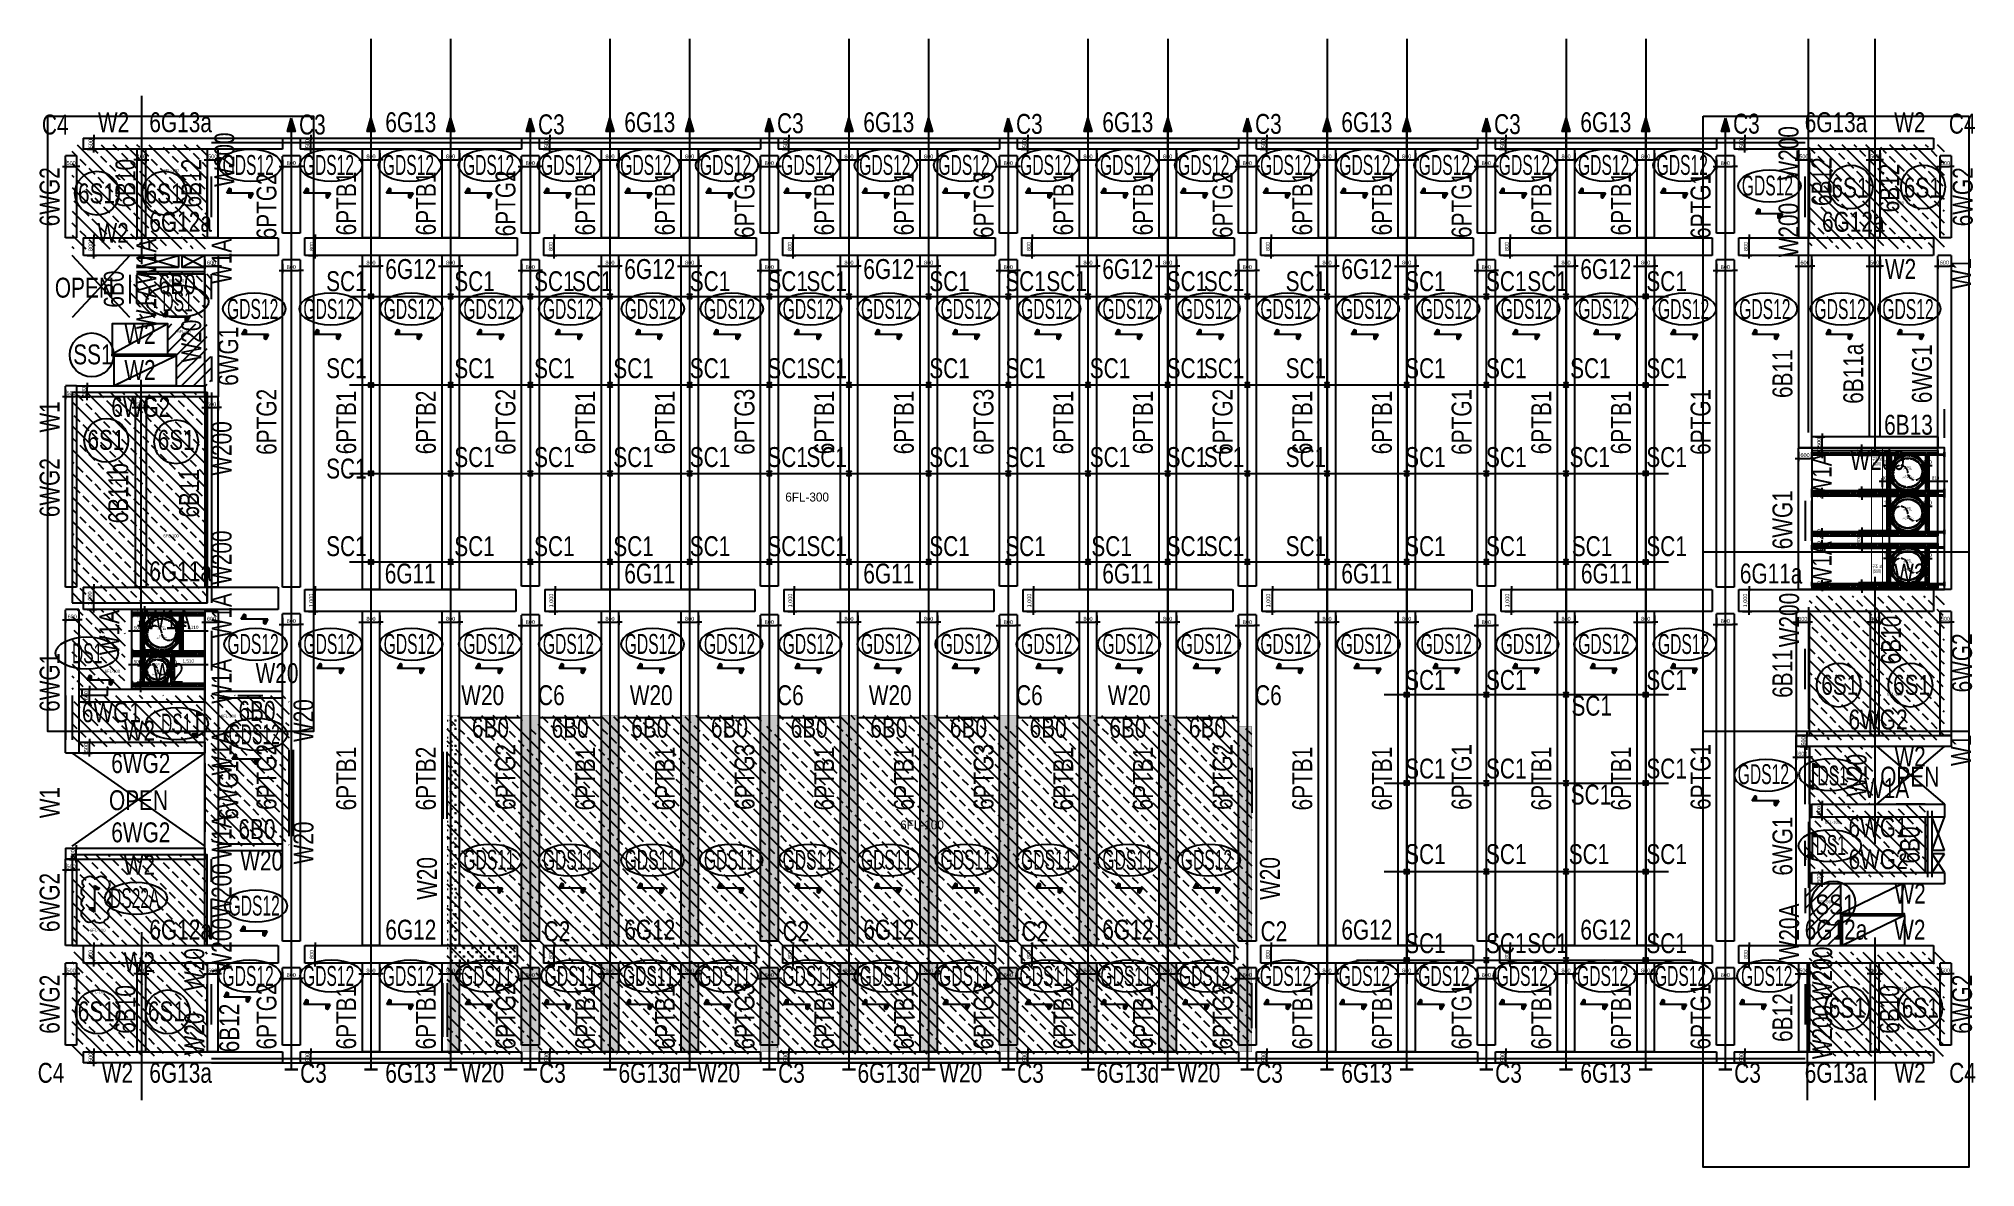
# Model space of a CAD drawing. Header units: millimetres. Extents: x -56296 to 178446, y 64950 to 153500.
# Drawn here: x 90941 to 178446, y 102485 to 153500 of the extents above; entities outside this region: 3.
import ezdxf
from ezdxf.enums import TextEntityAlignment as Align

# ---------------------------------------------------------------- set-up
doc = ezdxf.new("R2010")
doc.units = ezdxf.units.MM
for name, pattern in [('H1', [1.5, 1, -0.5]), ('HID', [2.3, 1.5, -0.8]), ('HIDDEN2', [0.1875, 0.125, -0.0625]), ('PASUN2', [3, 2, -1]), ('xs-1f_plan$0$HID', [4, 3, -1])]:
    doc.linetypes.add(name, pattern=pattern)
doc.layers.get('Defpoints').update_dxf_attribs({"color": 159})
for name, color, linetype in [('$0$A-HAT', 8, 'Continuous'), ('^DECK', 130, 'Continuous'), ('A-CEN', 1, 'Continuous'), ('A-ETC-전기', 253, 'H1'), ('A-HAT', 251, 'Continuous'), ('A-OPEN', 1, 'Continuous'), ('A-TEXT-NOTE', 7, 'Continuous'), ('BEAM-TEXT', 4, 'Continuous'), ('COLUMN-TEXT', 2, 'Continuous'), ('DECK-PL', 4, 'Continuous'), ('DECK-SLAB', 4, 'Continuous'), ('GIRDER-TEXT', 7, 'Continuous'), ('PT', 251, 'Continuous'), ('REV 0402', 6, 'Continuous'), ('S-STEEL', 3, 'Continuous'), ('S-TEXT-NOTE', 7, 'Continuous'), ('STEEL-COLUMN-TEXT', 3, 'Continuous'), ('TXT-SLAB', 6, 'Continuous'), ('WALL-TEXT', 6, 'Continuous'), ('xs-1f_plan$0$8', 8, 'Continuous'), ('xs-1f_plan$0$xref', 7, 'Continuous'), ('레벨', 40, 'Continuous'), ('보(beam)', 4, 'HID'), ('보(girder)', 7, 'HID'), ('슬래브라인', 7, 'Continuous')]:
    doc.layers.add(name, color=color, linetype=linetype)
doc.layers.add('A-CON', color=2, linetype='Continuous', lineweight=9)
doc.layers.add('A-ETC-전기 NOPLOT', color=163, linetype='Continuous', plot=False)
doc.layers.add('NOPLOT', color=191, linetype='Continuous', plot=False)
doc.styles.add('Arial_10_2', font='arial.ttf', dxfattribs={"height": 120})
doc.styles.add('Gdim', font='', dxfattribs={"width": 0.9})
doc.styles.add('Gtx', font='')
doc.styles.add('xs-1f_plan$0$Gdim', font='malgun.ttf')
doc.styles.get('Gdim').set_extended_font_data('Dotum')
doc.styles.get('Gtx').set_extended_font_data('Dotum')
doc.dimstyles.new('Gdim200', dxfattribs={"dimscale": 200, "dimtxt": 3, "dimasz": 1.2, "dimexe": 2, "dimexo": 3, "dimgap": 1, "dimtad": 1, "dimdsep": 46, "dimlunit": 6, "dimtxsty": 'Gdim', "dimblk1": '_CIDOT', "dimblk2": '_CIDOT', "dimsah": 1, "dimcen": 2.5, "dimdle": 2, "dimclrd": 1, "dimclre": 1, "dimclrt": 3, "dimazin": 2, "dimtfac": 1, "dimtix": 1, "dimtmove": 2, "dimatfit": 3, "dimldrblk": '_CIDOT', "dimfxl": 2, "dimtolj": 1, "dimtzin": 0, "dimarcsym": 0})
doc.dimstyles.new('Gdim300', dxfattribs={"dimscale": 300, "dimtxt": 3, "dimasz": 6, "dimexe": 1.5, "dimexo": 2, "dimgap": 1, "dimtad": 1, "dimdec": 0, "dimzin": 0, "dimdsep": 46, "dimlunit": 6, "dimtxsty": 'Gtx', "dimblk": 'DOTSMALL', "dimblk1": 'DOTSMALL', "dimblk2": 'DOTSMALL', "dimcen": 1.5, "dimdle": 1.5, "dimclrd": 1, "dimclre": 1, "dimclrt": 256, "dimazin": 0, "dimtfac": 1, "dimtdec": 0, "dimtix": 1, "dimtmove": 2, "dimatfit": 3, "dimldrblk": 'DOTSMALL', "dimfxl": 1, "dimtolj": 1, "dimtzin": 0, "dimlwd": -1, "dimlwe": -1, "dimarcsym": 0})
doc.dimstyles.new('xs-1f_plan$0$Gdim200', dxfattribs={"dimscale": 200, "dimtxt": 3, "dimasz": 1.2, "dimexe": 2, "dimexo": 3, "dimgap": 1, "dimtad": 1, "dimdsep": 46, "dimlunit": 6, "dimtxsty": 'xs-1f_plan$0$Gdim', "dimblk1": 'xs-1f_plan$0$_CIDOT', "dimblk2": 'xs-1f_plan$0$_CIDOT', "dimsah": 1, "dimcen": 2.5, "dimdle": 2, "dimclrd": 1, "dimclre": 1, "dimclrt": 3, "dimazin": 2, "dimtfac": 1, "dimtix": 1, "dimtmove": 2, "dimatfit": 3, "dimldrblk": 'xs-1f_plan$0$_CIDOT', "dimfxl": 2, "dimtolj": 1, "dimtzin": 0, "dimarcsym": 0})

msp = doc.modelspace()

# ---------------------------------------------------------------- texts
at = {"layer": 'A-TEXT-NOTE', "style": 'Gtx', "width": 0.8}
for p in [(93004, 142247), (175486, 120143), (95451, 119078)]:
    msp.add_text('OPEN', height=900, dxfattribs=at).set_placement(p, align=Align.MIDDLE_CENTER)
at = {"layer": 'BEAM-TEXT', "style": 'Gtx', "width": 0.8}
for s, p in [('6B10', (95579, 146971)), ('6B12', (98554, 146971)), ('6PTB1', (105554, 146049)), ('6PTB1', (109154, 146049)), ('6PTB1', (116354, 146049)), ('6PTB1', (119954, 146049)), ('6PTB1', (127154, 146049)), ('6PTB1', (130754, 146049)), ('6PTB1', (137954, 146049)), ('6PTB1', (141554, 146049)), ('6PTB1', (148754, 146049)), ('6PTB1', (152354, 146049)), ('6PTB1', (159554, 146049)), ('6PTB1', (163154, 146049)), ('6B12', (175283, 146751)), ('6B0', (95054, 142180)), ('6B11', (170454, 138358)), ('6B11a', (173654, 138358)), ('6PTB1', (105554, 136155)), ('6PTB2', (109154, 136155)), ('6PTB1', (116354, 136155)), ('6PTB1', (119954, 136155)), ('6PTB1', (127154, 136155)), ('6PTB1', (130754, 136155)), ('6PTB1', (137954, 136155)), ('6PTB1', (141554, 136155)), ('6PTB1', (148754, 136155)), ('6PTB1', (152354, 136155)), ('6PTB1', (159554, 136155)), ('6PTB1', (163154, 136155)), ('6B11b', (95254, 132955)), ('6B11', (98454, 132955)), ('6B10', (175358, 126318)), ('6B11', (170454, 124805)), ('6PTB1', (105554, 120055)), ('6PTB2', (109154, 120055)), ('6PTB1', (116354, 120055)), ('6PTB1', (119954, 120055)), ('6PTB1', (127154, 120055)), ('6PTB1', (130754, 120055)), ('6PTB1', (137954, 120055)), ('6PTB1', (141554, 120055)), ('6PTB1', (148754, 120055)), ('6PTB1', (152354, 120055)), ('6PTB1', (159554, 120055)), ('6PTB1', (163154, 120055)), ('6B0', (176204, 117055)), ('6B10', (95579, 109621)), ('6PTB1', (105554, 109251)), ('6PTB1', (109154, 109251)), ('6PTB1', (116354, 109251)), ('6PTB1', (119954, 109251)), ('6PTB1', (127154, 109251)), ('6PTB1', (130754, 109251)), ('6PTB1', (137954, 109251)), ('6PTB1', (141554, 109251)), ('6PTB1', (148754, 109251)), ('6PTB1', (152354, 109251)), ('6PTB1', (159554, 109251)), ('6PTB1', (163154, 109251)), ('6B12', (170454, 109251)), ('6B10', (175283, 109621)), ('6B12', (100270, 108780))]:
    msp.add_text(s, height=900, rotation=90, dxfattribs=at).set_placement(p, align=Align.BOTTOM_CENTER)
msp.add_text('6B12', height=900, rotation=90, dxfattribs=at).set_placement((171054, 147035), align=Align.TOP_CENTER)
for p in [(97198, 142855), (100804, 123564), (111354, 122805), (114954, 122805), (118554, 122805), (122154, 122805), (125754, 122805), (129354, 122805), (132954, 122805), (136554, 122805), (140154, 122805), (143754, 122805)]:
    msp.add_text('6B0', height=900, dxfattribs=at).set_placement(p, align=Align.TOP_CENTER)
for s, p in [('6B13', (175429, 135330)), ('6B0', (100804, 117052))]:
    msp.add_text(s, height=900, dxfattribs=at).set_placement(p, align=Align.BOTTOM_CENTER)
at = {"layer": 'COLUMN-TEXT', "color": 1, "style": 'Gtx', "width": 0.8}
for p in [(91084, 150070), (177254, 150110), (90894, 107205), (177270, 107205)]:
    msp.add_text('C4', height=900, dxfattribs=at).set_placement(p, align=Align.TOP_LEFT)
at = {"layer": 'COLUMN-TEXT', "color": 3, "style": 'Gtx', "width": 0.8}
for s, p in [('C3', (102704, 150070)), ('C3', (113504, 150080)), ('C3', (124304, 150130)), ('C3', (135104, 150100)), ('C3', (145904, 150100)), ('C3', (156704, 150090)), ('C3', (167504, 150110)), ('C2', (113754, 113605)), ('C2', (124554, 113605)), ('C2', (135354, 113605)), ('C2', (146154, 113605)), ('C3', (102754, 107205)), ('C3', (113554, 107205)), ('C3', (124354, 107205)), ('C3', (135154, 107205)), ('C3', (145954, 107205)), ('C3', (156754, 107205)), ('C3', (167554, 107205))]:
    msp.add_text(s, height=900, dxfattribs=at).set_placement(p, align=Align.TOP_LEFT)
for p in [(113504, 123105), (124304, 123105), (135104, 123105), (145904, 123105)]:
    msp.add_text('C6', height=900, dxfattribs=at).set_placement(p, align=Align.BOTTOM_LEFT)
at = {"layer": 'DECK-SLAB', "style": 'Gtx', "width": 0.6}
for s, p in [('GDS12', (99248, 147343, 0)), ('GDS12', (102872, 147343, 0)), ('GDS12', (106488, 147343, 0)), ('GDS12', (110109, 147343, 0)), ('GDS12', (113639, 147343, 0)), ('GDS12', (117217, 147343, 0)), ('GDS12', (120821, 147343, 0)), ('GDS12', (124489, 147343, 0)), ('GDS12', (128016, 147343, 0)), ('GDS12', (131594, 147343, 0)), ('GDS12', (135288, 147343, 0)), ('GDS12', (138898, 147343, 0)), ('GDS12', (142425, 147343, 0)), ('GDS12', (146132, 147343, 0)), ('GDS12', (149710, 147343, 0)), ('GDS12', (153301, 147343, 0)), ('GDS12', (156918, 147343, 0)), ('GDS12', (160496, 147343, 0)), ('GDS12', (164048, 147343, 0)), ('GDS12', (167897, 146413, 0)), ('DS1', (96527, 141176, 0)), ('GDS12', (99450, 140835, 0)), ('GDS12', (102902, 140835, 0)), ('GDS12', (106527, 140835, 0)), ('GDS12', (110130, 140835, 0)), ('GDS12', (113721, 140835, 0)), ('GDS12', (117420, 140835, 0)), ('GDS12', (120998, 140835, 0)), ('GDS12', (124556, 140835, 0)), ('GDS12', (128095, 140835, 0)), ('GDS12', (131692, 140835, 0)), ('GDS12', (135334, 140835, 0)), ('GDS12', (139008, 140835, 0)), ('GDS12', (142547, 140835, 0)), ('GDS12', (146142, 140835, 0)), ('GDS12', (149772, 140835, 0)), ('GDS12', (153381, 140835, 0)), ('GDS12', (157001, 140835, 0)), ('GDS12', (160504, 140835, 0)), ('GDS12', (164109, 140829, 0)), ('GDS12', (167780, 140829, 0)), ('GDS12', (171182, 140829, 0)), ('GDS12', (174249, 140829, 0)), ('DS1', (92440, 125269, 0)), ('GDS12', (99470, 125692, 0)), ('GDS12', (102902, 125692, 0)), ('GDS12', (106527, 125692, 0)), ('GDS12', (110130, 125692, 0)), ('GDS12', (113721, 125692, 0)), ('GDS12', (117420, 125692, 0)), ('GDS12', (120998, 125692, 0)), ('GDS12', (124556, 125692, 0)), ('GDS12', (128095, 125692, 0)), ('GDS12', (131692, 125692, 0)), ('GDS12', (135334, 125692, 0)), ('GDS12', (139008, 125692, 0)), ('GDS12', (142547, 125692, 0)), ('GDS12', (146142, 125692, 0)), ('GDS12', (149772, 125692, 0)), ('GDS12', (153381, 125692, 0)), ('GDS12', (157001, 125692, 0)), ('GDS12', (160504, 125692, 0)), ('GDS12', (164109, 125686, 0)), ('DS1', (96465, 122089, 0)), ('GDS12', (99518, 121606, 0)), ('GDS12', (167713, 119804, 0)), ('DS1', (171314, 119744, 0)), ('DS1', (171230, 116600, 0)), ('GDS11', (110130, 115934, 0)), ('GDS11', (113721, 115934, 0)), ('GDS11', (117420, 115934, 0)), ('GDS11', (120998, 115934, 0)), ('GDS11', (124556, 115934, 0)), ('GDS11', (128095, 115934, 0)), ('GDS11', (131692, 115934, 0)), ('GDS11', (135334, 115934, 0)), ('GDS11', (139008, 115934, 0)), ('GDS12', (142548, 115934, 0)), ('DS22A', (94160, 114198)), ('GDS12', (99518, 113861, 0)), ('GDS12', (99245, 110683, 0)), ('GDS12', (102881, 110683, 0)), ('GDS12', (106490, 110683, 0)), ('GDS11', (110030, 110683, 0)), ('GDS11', (113802, 110683)), ('GDS11', (117342, 110683, 0)), ('GDS11', (120799, 110683, 0)), ('GDS11', (124548, 110683, 0)), ('GDS11', (128041, 110683, 0)), ('GDS11', (131627, 110683, 0)), ('GDS11', (135260, 110683, 0)), ('GDS11', (138916, 110683, 0)), ('GDS12', (142466, 110683, 0)), ('GDS12', (146122, 110683, 0)), ('GDS12', (149685, 110683, 0)), ('GDS12', (153280, 110683, 0)), ('GDS12', (156820, 110683, 0)), ('GDS12', (160453, 110683, 0)), ('GDS12', (163969, 110683, 0)), ('GDS12', (167865, 110683, 0))]:
    msp.add_text(s, height=900, dxfattribs=at).set_placement(p)
at = {"layer": 'GIRDER-TEXT', "style": 'Gtx', "width": 0.8}
for s, p in [('6G13a', (97354, 149005)), ('6G13', (107754, 149005)), ('6G13', (118554, 149005)), ('6G13', (129354, 149005)), ('6G13', (140154, 149005)), ('6G13', (150954, 149005)), ('6G13', (161754, 149005)), ('6G13a', (172154, 149005)), ('6G12a', (97354, 144505)), ('6G12a', (172934, 144505)), ('6G11a', (97354, 128705)), ('6G11', (107729, 128605)), ('6G11', (118554, 128605)), ('6G11', (129354, 128605)), ('6G11', (140154, 128605)), ('6G11', (150954, 128605)), ('6G11', (161779, 128605)), ('6G11a', (169223, 128605)), ('6WG2', (174054, 122005)), ('6WG2', (95554, 116905)), ('6WG2', (174055, 115693)), ('6G12a', (97354, 112505)), ('6G12', (107754, 112505)), ('6G12', (118554, 112505)), ('6G12', (129354, 112505)), ('6G12', (140154, 112505)), ('6G12', (150954, 112505)), ('6G12', (161754, 112505)), ('6G12a', (172154, 112505))]:
    msp.add_text(s, height=900, dxfattribs=at).set_placement(p, align=Align.BOTTOM_CENTER)
for s, p in [('6WG2', (92154, 146355)), ('6PTG2', (101954, 145921)), ('6PTG2', (112754, 146057)), ('6PTG3', (123554, 145982)), ('6PTG3', (134354, 145982)), ('6PTG2', (145154, 145982)), ('6PTG1', (155954, 145982)), ('6PTG1', (166754, 145941)), ('6WG2', (178600, 146355)), ('6WG1', (176754, 138358)), ('6PTG2', (101954, 136180)), ('6PTG2', (112754, 136180)), ('6PTG3', (123554, 136180)), ('6PTG3', (134354, 136180)), ('6PTG2', (145154, 136180)), ('6PTG1', (155954, 136180)), ('6PTG1', (166754, 136180)), ('6WG2', (92154, 133205)), ('6WG1', (170454, 131755)), ('6WG2', (178567, 125285)), ('6WG1', (92154, 124405)), ('6PTG2', (101954, 120130)), ('6PTG2', (112754, 120130)), ('6PTG3', (123554, 120130)), ('6PTG3', (134354, 120130)), ('6PTG2', (145154, 120130)), ('6PTG1', (155954, 120130)), ('6PTG1', (166754, 120130)), ('6WG1', (170454, 117005)), ('6WG2', (92154, 114455)), ('6WG2', (92154, 109855)), ('6WG2', (178567, 109855)), ('6PTG2', (101954, 109301)), ('6PTG2', (112754, 109301)), ('6PTG3', (123554, 109301)), ('6PTG3', (134354, 109301)), ('6PTG2', (145154, 109301)), ('6PTG1', (155954, 109301)), ('6PTG1', (166754, 109301))]:
    msp.add_text(s, height=900, rotation=90, dxfattribs=at).set_placement(p, align=Align.BOTTOM_CENTER)
for s, p in [('6G12', (107754, 143539)), ('6G12', (118554, 143539)), ('6G12', (129354, 143539)), ('6G12', (140154, 143539)), ('6G12', (150954, 143539)), ('6G12', (161754, 143539)), ('6WG2', (95554, 137305)), ('6WG1', (94224, 123505)), ('6WG2', (95554, 121205)), ('6WG1', (174054, 118305)), ('6G13a', (97354, 107205)), ('6G13', (107754, 107205)), ('6G13', (150954, 107205)), ('6G13', (161754, 107205)), ('6G13a', (172154, 107205))]:
    msp.add_text(s, height=900, dxfattribs=at).set_placement(p, align=Align.TOP_CENTER)
for p in [(99054, 139145), (99054, 119535)]:
    msp.add_text('6WG1', height=900, rotation=90, dxfattribs=at).set_placement(p, align=Align.TOP_CENTER)
at = {"layer": 'GIRDER-TEXT', "color": 1, "style": 'Gtx', "width": 0.8}
for p in [(118554, 107205), (129354, 107205), (140154, 107205)]:
    msp.add_text('6G13d', height=900, dxfattribs=at).set_placement(p, align=Align.TOP_CENTER)
at = {"layer": 'S-TEXT-NOTE', "color": 4, "style": 'Gtx'}
msp.add_text('콘크리트 덧침', height=900, dxfattribs=at).set_placement((-45343, 65198))
at = {"layer": 'STEEL-COLUMN-TEXT', "style": 'Gtx', "width": 0.8}
for p in [(103930, 142989), (109718, 142989), (113325, 142989), (115036, 142989), (120358, 142989), (123865, 142989), (125632, 142989), (131182, 142989), (134617, 142989), (136471, 142989), (141907, 142989), (143589, 142989), (147284, 142989), (152687, 142989), (156337, 142989), (158204, 142989), (163583, 142989), (103930, 139055), (109718, 139055), (113325, 139055), (116904, 139055), (120358, 139055), (123865, 139055), (125632, 139055), (131182, 139055), (134617, 139055), (138433, 139055), (141907, 139055), (143589, 139055), (147284, 139055), (152687, 139055), (156337, 139055), (160140, 139055), (163583, 139055), (109718, 135040), (113325, 135040), (116904, 135040), (120358, 135040), (123865, 135040), (125632, 135040), (131182, 135040), (134617, 135040), (138433, 135040), (141907, 135040), (143589, 135040), (147284, 135040), (152687, 135040), (156337, 135040), (160111, 135040), (163583, 135040), (103930, 134520), (103930, 131012), (109718, 131012), (113325, 131012), (116904, 131012), (120358, 131012), (123865, 131012), (125632, 131012), (131182, 131012), (134617, 131012), (138504, 131012), (141907, 131012), (143589, 131012), (147284, 131012), (152687, 131012), (156337, 131012), (160214, 131012), (163583, 131012), (152687, 124964), (156337, 124964), (163583, 124964), (160198, 123800), (152687, 120959), (156337, 120959), (163583, 120959), (160164, 119784), (152687, 117092), (156337, 117092), (160077, 117092), (163583, 117092), (152687, 113064), (156337, 113064), (158204, 113064), (163583, 113064)]:
    msp.add_text('SC1', height=900, dxfattribs=at).set_placement(p, align=Align.TOP_LEFT)
at = {"layer": 'TXT-SLAB', "style": 'Gtx', "width": 0.8}
for s, p in [('6S1', (171948, 146322)), ('6S1', (175218, 146322)), ('6S1', (92715, 146060)), ('6S1', (95765, 146060)), ('SS1', (92500, 138780)), ('6S1', (93139, 134915)), ('6S1', (96314, 134915)), ('6S1', (171487, 123844)), ('6S1', (174732, 123844)), ('SS1', (171218, 113912)), ('6S1', (92705, 109083)), ('6S1', (95875, 109083)), ('6S1', (171825, 109250)), ('6S1', (175125, 109250))]:
    msp.add_text(s, height=900, dxfattribs=at).set_placement(p)
at = {"layer": 'WALL-TEXT', "style": 'Gtx', "width": 0.8}
for s, p in [('W2', (94324, 149005, 0)), ('W2', (175489, 149005, 0)), ('W2', (94304, 144005, 0)), ('W2', (95517, 137805, 0)), ('W2', (175490, 128605, 0)), ('W2', (96793, 124105, 0)), ('W20', (101709, 124105, 0)), ('W20', (111004, 123105, 0)), ('W20', (118617, 123105, 0)), ('W20', (129417, 123105, 0)), ('W20', (140217, 123105, 0)), ('W2', (95491, 121505, 0)), ('W1A', (174441, 118905, 0)), ('W2', (175490, 112505, 0)), ('W20', (111004, 106050, 0)), ('W20', (121664, 106050, 0)), ('W20', (132604, 106050, 0)), ('W20', (143364, 106050, 0))]:
    msp.add_text(s, height=900, dxfattribs=at).set_placement(p, align=Align.BOTTOM_CENTER)
for s, p in [('W200', (98880, 148032, 0)), ('W1A', (95354, 143442, 0)), ('W1A', (98754, 143442, 0)), ('W1', (177354, 142880, 0)), ('W1A', (95354, 141392, 0)), ('W200', (98754, 134980, 0)), ('W1A', (171054, 133782, 0)), ('W200', (98754, 130042)), ('W1A', (171054, 129765, 0)), ('W1A', (98754, 127416, 0)), ('W1A', (98754, 124459, 0)), ('W20', (102454, 122677, 0)), ('W1A', (98754, 121216, 0)), ('W1', (177354, 121330, 0)), ('W1A', (98754, 117416, 0)), ('W20', (102454, 117147, 0)), ('W20', (146123, 115541, 0)), ('W200', (98754, 114999, 0)), ('W200', (98754, 112524, 0)), ('W20', (97520, 111424, 0)), ('W200', (171080, 111230)), ('W20', (97520, 108514, 0)), ('W200', (171080, 108600))]:
    msp.add_text(s, height=900, rotation=90, dxfattribs=at).set_placement(p, align=Align.TOP_CENTER)
for s, p in [('W200', (170727, 148320)), ('W200', (170727, 144850)), ('W20', (98554, 139833, 0)), ('W1', (92154, 136405, 0)), ('W200', (170754, 127223, 0)), ('W1A', (94854, 126655, 0)), ('W20', (173804, 120205, 0)), ('W1', (92154, 118971, 0)), ('W20', (109204, 115541, 0)), ('W20A', (170754, 113123, 0))]:
    msp.add_text(s, height=900, rotation=90, dxfattribs=at).set_placement(p, align=Align.BOTTOM_CENTER)
for s, p in [('W2', (175070, 143545, 0)), ('W2', (95517, 140605, 0)), ('W200', (174030, 134905, 0)), ('W1A', (96793, 127705, 0)), ('W2', (175501, 121505, 0)), ('W2', (95491, 116605, 0)), ('W20', (101017, 116805, 0)), ('W2', (175501, 115305, 0)), ('W2', (95491, 112205, 0)), ('W2', (94498, 107205, 0)), ('W2', (175501, 107205, 0))]:
    msp.add_text(s, height=900, dxfattribs=at).set_placement(p, align=Align.TOP_CENTER)
at = {"layer": '레벨', "style": 'Gtx'}
for s, height, p in [('6FL-100', 135, (96921, 147548)), ('6FL-100', 135, (174878, 146081)), ('6FL-100', 135, (97166, 142557)), ('6FL-50', 135, (97506, 140258, 0)), ('6FL-300', 405, (125663, 132782)), ('6FL-100', 135, (96921, 131028)), ('6FL-100', 135, (94271, 124908)), ('6FL-100', 135, (174805, 123874)), ('6FL-100', 135, (99521, 122878)), ('6FL-100', 405, (130853, 117962)), ('6FL-100', 135, (171995, 118083)), ('6FL-50', 135, (171636, 114488, 0)), ('6FL-100', 135, (93611, 113198)), ('6FL-100', 135, (93611, 110418)), ('6FL-100', 135, (175265, 110573))]:
    msp.add_text(s, height=height, dxfattribs=at).set_placement(p, align=Align.MIDDLE_CENTER)

# ---------------------------------------------------------------- blocks, each defined once
blk = doc.blocks.new('_CIDOT')
at = {"color": 0, "linetype": 'ByBlock'}
blk.add_line((2, 0), (-1, 0), dxfattribs=at)
at = {"color": 0, "linetype": 'ByBlock', "const_width": 0.5}
blk.add_lwpolyline([(-0.25, 0, 1), (0.25, 0, 1)], format="xyb", close=True, dxfattribs=at)
blk = doc.blocks.new('*D2937')
at = {"layer": 'Defpoints', "color": 155, "lineweight": -2, "transparency": 16777216}
for p, q in [((-1775, 900), (-1355, 900)), ((-1475, -28), (-1475, 828)), ((-1775, -100), (-1355, -100))]:
    blk.add_line(p, q, dxfattribs=at)
at = {"layer": 'Defpoints', "color": 0, "transparency": 16777216}
for p in [(-1955, 900), (-1475, 900), (-1955, -100)]:
    blk.add_point(p, dxfattribs=at)
at = {"layer": 'Defpoints', "color": 155, "lineweight": -2, "transparency": 16777216, "xscale": 71.99999999999994, "yscale": 71.99999999999994, "zscale": 71.99999999999994}
for p, rotation in [((-1475, 900), 90), ((-1475, -100), 270)]:
    blk.add_blockref('_CIDOT', p, dxfattribs=dict(at, rotation=rotation))
at = {"layer": 'Defpoints', "color": 3, "transparency": 16777216, "insert": (-1643, 400), "char_height": 180, "attachment_point": 5, "rotation": 90, "style": 'Gdim'}
blk.add_mtext('\\A1;{\\C155;1,000}', dxfattribs=at)
blk = doc.blocks.new('*D2933')
at = {"layer": 'Defpoints', "color": 155, "lineweight": -2, "transparency": 16777216}
for p, q in [((-1725, 900), (-1305, 900)), ((-1425, -28), (-1425, 828)), ((-1725, -100), (-1305, -100))]:
    blk.add_line(p, q, dxfattribs=at)
at = {"layer": 'Defpoints', "color": 0, "transparency": 16777216}
for p in [(-1905, 900), (-1425, 900), (-1905, -100)]:
    blk.add_point(p, dxfattribs=at)
at = {"layer": 'Defpoints', "color": 155, "lineweight": -2, "transparency": 16777216, "xscale": 71.99999999999994, "yscale": 71.99999999999994, "zscale": 71.99999999999994}
for p, rotation in [((-1425, 900), 90), ((-1425, -100), 270)]:
    blk.add_blockref('_CIDOT', p, dxfattribs=dict(at, rotation=rotation))
at = {"layer": 'Defpoints', "color": 3, "transparency": 16777216, "insert": (-1593, 400), "char_height": 180, "attachment_point": 5, "rotation": 90, "style": 'Gdim'}
blk.add_mtext('\\A1;{\\C155;1,000}', dxfattribs=at)
blk = doc.blocks.new('*D2935')
at = {"layer": 'Defpoints', "color": 155, "lineweight": -2, "transparency": 16777216}
for p, q in [((-1725, 900), (-1305, 900)), ((-1425, -28), (-1425, 828)), ((-1725, -100), (-1305, -100))]:
    blk.add_line(p, q, dxfattribs=at)
at = {"layer": 'Defpoints', "color": 0, "transparency": 16777216}
for p in [(-1905, 900), (-1425, 900), (-1905, -100)]:
    blk.add_point(p, dxfattribs=at)
at = {"layer": 'Defpoints', "color": 155, "lineweight": -2, "transparency": 16777216, "xscale": 71.99999999999994, "yscale": 71.99999999999994, "zscale": 71.99999999999994}
for p, rotation in [((-1425, 900), 90), ((-1425, -100), 270)]:
    blk.add_blockref('_CIDOT', p, dxfattribs=dict(at, rotation=rotation))
at = {"layer": 'Defpoints', "color": 3, "transparency": 16777216, "insert": (-1593, 400), "char_height": 180, "attachment_point": 5, "rotation": 90, "style": 'Gdim'}
blk.add_mtext('\\A1;{\\C155;1,000}', dxfattribs=at)
blk = doc.blocks.new('*D2939')
at = {"layer": 'Defpoints', "color": 155, "lineweight": -2, "transparency": 16777216}
for p, q in [((-1725, 900), (-1305, 900)), ((-1425, -28), (-1425, 828)), ((-1725, -100), (-1305, -100))]:
    blk.add_line(p, q, dxfattribs=at)
at = {"layer": 'Defpoints', "color": 0, "transparency": 16777216}
for p in [(-1905, 900), (-1425, 900), (-1905, -100)]:
    blk.add_point(p, dxfattribs=at)
at = {"layer": 'Defpoints', "color": 155, "lineweight": -2, "transparency": 16777216, "xscale": 71.99999999999994, "yscale": 71.99999999999994, "zscale": 71.99999999999994}
for p, rotation in [((-1425, 900), 90), ((-1425, -100), 270)]:
    blk.add_blockref('_CIDOT', p, dxfattribs=dict(at, rotation=rotation))
at = {"layer": 'Defpoints', "color": 3, "transparency": 16777216, "insert": (-1593, 400), "char_height": 180, "attachment_point": 5, "rotation": 90, "style": 'Gdim'}
blk.add_mtext('\\A1;{\\C155;1,000}', dxfattribs=at)
blk = doc.blocks.new('*D2941')
at = {"layer": 'Defpoints', "color": 155, "lineweight": -2, "transparency": 16777216}
for p, q in [((-1725, 800), (-1305, 800)), ((-1725, 0), (-1305, 0)), ((-1425, 72), (-1425, 728))]:
    blk.add_line(p, q, dxfattribs=at)
at = {"layer": 'Defpoints', "color": 0, "transparency": 16777216}
for p in [(-1905, 800), (-1905, 0), (-1425, 800)]:
    blk.add_point(p, dxfattribs=at)
at = {"layer": 'Defpoints', "color": 155, "lineweight": -2, "transparency": 16777216, "xscale": 71.99999999999994, "yscale": 71.99999999999994, "zscale": 71.99999999999994}
for p, rotation in [((-1425, 800), 90), ((-1425, 0), 270)]:
    blk.add_blockref('_CIDOT', p, dxfattribs=dict(at, rotation=rotation))
at = {"layer": 'Defpoints', "color": 3, "transparency": 16777216, "insert": (-1576, 400), "char_height": 180, "attachment_point": 5, "rotation": 90, "style": 'Gdim'}
blk.add_mtext('\\A1;{\\C155;800}', dxfattribs=at)
blk = doc.blocks.new('*D2943')
at = {"layer": 'Defpoints', "color": 155, "lineweight": -2, "transparency": 16777216}
for p, q in [((-1725, 800), (-1305, 800)), ((-1725, 0), (-1305, 0)), ((-1425, 72), (-1425, 728))]:
    blk.add_line(p, q, dxfattribs=at)
at = {"layer": 'Defpoints', "color": 0, "transparency": 16777216}
for p in [(-1905, 800), (-1905, 0), (-1425, 800)]:
    blk.add_point(p, dxfattribs=at)
at = {"layer": 'Defpoints', "color": 155, "lineweight": -2, "transparency": 16777216, "xscale": 71.99999999999994, "yscale": 71.99999999999994, "zscale": 71.99999999999994}
for p, rotation in [((-1425, 800), 90), ((-1425, 0), 270)]:
    blk.add_blockref('_CIDOT', p, dxfattribs=dict(at, rotation=rotation))
at = {"layer": 'Defpoints', "color": 3, "transparency": 16777216, "insert": (-1576, 400), "char_height": 180, "attachment_point": 5, "rotation": 90, "style": 'Gdim'}
blk.add_mtext('\\A1;{\\C155;800}', dxfattribs=at)
blk = doc.blocks.new('*D2947')
at = {"layer": 'Defpoints', "color": 155, "lineweight": -2, "transparency": 16777216}
for p, q in [((-1725, 650), (-1305, 650)), ((-1725, 150), (-1305, 150)), ((-1425, 222), (-1425, 578))]:
    blk.add_line(p, q, dxfattribs=at)
at = {"layer": 'Defpoints', "color": 0, "transparency": 16777216}
for p in [(-1905, 650), (-1905, 150), (-1425, 650)]:
    blk.add_point(p, dxfattribs=at)
at = {"layer": 'Defpoints', "color": 155, "lineweight": -2, "transparency": 16777216, "xscale": 71.99999999999994, "yscale": 71.99999999999994, "zscale": 71.99999999999994}
for p, rotation in [((-1425, 650), 90), ((-1425, 150), 270)]:
    blk.add_blockref('_CIDOT', p, dxfattribs=dict(at, rotation=rotation))
at = {"layer": 'Defpoints', "color": 3, "transparency": 16777216, "insert": (-1576, 400), "char_height": 180, "attachment_point": 5, "rotation": 90, "style": 'Gdim'}
blk.add_mtext('\\A1;{\\C155;500}', dxfattribs=at)
blk = doc.blocks.new('*D2945')
at = {"layer": 'Defpoints', "color": 155, "lineweight": -2, "transparency": 16777216}
for p, q in [((-1725, 650), (-1305, 650)), ((-1725, 150), (-1305, 150)), ((-1425, 222), (-1425, 578))]:
    blk.add_line(p, q, dxfattribs=at)
at = {"layer": 'Defpoints', "color": 0, "transparency": 16777216}
for p in [(-1905, 650), (-1905, 150), (-1425, 650)]:
    blk.add_point(p, dxfattribs=at)
at = {"layer": 'Defpoints', "color": 155, "lineweight": -2, "transparency": 16777216, "xscale": 71.99999999999994, "yscale": 71.99999999999994, "zscale": 71.99999999999994}
for p, rotation in [((-1425, 650), 90), ((-1425, 150), 270)]:
    blk.add_blockref('_CIDOT', p, dxfattribs=dict(at, rotation=rotation))
at = {"layer": 'Defpoints', "color": 3, "transparency": 16777216, "insert": (-1576, 400), "char_height": 180, "attachment_point": 5, "rotation": 90, "style": 'Gdim'}
blk.add_mtext('\\A1;{\\C155;500}', dxfattribs=at)
blk = doc.blocks.new('*D2949')
at = {"layer": 'Defpoints', "color": 155, "lineweight": -2, "transparency": 16777216}
for p, q in [((-1725, 800), (-1305, 800)), ((-1725, 0), (-1305, 0)), ((-1425, 72), (-1425, 728))]:
    blk.add_line(p, q, dxfattribs=at)
at = {"layer": 'Defpoints', "color": 0, "transparency": 16777216}
for p in [(-1905, 800), (-1905, 0), (-1425, 800)]:
    blk.add_point(p, dxfattribs=at)
at = {"layer": 'Defpoints', "color": 155, "lineweight": -2, "transparency": 16777216, "xscale": 71.99999999999994, "yscale": 71.99999999999994, "zscale": 71.99999999999994}
for p, rotation in [((-1425, 800), 90), ((-1425, 0), 270)]:
    blk.add_blockref('_CIDOT', p, dxfattribs=dict(at, rotation=rotation))
at = {"layer": 'Defpoints', "color": 3, "transparency": 16777216, "insert": (-1576, 400), "char_height": 180, "attachment_point": 5, "rotation": 90, "style": 'Gdim'}
blk.add_mtext('\\A1;{\\C155;800}', dxfattribs=at)
blk = doc.blocks.new('*D2951')
at = {"layer": 'Defpoints', "color": 155, "lineweight": -2, "transparency": 16777216}
for p, q in [((-1725, 800), (-1305, 800)), ((-1725, 0), (-1305, 0)), ((-1425, 72), (-1425, 728))]:
    blk.add_line(p, q, dxfattribs=at)
at = {"layer": 'Defpoints', "color": 0, "transparency": 16777216}
for p in [(-1905, 800), (-1905, 0), (-1425, 800)]:
    blk.add_point(p, dxfattribs=at)
at = {"layer": 'Defpoints', "color": 155, "lineweight": -2, "transparency": 16777216, "xscale": 71.99999999999994, "yscale": 71.99999999999994, "zscale": 71.99999999999994}
for p, rotation in [((-1425, 800), 90), ((-1425, 0), 270)]:
    blk.add_blockref('_CIDOT', p, dxfattribs=dict(at, rotation=rotation))
at = {"layer": 'Defpoints', "color": 3, "transparency": 16777216, "insert": (-1576, 400), "char_height": 180, "attachment_point": 5, "rotation": 90, "style": 'Gdim'}
blk.add_mtext('\\A1;{\\C155;800}', dxfattribs=at)
blk = doc.blocks.new('*D2953')
at = {"layer": 'Defpoints', "color": 155, "lineweight": -2, "transparency": 16777216}
for p, q in [((-1825, 800), (-1405, 800)), ((-1825, 0), (-1405, 0)), ((-1525, 72), (-1525, 728))]:
    blk.add_line(p, q, dxfattribs=at)
at = {"layer": 'Defpoints', "color": 0, "transparency": 16777216}
for p in [(-2005, 800), (-2005, 0), (-1525, 800)]:
    blk.add_point(p, dxfattribs=at)
at = {"layer": 'Defpoints', "color": 155, "lineweight": -2, "transparency": 16777216, "xscale": 71.99999999999994, "yscale": 71.99999999999994, "zscale": 71.99999999999994}
for p, rotation in [((-1525, 800), 90), ((-1525, 0), 270)]:
    blk.add_blockref('_CIDOT', p, dxfattribs=dict(at, rotation=rotation))
at = {"layer": 'Defpoints', "color": 3, "transparency": 16777216, "insert": (-1676, 400), "char_height": 180, "attachment_point": 5, "rotation": 90, "style": 'Gdim'}
blk.add_mtext('\\A1;{\\C155;800}', dxfattribs=at)
blk = doc.blocks.new('*D2955')
at = {"layer": 'Defpoints', "color": 155, "lineweight": -2, "transparency": 16777216}
for p, q in [((-1825, 800), (-1405, 800)), ((-1825, 0), (-1405, 0)), ((-1525, 72), (-1525, 728))]:
    blk.add_line(p, q, dxfattribs=at)
at = {"layer": 'Defpoints', "color": 0, "transparency": 16777216}
for p in [(-2005, 800), (-2005, 0), (-1525, 800)]:
    blk.add_point(p, dxfattribs=at)
at = {"layer": 'Defpoints', "color": 155, "lineweight": -2, "transparency": 16777216, "xscale": 71.99999999999994, "yscale": 71.99999999999994, "zscale": 71.99999999999994}
for p, rotation in [((-1525, 800), 90), ((-1525, 0), 270)]:
    blk.add_blockref('_CIDOT', p, dxfattribs=dict(at, rotation=rotation))
at = {"layer": 'Defpoints', "color": 3, "transparency": 16777216, "insert": (-1676, 400), "char_height": 180, "attachment_point": 5, "rotation": 90, "style": 'Gdim'}
blk.add_mtext('\\A1;{\\C155;800}', dxfattribs=at)
blk = doc.blocks.new('*D2987')
at = {"layer": 'Defpoints', "color": 155, "lineweight": -2, "transparency": 16777216}
for p, q in [((-1725, 650), (-1305, 650)), ((-1725, 150), (-1305, 150)), ((-1425, 222), (-1425, 578))]:
    blk.add_line(p, q, dxfattribs=at)
at = {"layer": 'Defpoints', "color": 0, "transparency": 16777216}
for p in [(-1905, 650), (-1905, 150), (-1425, 650)]:
    blk.add_point(p, dxfattribs=at)
at = {"layer": 'Defpoints', "color": 155, "lineweight": -2, "transparency": 16777216, "xscale": 71.99999999999994, "yscale": 71.99999999999994, "zscale": 71.99999999999994}
for p, rotation in [((-1425, 650), 90), ((-1425, 150), 270)]:
    blk.add_blockref('_CIDOT', p, dxfattribs=dict(at, rotation=rotation))
at = {"layer": 'Defpoints', "color": 3, "transparency": 16777216, "insert": (-1576, 400), "char_height": 180, "attachment_point": 5, "rotation": 90, "style": 'Gdim'}
blk.add_mtext('\\A1;{\\C155;500}', dxfattribs=at)
blk = doc.blocks.new('*D2989')
at = {"layer": 'Defpoints', "color": 155, "lineweight": -2, "transparency": 16777216}
for p, q in [((-1725, 700), (-1305, 700)), ((-1725, 100), (-1305, 100)), ((-1425, 172), (-1425, 628))]:
    blk.add_line(p, q, dxfattribs=at)
at = {"layer": 'Defpoints', "color": 0, "transparency": 16777216}
for p in [(-1905, 700), (-1905, 100), (-1425, 700)]:
    blk.add_point(p, dxfattribs=at)
at = {"layer": 'Defpoints', "color": 155, "lineweight": -2, "transparency": 16777216, "xscale": 71.99999999999994, "yscale": 71.99999999999994, "zscale": 71.99999999999994}
for p, rotation in [((-1425, 700), 90), ((-1425, 100), 270)]:
    blk.add_blockref('_CIDOT', p, dxfattribs=dict(at, rotation=rotation))
at = {"layer": 'Defpoints', "color": 3, "transparency": 16777216, "insert": (-1576, 400), "char_height": 180, "attachment_point": 5, "rotation": 90, "style": 'Gdim'}
blk.add_mtext('\\A1;{\\C155;600}', dxfattribs=at)
blk = doc.blocks.new('*D2991')
at = {"layer": 'Defpoints', "color": 155, "lineweight": -2, "transparency": 16777216}
for p, q in [((-1525, 700), (-1105, 700)), ((-1525, 100), (-1105, 100)), ((-1225, 172), (-1225, 628))]:
    blk.add_line(p, q, dxfattribs=at)
at = {"layer": 'Defpoints', "color": 0, "transparency": 16777216}
for p in [(-1705, 700), (-1705, 100), (-1225, 700)]:
    blk.add_point(p, dxfattribs=at)
at = {"layer": 'Defpoints', "color": 155, "lineweight": -2, "transparency": 16777216, "xscale": 71.99999999999994, "yscale": 71.99999999999994, "zscale": 71.99999999999994}
for p, rotation in [((-1225, 700), 90), ((-1225, 100), 270)]:
    blk.add_blockref('_CIDOT', p, dxfattribs=dict(at, rotation=rotation))
at = {"layer": 'Defpoints', "color": 3, "transparency": 16777216, "insert": (-1376, 400), "char_height": 180, "attachment_point": 5, "rotation": 90, "style": 'Gdim'}
blk.add_mtext('\\A1;{\\C155;600}', dxfattribs=at)
blk = doc.blocks.new('*D2981')
at = {"layer": 'Defpoints', "color": 155, "lineweight": -2, "transparency": 16777216}
for p, q in [((-1725, 650), (-1305, 650)), ((-1725, 150), (-1305, 150)), ((-1425, 222), (-1425, 578))]:
    blk.add_line(p, q, dxfattribs=at)
at = {"layer": 'Defpoints', "color": 0, "transparency": 16777216}
for p in [(-1905, 650), (-1905, 150), (-1425, 650)]:
    blk.add_point(p, dxfattribs=at)
at = {"layer": 'Defpoints', "color": 155, "lineweight": -2, "transparency": 16777216, "xscale": 71.99999999999994, "yscale": 71.99999999999994, "zscale": 71.99999999999994}
for p, rotation in [((-1425, 650), 90), ((-1425, 150), 270)]:
    blk.add_blockref('_CIDOT', p, dxfattribs=dict(at, rotation=rotation))
at = {"layer": 'Defpoints', "color": 3, "transparency": 16777216, "insert": (-1576, 400), "char_height": 180, "attachment_point": 5, "rotation": 90, "style": 'Gdim'}
blk.add_mtext('\\A1;{\\C155;500}', dxfattribs=at)
blk = doc.blocks.new('*D2983')
at = {"layer": 'Defpoints', "color": 155, "lineweight": -2, "transparency": 16777216}
for p, q in [((-2125, 650), (-1705, 650)), ((-2125, 150), (-1705, 150)), ((-1825, 222), (-1825, 578))]:
    blk.add_line(p, q, dxfattribs=at)
at = {"layer": 'Defpoints', "color": 0, "transparency": 16777216}
for p in [(-2305, 650), (-2305, 150), (-1825, 650)]:
    blk.add_point(p, dxfattribs=at)
at = {"layer": 'Defpoints', "color": 155, "lineweight": -2, "transparency": 16777216, "xscale": 71.99999999999994, "yscale": 71.99999999999994, "zscale": 71.99999999999994}
for p, rotation in [((-1825, 650), 90), ((-1825, 150), 270)]:
    blk.add_blockref('_CIDOT', p, dxfattribs=dict(at, rotation=rotation))
at = {"layer": 'Defpoints', "color": 3, "transparency": 16777216, "insert": (-1976, 400), "char_height": 180, "attachment_point": 5, "rotation": 90, "style": 'Gdim'}
blk.add_mtext('\\A1;{\\C155;500}', dxfattribs=at)
blk = doc.blocks.new('*D2985')
at = {"layer": 'Defpoints', "color": 155, "lineweight": -2, "transparency": 16777216}
for p, q in [((-925, 700), (-505, 700)), ((-925, 100), (-505, 100)), ((-625, 172), (-625, 628))]:
    blk.add_line(p, q, dxfattribs=at)
at = {"layer": 'Defpoints', "color": 0, "transparency": 16777216}
for p in [(-1105, 700), (-1105, 100), (-625, 700)]:
    blk.add_point(p, dxfattribs=at)
at = {"layer": 'Defpoints', "color": 155, "lineweight": -2, "transparency": 16777216, "xscale": 71.99999999999994, "yscale": 71.99999999999994, "zscale": 71.99999999999994}
for p, rotation in [((-625, 700), 90), ((-625, 100), 270)]:
    blk.add_blockref('_CIDOT', p, dxfattribs=dict(at, rotation=rotation))
at = {"layer": 'Defpoints', "color": 3, "transparency": 16777216, "insert": (-776, 400), "char_height": 180, "attachment_point": 5, "rotation": 90, "style": 'Gdim'}
blk.add_mtext('\\A1;{\\C155;600}', dxfattribs=at)
blk = doc.blocks.new('*D2993')
at = {"layer": 'Defpoints', "color": 155, "lineweight": -2, "transparency": 16777216}
for p, q in [((-925, 700), (-505, 700)), ((-925, 100), (-505, 100)), ((-625, 172), (-625, 628))]:
    blk.add_line(p, q, dxfattribs=at)
at = {"layer": 'Defpoints', "color": 0, "transparency": 16777216}
for p in [(-1105, 700), (-1105, 100), (-625, 700)]:
    blk.add_point(p, dxfattribs=at)
at = {"layer": 'Defpoints', "color": 155, "lineweight": -2, "transparency": 16777216, "xscale": 71.99999999999994, "yscale": 71.99999999999994, "zscale": 71.99999999999994}
for p, rotation in [((-625, 700), 90), ((-625, 100), 270)]:
    blk.add_blockref('_CIDOT', p, dxfattribs=dict(at, rotation=rotation))
at = {"layer": 'Defpoints', "color": 3, "transparency": 16777216, "insert": (-776, 400), "char_height": 180, "attachment_point": 5, "rotation": 90, "style": 'Gdim'}
blk.add_mtext('\\A1;{\\C155;600}', dxfattribs=at)
blk = doc.blocks.new('*D2995')
at = {"layer": 'Defpoints', "color": 155, "lineweight": -2, "transparency": 16777216}
for p, q in [((-2025, 650), (-1605, 650)), ((-2025, 150), (-1605, 150)), ((-1725, 222), (-1725, 578))]:
    blk.add_line(p, q, dxfattribs=at)
at = {"layer": 'Defpoints', "color": 0, "transparency": 16777216}
for p in [(-2205, 650), (-2205, 150), (-1725, 650)]:
    blk.add_point(p, dxfattribs=at)
at = {"layer": 'Defpoints', "color": 155, "lineweight": -2, "transparency": 16777216, "xscale": 71.99999999999994, "yscale": 71.99999999999994, "zscale": 71.99999999999994}
for p, rotation in [((-1725, 650), 90), ((-1725, 150), 270)]:
    blk.add_blockref('_CIDOT', p, dxfattribs=dict(at, rotation=rotation))
at = {"layer": 'Defpoints', "color": 3, "transparency": 16777216, "insert": (-1876, 400), "char_height": 180, "attachment_point": 5, "rotation": 90, "style": 'Gdim'}
blk.add_mtext('\\A1;{\\C155;500}', dxfattribs=at)
blk = doc.blocks.new('*D2997')
at = {"layer": 'Defpoints', "color": 155, "lineweight": -2, "transparency": 16777216}
for p, q in [((-1725, 650), (-1305, 650)), ((-1725, 150), (-1305, 150)), ((-1425, 222), (-1425, 578))]:
    blk.add_line(p, q, dxfattribs=at)
at = {"layer": 'Defpoints', "color": 0, "transparency": 16777216}
for p in [(-1905, 650), (-1905, 150), (-1425, 650)]:
    blk.add_point(p, dxfattribs=at)
at = {"layer": 'Defpoints', "color": 155, "lineweight": -2, "transparency": 16777216, "xscale": 71.99999999999994, "yscale": 71.99999999999994, "zscale": 71.99999999999994}
for p, rotation in [((-1425, 650), 90), ((-1425, 150), 270)]:
    blk.add_blockref('_CIDOT', p, dxfattribs=dict(at, rotation=rotation))
at = {"layer": 'Defpoints', "color": 3, "transparency": 16777216, "insert": (-1576, 400), "char_height": 180, "attachment_point": 5, "rotation": 90, "style": 'Gdim'}
blk.add_mtext('\\A1;{\\C155;500}', dxfattribs=at)
blk = doc.blocks.new('*D2999')
at = {"layer": 'Defpoints', "color": 155, "lineweight": -2, "transparency": 16777216}
for p, q in [((-1925, 650), (-1505, 650)), ((-1925, 150), (-1505, 150)), ((-1625, 222), (-1625, 578))]:
    blk.add_line(p, q, dxfattribs=at)
at = {"layer": 'Defpoints', "color": 0, "transparency": 16777216}
for p in [(-2105, 650), (-2105, 150), (-1625, 650)]:
    blk.add_point(p, dxfattribs=at)
at = {"layer": 'Defpoints', "color": 155, "lineweight": -2, "transparency": 16777216, "xscale": 71.99999999999994, "yscale": 71.99999999999994, "zscale": 71.99999999999994}
for p, rotation in [((-1625, 650), 90), ((-1625, 150), 270)]:
    blk.add_blockref('_CIDOT', p, dxfattribs=dict(at, rotation=rotation))
at = {"layer": 'Defpoints', "color": 3, "transparency": 16777216, "insert": (-1776, 400), "char_height": 180, "attachment_point": 5, "rotation": 90, "style": 'Gdim'}
blk.add_mtext('\\A1;{\\C155;500}', dxfattribs=at)
blk = doc.blocks.new('*D3001')
at = {"layer": 'Defpoints', "color": 155, "lineweight": -2, "transparency": 16777216}
for p, q in [((-1725, 650), (-1305, 650)), ((-1725, 150), (-1305, 150)), ((-1425, 222), (-1425, 578))]:
    blk.add_line(p, q, dxfattribs=at)
at = {"layer": 'Defpoints', "color": 0, "transparency": 16777216}
for p in [(-1905, 650), (-1905, 150), (-1425, 650)]:
    blk.add_point(p, dxfattribs=at)
at = {"layer": 'Defpoints', "color": 155, "lineweight": -2, "transparency": 16777216, "xscale": 71.99999999999994, "yscale": 71.99999999999994, "zscale": 71.99999999999994}
for p, rotation in [((-1425, 650), 90), ((-1425, 150), 270)]:
    blk.add_blockref('_CIDOT', p, dxfattribs=dict(at, rotation=rotation))
at = {"layer": 'Defpoints', "color": 3, "transparency": 16777216, "insert": (-1576, 400), "char_height": 180, "attachment_point": 5, "rotation": 90, "style": 'Gdim'}
blk.add_mtext('\\A1;{\\C155;500}', dxfattribs=at)
blk = doc.blocks.new('*D3003')
at = {"layer": 'Defpoints', "color": 155, "lineweight": -2, "transparency": 16777216}
for p, q in [((-1925, 700), (-1505, 700)), ((-1925, 100), (-1505, 100)), ((-1625, 172), (-1625, 628))]:
    blk.add_line(p, q, dxfattribs=at)
at = {"layer": 'Defpoints', "color": 0, "transparency": 16777216}
for p in [(-2105, 700), (-2105, 100), (-1625, 700)]:
    blk.add_point(p, dxfattribs=at)
at = {"layer": 'Defpoints', "color": 155, "lineweight": -2, "transparency": 16777216, "xscale": 71.99999999999994, "yscale": 71.99999999999994, "zscale": 71.99999999999994}
for p, rotation in [((-1625, 700), 90), ((-1625, 100), 270)]:
    blk.add_blockref('_CIDOT', p, dxfattribs=dict(at, rotation=rotation))
at = {"layer": 'Defpoints', "color": 3, "transparency": 16777216, "insert": (-1776, 400), "char_height": 180, "attachment_point": 5, "rotation": 90, "style": 'Gdim'}
blk.add_mtext('\\A1;{\\C155;600}', dxfattribs=at)
blk = doc.blocks.new('*D3005')
at = {"layer": 'Defpoints', "color": 155, "lineweight": -2, "transparency": 16777216}
for p, q in [((-1725, 650), (-1305, 650)), ((-1725, 150), (-1305, 150)), ((-1425, 222), (-1425, 578))]:
    blk.add_line(p, q, dxfattribs=at)
at = {"layer": 'Defpoints', "color": 0, "transparency": 16777216}
for p in [(-1905, 650), (-1905, 150), (-1425, 650)]:
    blk.add_point(p, dxfattribs=at)
at = {"layer": 'Defpoints', "color": 155, "lineweight": -2, "transparency": 16777216, "xscale": 71.99999999999994, "yscale": 71.99999999999994, "zscale": 71.99999999999994}
for p, rotation in [((-1425, 650), 90), ((-1425, 150), 270)]:
    blk.add_blockref('_CIDOT', p, dxfattribs=dict(at, rotation=rotation))
at = {"layer": 'Defpoints', "color": 3, "transparency": 16777216, "insert": (-1576, 400), "char_height": 180, "attachment_point": 5, "rotation": 90, "style": 'Gdim'}
blk.add_mtext('\\A1;{\\C155;500}', dxfattribs=at)
blk = doc.blocks.new('*D3007')
at = {"layer": 'Defpoints', "color": 155, "lineweight": -2, "transparency": 16777216}
for p, q in [((-1725, 700), (-1305, 700)), ((-1725, 100), (-1305, 100)), ((-1425, 172), (-1425, 628))]:
    blk.add_line(p, q, dxfattribs=at)
at = {"layer": 'Defpoints', "color": 0, "transparency": 16777216}
for p in [(-1905, 700), (-1905, 100), (-1425, 700)]:
    blk.add_point(p, dxfattribs=at)
at = {"layer": 'Defpoints', "color": 155, "lineweight": -2, "transparency": 16777216, "xscale": 71.99999999999994, "yscale": 71.99999999999994, "zscale": 71.99999999999994}
for p, rotation in [((-1425, 700), 90), ((-1425, 100), 270)]:
    blk.add_blockref('_CIDOT', p, dxfattribs=dict(at, rotation=rotation))
at = {"layer": 'Defpoints', "color": 3, "transparency": 16777216, "insert": (-1576, 400), "char_height": 180, "attachment_point": 5, "rotation": 90, "style": 'Gdim'}
blk.add_mtext('\\A1;{\\C155;600}', dxfattribs=at)
blk = doc.blocks.new('*D3009')
at = {"layer": 'Defpoints', "color": 155, "lineweight": -2, "transparency": 16777216}
for p, q in [((-1825, 700), (-1405, 700)), ((-1825, 100), (-1405, 100)), ((-1525, 172), (-1525, 628))]:
    blk.add_line(p, q, dxfattribs=at)
at = {"layer": 'Defpoints', "color": 0, "transparency": 16777216}
for p in [(-2005, 700), (-2005, 100), (-1525, 700)]:
    blk.add_point(p, dxfattribs=at)
at = {"layer": 'Defpoints', "color": 155, "lineweight": -2, "transparency": 16777216, "xscale": 71.99999999999994, "yscale": 71.99999999999994, "zscale": 71.99999999999994}
for p, rotation in [((-1525, 700), 90), ((-1525, 100), 270)]:
    blk.add_blockref('_CIDOT', p, dxfattribs=dict(at, rotation=rotation))
at = {"layer": 'Defpoints', "color": 3, "transparency": 16777216, "insert": (-1676, 400), "char_height": 180, "attachment_point": 5, "rotation": 90, "style": 'Gdim'}
blk.add_mtext('\\A1;{\\C155;600}', dxfattribs=at)
blk = doc.blocks.new('*D3011')
at = {"layer": 'Defpoints', "color": 155, "lineweight": -2, "transparency": 16777216}
for p, q in [((-1925, 650), (-1505, 650)), ((-1925, 150), (-1505, 150)), ((-1625, 222), (-1625, 578))]:
    blk.add_line(p, q, dxfattribs=at)
at = {"layer": 'Defpoints', "color": 0, "transparency": 16777216}
for p in [(-2105, 650), (-2105, 150), (-1625, 650)]:
    blk.add_point(p, dxfattribs=at)
at = {"layer": 'Defpoints', "color": 155, "lineweight": -2, "transparency": 16777216, "xscale": 71.99999999999994, "yscale": 71.99999999999994, "zscale": 71.99999999999994}
for p, rotation in [((-1625, 650), 90), ((-1625, 150), 270)]:
    blk.add_blockref('_CIDOT', p, dxfattribs=dict(at, rotation=rotation))
at = {"layer": 'Defpoints', "color": 3, "transparency": 16777216, "insert": (-1776, 400), "char_height": 180, "attachment_point": 5, "rotation": 90, "style": 'Gdim'}
blk.add_mtext('\\A1;{\\C155;500}', dxfattribs=at)
blk = doc.blocks.new('*D3013')
at = {"layer": 'Defpoints', "color": 155, "lineweight": -2, "transparency": 16777216}
for p, q in [((-1925, 650), (-1505, 650)), ((-1925, 150), (-1505, 150)), ((-1625, 222), (-1625, 578))]:
    blk.add_line(p, q, dxfattribs=at)
at = {"layer": 'Defpoints', "color": 0, "transparency": 16777216}
for p in [(-2105, 650), (-2105, 150), (-1625, 650)]:
    blk.add_point(p, dxfattribs=at)
at = {"layer": 'Defpoints', "color": 155, "lineweight": -2, "transparency": 16777216, "xscale": 71.99999999999994, "yscale": 71.99999999999994, "zscale": 71.99999999999994}
for p, rotation in [((-1625, 650), 90), ((-1625, 150), 270)]:
    blk.add_blockref('_CIDOT', p, dxfattribs=dict(at, rotation=rotation))
at = {"layer": 'Defpoints', "color": 3, "transparency": 16777216, "insert": (-1776, 400), "char_height": 180, "attachment_point": 5, "rotation": 90, "style": 'Gdim'}
blk.add_mtext('\\A1;{\\C155;500}', dxfattribs=at)
blk = doc.blocks.new('*D3015')
at = {"layer": 'Defpoints', "color": 155, "lineweight": -2, "transparency": 16777216}
for p, q in [((-1925, 700), (-1505, 700)), ((-1925, 100), (-1505, 100)), ((-1625, 172), (-1625, 628))]:
    blk.add_line(p, q, dxfattribs=at)
at = {"layer": 'Defpoints', "color": 0, "transparency": 16777216}
for p in [(-2105, 700), (-2105, 100), (-1625, 700)]:
    blk.add_point(p, dxfattribs=at)
at = {"layer": 'Defpoints', "color": 155, "lineweight": -2, "transparency": 16777216, "xscale": 71.99999999999994, "yscale": 71.99999999999994, "zscale": 71.99999999999994}
for p, rotation in [((-1625, 700), 90), ((-1625, 100), 270)]:
    blk.add_blockref('_CIDOT', p, dxfattribs=dict(at, rotation=rotation))
at = {"layer": 'Defpoints', "color": 3, "transparency": 16777216, "insert": (-1776, 400), "char_height": 180, "attachment_point": 5, "rotation": 90, "style": 'Gdim'}
blk.add_mtext('\\A1;{\\C155;600}', dxfattribs=at)
blk = doc.blocks.new('*D3017')
at = {"layer": 'Defpoints', "color": 155, "lineweight": -2, "transparency": 16777216}
for p, q in [((-1925, 650), (-1505, 650)), ((-1925, 150), (-1505, 150)), ((-1625, 222), (-1625, 578))]:
    blk.add_line(p, q, dxfattribs=at)
at = {"layer": 'Defpoints', "color": 0, "transparency": 16777216}
for p in [(-2105, 650), (-2105, 150), (-1625, 650)]:
    blk.add_point(p, dxfattribs=at)
at = {"layer": 'Defpoints', "color": 155, "lineweight": -2, "transparency": 16777216, "xscale": 71.99999999999994, "yscale": 71.99999999999994, "zscale": 71.99999999999994}
for p, rotation in [((-1625, 650), 90), ((-1625, 150), 270)]:
    blk.add_blockref('_CIDOT', p, dxfattribs=dict(at, rotation=rotation))
at = {"layer": 'Defpoints', "color": 3, "transparency": 16777216, "insert": (-1776, 400), "char_height": 180, "attachment_point": 5, "rotation": 90, "style": 'Gdim'}
blk.add_mtext('\\A1;{\\C155;500}', dxfattribs=at)
blk = doc.blocks.new('*D2975')
at = {"layer": 'Defpoints', "color": 155, "lineweight": -2, "transparency": 16777216}
for p, q in [((-888, 550), (-468, 550)), ((-888, 50), (-468, 50)), ((-588, 122), (-588, 478))]:
    blk.add_line(p, q, dxfattribs=at)
at = {"layer": 'Defpoints', "color": 0, "transparency": 16777216}
for p in [(-1068, 550), (-1068, 50), (-588, 550)]:
    blk.add_point(p, dxfattribs=at)
at = {"layer": 'Defpoints', "color": 155, "lineweight": -2, "transparency": 16777216, "xscale": 71.99999999999994, "yscale": 71.99999999999994, "zscale": 71.99999999999994}
for p, rotation in [((-588, 550), 90), ((-588, 50), 270)]:
    blk.add_blockref('_CIDOT', p, dxfattribs=dict(at, rotation=rotation))
at = {"layer": 'Defpoints', "color": 3, "transparency": 16777216, "insert": (-738, 300), "char_height": 180, "attachment_point": 5, "rotation": 90, "style": 'Gdim'}
blk.add_mtext('\\A1;{\\C155;500}', dxfattribs=at)
blk = doc.blocks.new('*D2977')
at = {"layer": 'Defpoints', "color": 155, "lineweight": -2, "transparency": 16777216}
for p, q in [((-888, 700), (-468, 700)), ((-588, -28), (-588, 628)), ((-888, -100), (-468, -100))]:
    blk.add_line(p, q, dxfattribs=at)
at = {"layer": 'Defpoints', "color": 0, "transparency": 16777216}
for p in [(-1068, 700), (-588, 700), (-1068, -100)]:
    blk.add_point(p, dxfattribs=at)
at = {"layer": 'Defpoints', "color": 155, "lineweight": -2, "transparency": 16777216, "xscale": 71.99999999999994, "yscale": 71.99999999999994, "zscale": 71.99999999999994}
for p, rotation in [((-588, 700), 90), ((-588, -100), 270)]:
    blk.add_blockref('_CIDOT', p, dxfattribs=dict(at, rotation=rotation))
at = {"layer": 'Defpoints', "color": 3, "transparency": 16777216, "insert": (-738, 300), "char_height": 180, "attachment_point": 5, "rotation": 90, "style": 'Gdim'}
blk.add_mtext('\\A1;{\\C155;800}', dxfattribs=at)
blk = doc.blocks.new('*D3019')
at = {"layer": 'Defpoints', "color": 155, "lineweight": -2, "transparency": 16777216}
for p, q in [((-888, 700), (-468, 700)), ((-588, -28), (-588, 628)), ((-888, -100), (-468, -100))]:
    blk.add_line(p, q, dxfattribs=at)
at = {"layer": 'Defpoints', "color": 0, "transparency": 16777216}
for p in [(-1068, 700), (-588, 700), (-1068, -100)]:
    blk.add_point(p, dxfattribs=at)
at = {"layer": 'Defpoints', "color": 155, "lineweight": -2, "transparency": 16777216, "xscale": 71.99999999999994, "yscale": 71.99999999999994, "zscale": 71.99999999999994}
for p, rotation in [((-588, 700), 90), ((-588, -100), 270)]:
    blk.add_blockref('_CIDOT', p, dxfattribs=dict(at, rotation=rotation))
at = {"layer": 'Defpoints', "color": 3, "transparency": 16777216, "insert": (-738, 300), "char_height": 180, "attachment_point": 5, "rotation": 90, "style": 'Gdim'}
blk.add_mtext('\\A1;{\\C155;800}', dxfattribs=at)
blk = doc.blocks.new('*D3021')
at = {"layer": 'Defpoints', "color": 155, "lineweight": -2, "transparency": 16777216}
for p, q in [((-888, 600), (-468, 600)), ((-888, 0), (-468, 0)), ((-588, 72), (-588, 528))]:
    blk.add_line(p, q, dxfattribs=at)
at = {"layer": 'Defpoints', "color": 0, "transparency": 16777216}
for p in [(-1068, 600), (-1068, 0), (-588, 600)]:
    blk.add_point(p, dxfattribs=at)
at = {"layer": 'Defpoints', "color": 155, "lineweight": -2, "transparency": 16777216, "xscale": 71.99999999999994, "yscale": 71.99999999999994, "zscale": 71.99999999999994}
for p, rotation in [((-588, 600), 90), ((-588, 0), 270)]:
    blk.add_blockref('_CIDOT', p, dxfattribs=dict(at, rotation=rotation))
at = {"layer": 'Defpoints', "color": 3, "transparency": 16777216, "insert": (-738, 300), "char_height": 180, "attachment_point": 5, "rotation": 90, "style": 'Gdim'}
blk.add_mtext('\\A1;{\\C155;600}', dxfattribs=at)
blk = doc.blocks.new('*D3023')
at = {"layer": 'Defpoints', "color": 155, "lineweight": -2, "transparency": 16777216}
for p, q in [((-888, 550), (-468, 550)), ((-888, 50), (-468, 50)), ((-588, 122), (-588, 478))]:
    blk.add_line(p, q, dxfattribs=at)
at = {"layer": 'Defpoints', "color": 0, "transparency": 16777216}
for p in [(-1068, 550), (-1068, 50), (-588, 550)]:
    blk.add_point(p, dxfattribs=at)
at = {"layer": 'Defpoints', "color": 155, "lineweight": -2, "transparency": 16777216, "xscale": 71.99999999999994, "yscale": 71.99999999999994, "zscale": 71.99999999999994}
for p, rotation in [((-588, 550), 90), ((-588, 50), 270)]:
    blk.add_blockref('_CIDOT', p, dxfattribs=dict(at, rotation=rotation))
at = {"layer": 'Defpoints', "color": 3, "transparency": 16777216, "insert": (-738, 300), "char_height": 180, "attachment_point": 5, "rotation": 90, "style": 'Gdim'}
blk.add_mtext('\\A1;{\\C155;500}', dxfattribs=at)
blk = doc.blocks.new('*D3025')
at = {"layer": 'Defpoints', "color": 155, "lineweight": -2, "transparency": 16777216}
for p, q in [((-888, 600), (-468, 600)), ((-888, 0), (-468, 0)), ((-588, 72), (-588, 528))]:
    blk.add_line(p, q, dxfattribs=at)
at = {"layer": 'Defpoints', "color": 0, "transparency": 16777216}
for p in [(-1068, 600), (-1068, 0), (-588, 600)]:
    blk.add_point(p, dxfattribs=at)
at = {"layer": 'Defpoints', "color": 155, "lineweight": -2, "transparency": 16777216, "xscale": 71.99999999999994, "yscale": 71.99999999999994, "zscale": 71.99999999999994}
for p, rotation in [((-588, 600), 90), ((-588, 0), 270)]:
    blk.add_blockref('_CIDOT', p, dxfattribs=dict(at, rotation=rotation))
at = {"layer": 'Defpoints', "color": 3, "transparency": 16777216, "insert": (-738, 300), "char_height": 180, "attachment_point": 5, "rotation": 90, "style": 'Gdim'}
blk.add_mtext('\\A1;{\\C155;600}', dxfattribs=at)
blk = doc.blocks.new('*D3027')
at = {"layer": 'Defpoints', "color": 155, "lineweight": -2, "transparency": 16777216}
for p, q in [((-888, 550), (-468, 550)), ((-888, 50), (-468, 50)), ((-588, 122), (-588, 478))]:
    blk.add_line(p, q, dxfattribs=at)
at = {"layer": 'Defpoints', "color": 0, "transparency": 16777216}
for p in [(-1068, 550), (-1068, 50), (-588, 550)]:
    blk.add_point(p, dxfattribs=at)
at = {"layer": 'Defpoints', "color": 155, "lineweight": -2, "transparency": 16777216, "xscale": 71.99999999999994, "yscale": 71.99999999999994, "zscale": 71.99999999999994}
for p, rotation in [((-588, 550), 90), ((-588, 50), 270)]:
    blk.add_blockref('_CIDOT', p, dxfattribs=dict(at, rotation=rotation))
at = {"layer": 'Defpoints', "color": 3, "transparency": 16777216, "insert": (-738, 300), "char_height": 180, "attachment_point": 5, "rotation": 90, "style": 'Gdim'}
blk.add_mtext('\\A1;{\\C155;500}', dxfattribs=at)
blk = doc.blocks.new('*D2973')
at = {"layer": 'Defpoints', "color": 155, "lineweight": -2, "transparency": 16777216}
for p, q in [((-888, 600), (-468, 600)), ((-888, 0), (-468, 0)), ((-588, 72), (-588, 528))]:
    blk.add_line(p, q, dxfattribs=at)
at = {"layer": 'Defpoints', "color": 0, "transparency": 16777216}
for p in [(-1068, 600), (-1068, 0), (-588, 600)]:
    blk.add_point(p, dxfattribs=at)
at = {"layer": 'Defpoints', "color": 155, "lineweight": -2, "transparency": 16777216, "xscale": 71.99999999999994, "yscale": 71.99999999999994, "zscale": 71.99999999999994}
for p, rotation in [((-588, 600), 90), ((-588, 0), 270)]:
    blk.add_blockref('_CIDOT', p, dxfattribs=dict(at, rotation=rotation))
at = {"layer": 'Defpoints', "color": 3, "transparency": 16777216, "insert": (-738, 300), "char_height": 180, "attachment_point": 5, "rotation": 90, "style": 'Gdim'}
blk.add_mtext('\\A1;{\\C155;600}', dxfattribs=at)
blk = doc.blocks.new('*D2979')
at = {"layer": 'Defpoints', "color": 155, "lineweight": -2, "transparency": 16777216}
for p, q in [((-888, 550), (-468, 550)), ((-888, 50), (-468, 50)), ((-588, 122), (-588, 478))]:
    blk.add_line(p, q, dxfattribs=at)
at = {"layer": 'Defpoints', "color": 0, "transparency": 16777216}
for p in [(-1068, 550), (-1068, 50), (-588, 550)]:
    blk.add_point(p, dxfattribs=at)
at = {"layer": 'Defpoints', "color": 155, "lineweight": -2, "transparency": 16777216, "xscale": 71.99999999999994, "yscale": 71.99999999999994, "zscale": 71.99999999999994}
for p, rotation in [((-588, 550), 90), ((-588, 50), 270)]:
    blk.add_blockref('_CIDOT', p, dxfattribs=dict(at, rotation=rotation))
at = {"layer": 'Defpoints', "color": 3, "transparency": 16777216, "insert": (-738, 300), "char_height": 180, "attachment_point": 5, "rotation": 90, "style": 'Gdim'}
blk.add_mtext('\\A1;{\\C155;500}', dxfattribs=at)
blk = doc.blocks.new('A$C58C40D4B')
at = {"layer": 'DECK-PL'}
for points in [[(-600, 2), (-471, -223), (-415, -192), (-415, 2)], [(600, 2), (471, 228), (415, 196), (415, 2)]]:
    blk.add_hatch(color=256, dxfattribs=at).paths.add_polyline_path(points)
blk.add_line((-600, 2), (600, 2), dxfattribs=at)
for points in [[(-600, 2), (-471, -223), (-415, -192), (-415, 2), (-415, 2), (-471, 2), (-600, 2)], [(600, 2), (471, 228), (415, 196), (415, 2), (415, 2), (471, 2), (600, 2)]]:
    blk.add_lwpolyline(points, dxfattribs=at)
blk = doc.blocks.new('*D2959')
at = {"layer": 'Defpoints', "color": 155, "lineweight": -2, "transparency": 16777216}
for p, q in [((-888, 500), (-468, 500)), ((-888, 100), (-468, 100)), ((-588, 572), (-588, 644)), ((-588, 100), (-588, 500)), ((-588, 28), (-588, -44))]:
    blk.add_line(p, q, dxfattribs=at)
at = {"layer": 'Defpoints', "color": 0, "transparency": 16777216}
for p in [(-1068, 500), (-1068, 100), (-588, 500)]:
    blk.add_point(p, dxfattribs=at)
at = {"layer": 'Defpoints', "color": 155, "lineweight": -2, "transparency": 16777216, "xscale": 71.99999999999994, "yscale": 71.99999999999994, "zscale": 71.99999999999994}
for p, rotation in [((-588, 500), 270), ((-588, 100), 90)]:
    blk.add_blockref('_CIDOT', p, dxfattribs=dict(at, rotation=rotation))
at = {"layer": 'Defpoints', "color": 3, "transparency": 16777216, "insert": (-738, 300), "char_height": 180, "attachment_point": 5, "rotation": 90, "style": 'Gdim'}
blk.add_mtext('\\A1;{\\C155;400}', dxfattribs=at)
blk = doc.blocks.new('*D2957')
at = {"layer": 'Defpoints', "color": 155, "lineweight": -2, "transparency": 16777216}
for p, q in [((-888, 550), (-468, 550)), ((-888, 50), (-468, 50)), ((-588, 122), (-588, 478))]:
    blk.add_line(p, q, dxfattribs=at)
at = {"layer": 'Defpoints', "color": 0, "transparency": 16777216}
for p in [(-1068, 550), (-1068, 50), (-588, 550)]:
    blk.add_point(p, dxfattribs=at)
at = {"layer": 'Defpoints', "color": 155, "lineweight": -2, "transparency": 16777216, "xscale": 71.99999999999994, "yscale": 71.99999999999994, "zscale": 71.99999999999994}
for p, rotation in [((-588, 550), 90), ((-588, 50), 270)]:
    blk.add_blockref('_CIDOT', p, dxfattribs=dict(at, rotation=rotation))
at = {"layer": 'Defpoints', "color": 3, "transparency": 16777216, "insert": (-738, 300), "char_height": 180, "attachment_point": 5, "rotation": 90, "style": 'Gdim'}
blk.add_mtext('\\A1;{\\C155;500}', dxfattribs=at)
blk = doc.blocks.new('_DotSmall')
at = {"color": 0, "linetype": 'ByBlock', "const_width": 0.5}
blk.add_lwpolyline([(-0.0625, 0, 1), (0.0625, 0, 1)], format="xyb", close=True, dxfattribs=at)
blk = doc.blocks.new('*D2845')
at = {"layer": 'A-ETC-전기 NOPLOT', "color": 1, "transparency": 16777216}
for p, q in [((2545, -6100), (471, -6100)), ((621, -6100), (621, -5950)), ((621, -6400), (621, -6100)), ((2545, -6400), (471, -6400)), ((621, -6400), (621, -6550))]:
    blk.add_line(p, q, dxfattribs=at)
at = {"layer": 'Defpoints', "color": 0, "transparency": 16777216}
for p in [(621, -6100), (2695, -6100), (2695, -6400)]:
    blk.add_point(p, dxfattribs=at)
at = {"layer": 'A-ETC-전기 NOPLOT', "color": 1, "transparency": 16777216, "xscale": 150, "yscale": 150, "zscale": 150}
for p, rotation in [((621, -6100), 270), ((621, -6400), 90)]:
    blk.add_blockref('_DotSmall', p, dxfattribs=dict(at, rotation=rotation))
at = {"layer": 'A-ETC-전기 NOPLOT', "transparency": 16777216, "insert": (471, -6250), "char_height": 150, "attachment_point": 5, "rotation": 90, "style": 'Gtx'}
blk.add_mtext('\\A1;300', dxfattribs=at)
blk = doc.blocks.new('*D2843')
at = {"layer": 'A-ETC-전기 NOPLOT', "color": 1, "transparency": 16777216}
for p, q in [((621, -1900, 0), (621, -1750, 0)), ((2545, -1900, 0), (471, -1900, 0)), ((2545, -2200, 0), (471, -2200, 0)), ((621, -1900, 0), (621, -2200, 0)), ((621, -2200, 0), (621, -2350, 0))]:
    blk.add_line(p, q, dxfattribs=at)
at = {"layer": 'Defpoints', "color": 0, "transparency": 16777216}
for p in [(621, -2200, 0), (2695, -1900), (2695, -2200)]:
    blk.add_point(p, dxfattribs=at)
at = {"layer": 'A-ETC-전기 NOPLOT', "color": 1, "transparency": 16777216, "xscale": 150, "yscale": 150, "zscale": 150}
for p, rotation in [((621, -1900, 0), 270), ((621, -2200, 0), 90)]:
    blk.add_blockref('_DotSmall', p, dxfattribs=dict(at, rotation=rotation))
at = {"layer": 'A-ETC-전기 NOPLOT', "transparency": 16777216, "insert": (471, -2050, 0), "char_height": 150, "attachment_point": 5, "rotation": 90, "style": 'Gtx'}
blk.add_mtext('\\A1;300', dxfattribs=at)
blk = doc.blocks.new('*D2844')
at = {"layer": 'A-ETC-전기 NOPLOT', "color": 1, "transparency": 16777216}
for p, q in [((2545, -3750), (471, -3750)), ((621, -3600), (621, -4700)), ((2545, -4550), (471, -4550))]:
    blk.add_line(p, q, dxfattribs=at)
at = {"layer": 'Defpoints', "color": 0, "transparency": 16777216}
for p in [(2695, -3750), (621, -4550), (2695, -4550)]:
    blk.add_point(p, dxfattribs=at)
at = {"layer": 'A-ETC-전기 NOPLOT', "color": 1, "transparency": 16777216, "xscale": 150, "yscale": 150, "zscale": 150}
for p, rotation in [((621, -3750), 90), ((621, -4550), 270)]:
    blk.add_blockref('_DotSmall', p, dxfattribs=dict(at, rotation=rotation))
at = {"layer": 'A-ETC-전기 NOPLOT', "transparency": 16777216, "insert": (471, -4150), "char_height": 150, "attachment_point": 5, "rotation": 90, "style": 'Gtx'}
blk.add_mtext('\\A1;800', dxfattribs=at)
blk = doc.blocks.new('*D2848')
at = {"layer": 'A-ETC-전기 NOPLOT', "color": 1, "transparency": 16777216}
for p, q in [((2545, 0, 0), (471, 0, 0)), ((621, 0, 0), (621, 150, 0)), ((621, -350, 0), (621, 0, 0)), ((2545, -350, 0), (471, -350, 0)), ((621, -350, 0), (621, -500, 0))]:
    blk.add_line(p, q, dxfattribs=at)
at = {"layer": 'Defpoints', "color": 0, "transparency": 16777216}
for p in [(621, 0, 0), (2695, 0), (2695, -350)]:
    blk.add_point(p, dxfattribs=at)
at = {"layer": 'A-ETC-전기 NOPLOT', "color": 1, "transparency": 16777216, "xscale": 150, "yscale": 150, "zscale": 150}
for p, rotation in [((621, 0, 0), 270), ((621, -350, 0), 90)]:
    blk.add_blockref('_DotSmall', p, dxfattribs=dict(at, rotation=rotation))
at = {"layer": 'A-ETC-전기 NOPLOT', "transparency": 16777216, "insert": (471, -175, 0), "char_height": 150, "attachment_point": 5, "rotation": 90, "style": 'Gtx'}
blk.add_mtext('\\A1;350', dxfattribs=at)
blk = doc.blocks.new('*D2847')
at = {"layer": 'A-ETC-전기 NOPLOT', "color": 1, "transparency": 16777216}
for p, q in [((1550, -1515), (1400, -1515)), ((1550, -1780), (1550, -1365)), ((1850, -1515), (1550, -1515)), ((1850, -1780), (1850, -1365)), ((1850, -1515), (2000, -1515))]:
    blk.add_line(p, q, dxfattribs=at)
at = {"layer": 'Defpoints', "color": 0, "transparency": 16777216}
for p in [(1550, -1515), (1550, -1930), (1850, -1930)]:
    blk.add_point(p, dxfattribs=at)
at = {"layer": 'A-ETC-전기 NOPLOT', "color": 1, "transparency": 16777216, "xscale": 150, "yscale": 150, "zscale": 150}
blk.add_blockref('_DotSmall', (1550, -1515), dxfattribs=at)
at = {"layer": 'A-ETC-전기 NOPLOT', "color": 1, "transparency": 16777216, "xscale": 150, "yscale": 150, "zscale": 150, "rotation": 180}
blk.add_blockref('_DotSmall', (1850, -1515), dxfattribs=at)
at = {"layer": 'A-ETC-전기 NOPLOT', "transparency": 16777216, "insert": (1700, -1365), "char_height": 150, "attachment_point": 5, "style": 'Gtx'}
blk.add_mtext('\\A1;300', dxfattribs=at)
blk = doc.blocks.new('*D2846')
at = {"layer": 'A-ETC-전기 NOPLOT', "color": 1, "transparency": 16777216}
for p, q in [((4500, -1515), (3390, -1515)), ((3540, -1780), (3540, -1365)), ((4350, -1780), (4350, -1365))]:
    blk.add_line(p, q, dxfattribs=at)
at = {"layer": 'Defpoints', "color": 0, "transparency": 16777216}
for p in [(3540, -1515), (3540, -1930), (4350, -1930)]:
    blk.add_point(p, dxfattribs=at)
at = {"layer": 'A-ETC-전기 NOPLOT', "color": 1, "transparency": 16777216, "xscale": 150, "yscale": 150, "zscale": 150, "rotation": 180}
blk.add_blockref('_DotSmall', (3540, -1515), dxfattribs=at)
at = {"layer": 'A-ETC-전기 NOPLOT', "color": 1, "transparency": 16777216, "xscale": 150, "yscale": 150, "zscale": 150}
blk.add_blockref('_DotSmall', (4350, -1515), dxfattribs=at)
at = {"layer": 'A-ETC-전기 NOPLOT', "transparency": 16777216, "insert": (3945, -1365), "char_height": 150, "attachment_point": 5, "style": 'Gtx'}
blk.add_mtext('\\A1;810', dxfattribs=at)
blk = doc.blocks.new('*D2856')
at = {"layer": 'A-ETC-전기 NOPLOT', "color": 1, "transparency": 16777216}
for p, q in [((585, -1850), (585, -1700)), ((1195, -1850), (435, -1850)), ((1500, -2150), (435, -2150)), ((585, -1850), (585, -2150)), ((585, -2150), (585, -2300))]:
    blk.add_line(p, q, dxfattribs=at)
at = {"layer": 'Defpoints', "color": 0, "transparency": 16777216}
for p in [(585, -2150), (1345, -1850), (1650, -2150)]:
    blk.add_point(p, dxfattribs=at)
at = {"layer": 'A-ETC-전기 NOPLOT', "color": 1, "transparency": 16777216, "xscale": 150, "yscale": 150, "zscale": 150}
for p, rotation in [((585, -1850), 270), ((585, -2150), 90)]:
    blk.add_blockref('_DotSmall', p, dxfattribs=dict(at, rotation=rotation))
at = {"layer": 'A-ETC-전기 NOPLOT', "transparency": 16777216, "insert": (435, -2000), "char_height": 150, "attachment_point": 5, "rotation": 90, "style": 'Gtx'}
blk.add_mtext('\\A1;300', dxfattribs=at)
blk = doc.blocks.new('*D2850')
at = {"layer": 'A-ETC-전기 NOPLOT', "color": 1, "transparency": 16777216}
for p, q in [((585, 0), (585, 150)), ((1195, 0), (435, 0)), ((1195, -300), (435, -300)), ((585, 0), (585, -300)), ((585, -300), (585, -450))]:
    blk.add_line(p, q, dxfattribs=at)
at = {"layer": 'Defpoints', "color": 0, "transparency": 16777216}
for p in [(1345, 0), (585, -300), (1345, -300)]:
    blk.add_point(p, dxfattribs=at)
at = {"layer": 'A-ETC-전기 NOPLOT', "color": 1, "transparency": 16777216, "xscale": 150, "yscale": 150, "zscale": 150}
for p, rotation in [((585, 0), 270), ((585, -300), 90)]:
    blk.add_blockref('_DotSmall', p, dxfattribs=dict(at, rotation=rotation))
at = {"layer": 'A-ETC-전기 NOPLOT', "transparency": 16777216, "insert": (435, -150), "char_height": 150, "attachment_point": 5, "rotation": 90, "style": 'Gtx'}
blk.add_mtext('\\A1;300', dxfattribs=at)
blk = doc.blocks.new('*D2851')
at = {"layer": 'A-ETC-전기 NOPLOT', "color": 1, "transparency": 16777216}
for p, q in [((995, -3300), (235, -3300)), ((385, -3300), (385, -3150)), ((385, -3600), (385, -3300)), ((995, -3600), (235, -3600)), ((385, -3600), (385, -3750))]:
    blk.add_line(p, q, dxfattribs=at)
at = {"layer": 'Defpoints', "color": 0, "transparency": 16777216}
for p in [(385, -3300), (1145, -3300), (1145, -3600)]:
    blk.add_point(p, dxfattribs=at)
at = {"layer": 'A-ETC-전기 NOPLOT', "color": 1, "transparency": 16777216, "xscale": 150, "yscale": 150, "zscale": 150}
for p, rotation in [((385, -3300), 270), ((385, -3600), 90)]:
    blk.add_blockref('_DotSmall', p, dxfattribs=dict(at, rotation=rotation))
at = {"layer": 'A-ETC-전기 NOPLOT', "transparency": 16777216, "insert": (235, -3450), "char_height": 150, "attachment_point": 5, "rotation": 90, "style": 'Gtx'}
blk.add_mtext('\\A1;300', dxfattribs=at)
blk = doc.blocks.new('*D2852')
at = {"layer": 'A-ETC-전기 NOPLOT', "color": 1, "transparency": 16777216}
for p, q in [((2190, -1254), (2190, -839)), ((3300, -1254), (3300, -839)), ((3450, -989), (2040, -989))]:
    blk.add_line(p, q, dxfattribs=at)
at = {"layer": 'Defpoints', "color": 0, "transparency": 16777216}
for p in [(2190, -989), (2190, -1404), (3300, -1404)]:
    blk.add_point(p, dxfattribs=at)
at = {"layer": 'A-ETC-전기 NOPLOT', "color": 1, "transparency": 16777216, "xscale": 150, "yscale": 150, "zscale": 150, "rotation": 180}
blk.add_blockref('_DotSmall', (2190, -989), dxfattribs=at)
at = {"layer": 'A-ETC-전기 NOPLOT', "color": 1, "transparency": 16777216, "xscale": 150, "yscale": 150, "zscale": 150}
blk.add_blockref('_DotSmall', (3300, -989), dxfattribs=at)
at = {"layer": 'A-ETC-전기 NOPLOT', "transparency": 16777216, "insert": (2745, -824), "char_height": 150, "attachment_point": 5, "style": 'Gtx'}
blk.add_mtext('\\A1;1,110', dxfattribs=at)
blk = doc.blocks.new('*D2853')
at = {"layer": 'A-ETC-전기 NOPLOT', "color": 1, "transparency": 16777216}
for p, q in [((650, -2514), (-150, -2514)), ((0, -2779), (0, -2364)), ((500, -2779), (500, -2364))]:
    blk.add_line(p, q, dxfattribs=at)
at = {"layer": 'Defpoints', "color": 0, "transparency": 16777216}
for p in [(0, -2514), (0, -2929), (500, -2929)]:
    blk.add_point(p, dxfattribs=at)
at = {"layer": 'A-ETC-전기 NOPLOT', "color": 1, "transparency": 16777216, "xscale": 150, "yscale": 150, "zscale": 150, "rotation": 180}
blk.add_blockref('_DotSmall', (0, -2514), dxfattribs=at)
at = {"layer": 'A-ETC-전기 NOPLOT', "color": 1, "transparency": 16777216, "xscale": 150, "yscale": 150, "zscale": 150}
blk.add_blockref('_DotSmall', (500, -2514), dxfattribs=at)
at = {"layer": 'A-ETC-전기 NOPLOT', "transparency": 16777216, "insert": (250, -2364), "char_height": 150, "attachment_point": 5, "style": 'Gtx'}
blk.add_mtext('\\A1;500', dxfattribs=at)
blk = doc.blocks.new('*D2854')
at = {"layer": 'A-ETC-전기 NOPLOT', "color": 1, "transparency": 16777216}
for p, q in [((3450, -2514), (1640, -2514)), ((1790, -2779), (1790, -2364)), ((3300, -2779), (3300, -2364))]:
    blk.add_line(p, q, dxfattribs=at)
at = {"layer": 'Defpoints', "color": 0, "transparency": 16777216}
for p in [(1790, -2514), (1790, -2929), (3300, -2929)]:
    blk.add_point(p, dxfattribs=at)
at = {"layer": 'A-ETC-전기 NOPLOT', "color": 1, "transparency": 16777216, "xscale": 150, "yscale": 150, "zscale": 150, "rotation": 180}
blk.add_blockref('_DotSmall', (1790, -2514), dxfattribs=at)
at = {"layer": 'A-ETC-전기 NOPLOT', "color": 1, "transparency": 16777216, "xscale": 150, "yscale": 150, "zscale": 150}
blk.add_blockref('_DotSmall', (3300, -2514), dxfattribs=at)
at = {"layer": 'A-ETC-전기 NOPLOT', "transparency": 16777216, "insert": (2545, -2350), "char_height": 150, "attachment_point": 5, "style": 'Gtx'}
blk.add_mtext('\\A1;1,510', dxfattribs=at)
blk = doc.blocks.new('*D2855')
at = {"layer": 'A-ETC-전기 NOPLOT', "color": 1, "transparency": 16777216}
for p, q in [((0, -1254), (0, -839)), ((500, -1254), (500, -839)), ((650, -989), (-150, -989))]:
    blk.add_line(p, q, dxfattribs=at)
at = {"layer": 'Defpoints', "color": 0, "transparency": 16777216}
for p in [(0, -989), (0, -1404), (500, -1404)]:
    blk.add_point(p, dxfattribs=at)
at = {"layer": 'A-ETC-전기 NOPLOT', "color": 1, "transparency": 16777216, "xscale": 150, "yscale": 150, "zscale": 150, "rotation": 180}
blk.add_blockref('_DotSmall', (0, -989), dxfattribs=at)
at = {"layer": 'A-ETC-전기 NOPLOT', "color": 1, "transparency": 16777216, "xscale": 150, "yscale": 150, "zscale": 150}
blk.add_blockref('_DotSmall', (500, -989), dxfattribs=at)
at = {"layer": 'A-ETC-전기 NOPLOT', "transparency": 16777216, "insert": (250, -839), "char_height": 150, "attachment_point": 5, "style": 'Gtx'}
blk.add_mtext('\\A1;500', dxfattribs=at)
blk = doc.blocks.new('xs-1f_plan$0$_CIDOT')
at = {"color": 0, "linetype": 'ByBlock'}
blk.add_line((2, 0), (-1, 0), dxfattribs=at)
at = {"color": 0, "linetype": 'ByBlock', "const_width": 0.5}
blk.add_lwpolyline([(-0.25, 0, 1), (0.25, 0, 1)], format="xyb", close=True, dxfattribs=at)
blk = doc.blocks.new('*D2961')
at = {"layer": 'Defpoints', "color": 155, "lineweight": -2, "transparency": 16777216}
for p, q in [((-2839, 225), (-2419, 225)), ((-2839, 75), (-2419, 75)), ((-2539, 297), (-2539, 369)), ((-2539, 75), (-2539, 225)), ((-2539, 3), (-2539, -69))]:
    blk.add_line(p, q, dxfattribs=at)
at = {"layer": 'Defpoints', "color": 0, "transparency": 16777216}
for p in [(-3019, 225), (-3019, 75), (-2539, 225)]:
    blk.add_point(p, dxfattribs=at)
at = {"layer": 'Defpoints', "color": 155, "lineweight": -2, "transparency": 16777216, "xscale": 71.99999999999994, "yscale": 71.99999999999994, "zscale": 71.99999999999994}
for p, rotation in [((-2539, 225), 270), ((-2539, 75), 90)]:
    blk.add_blockref('xs-1f_plan$0$_CIDOT', p, dxfattribs=dict(at, rotation=rotation))
at = {"layer": 'Defpoints', "color": 155, "transparency": 16777216, "insert": (-2692, 150), "char_height": 180, "attachment_point": 5, "rotation": 90, "style": 'xs-1f_plan$0$Gdim'}
blk.add_mtext('\\A1;150', dxfattribs=at)
blk = doc.blocks.new('*D2963')
at = {"layer": 'Defpoints', "color": 155, "lineweight": -2, "transparency": 16777216}
for p, q in [((-2839, 225), (-2419, 225)), ((-2839, 75), (-2419, 75)), ((-2539, 297), (-2539, 369)), ((-2539, 75), (-2539, 225)), ((-2539, 3), (-2539, -69))]:
    blk.add_line(p, q, dxfattribs=at)
at = {"layer": 'Defpoints', "color": 0, "transparency": 16777216}
for p in [(-3019, 225), (-3019, 75), (-2539, 225)]:
    blk.add_point(p, dxfattribs=at)
at = {"layer": 'Defpoints', "color": 155, "lineweight": -2, "transparency": 16777216, "xscale": 71.99999999999994, "yscale": 71.99999999999994, "zscale": 71.99999999999994}
for p, rotation in [((-2539, 225), 270), ((-2539, 75), 90)]:
    blk.add_blockref('xs-1f_plan$0$_CIDOT', p, dxfattribs=dict(at, rotation=rotation))
at = {"layer": 'Defpoints', "color": 155, "transparency": 16777216, "insert": (-2692, 150), "char_height": 180, "attachment_point": 5, "rotation": 90, "style": 'xs-1f_plan$0$Gdim'}
blk.add_mtext('\\A1;150', dxfattribs=at)
blk = doc.blocks.new('*D2965')
at = {"layer": 'Defpoints', "color": 155, "lineweight": -2, "transparency": 16777216}
for p, q in [((-2839, 225), (-2419, 225)), ((-2839, 75), (-2419, 75)), ((-2539, 297), (-2539, 369)), ((-2539, 75), (-2539, 225)), ((-2539, 3), (-2539, -69))]:
    blk.add_line(p, q, dxfattribs=at)
at = {"layer": 'Defpoints', "color": 0, "transparency": 16777216}
for p in [(-3019, 225), (-3019, 75), (-2539, 225)]:
    blk.add_point(p, dxfattribs=at)
at = {"layer": 'Defpoints', "color": 155, "lineweight": -2, "transparency": 16777216, "xscale": 71.99999999999994, "yscale": 71.99999999999994, "zscale": 71.99999999999994}
for p, rotation in [((-2539, 225), 270), ((-2539, 75), 90)]:
    blk.add_blockref('xs-1f_plan$0$_CIDOT', p, dxfattribs=dict(at, rotation=rotation))
at = {"layer": 'Defpoints', "color": 155, "transparency": 16777216, "insert": (-2692, 150), "char_height": 180, "attachment_point": 5, "rotation": 90, "style": 'xs-1f_plan$0$Gdim'}
blk.add_mtext('\\A1;150', dxfattribs=at)
blk = doc.blocks.new('*D2967')
at = {"layer": 'Defpoints', "color": 155, "lineweight": -2, "transparency": 16777216}
for p, q in [((-2839, 225), (-2419, 225)), ((-2839, 75), (-2419, 75)), ((-2539, 297), (-2539, 369)), ((-2539, 75), (-2539, 225)), ((-2539, 3), (-2539, -69))]:
    blk.add_line(p, q, dxfattribs=at)
at = {"layer": 'Defpoints', "color": 0, "transparency": 16777216}
for p in [(-3019, 225), (-3019, 75), (-2539, 225)]:
    blk.add_point(p, dxfattribs=at)
at = {"layer": 'Defpoints', "color": 155, "lineweight": -2, "transparency": 16777216, "xscale": 71.99999999999994, "yscale": 71.99999999999994, "zscale": 71.99999999999994}
for p, rotation in [((-2539, 225), 270), ((-2539, 75), 90)]:
    blk.add_blockref('xs-1f_plan$0$_CIDOT', p, dxfattribs=dict(at, rotation=rotation))
at = {"layer": 'Defpoints', "color": 155, "transparency": 16777216, "insert": (-2692, 150), "char_height": 180, "attachment_point": 5, "rotation": 90, "style": 'xs-1f_plan$0$Gdim'}
blk.add_mtext('\\A1;150', dxfattribs=at)
blk = doc.blocks.new('*D2969')
at = {"layer": 'Defpoints', "color": 155, "lineweight": -2, "transparency": 16777216}
for p, q in [((-2839, 225), (-2419, 225)), ((-2839, 75), (-2419, 75)), ((-2539, 297), (-2539, 369)), ((-2539, 75), (-2539, 225)), ((-2539, 3), (-2539, -69))]:
    blk.add_line(p, q, dxfattribs=at)
at = {"layer": 'Defpoints', "color": 0, "transparency": 16777216}
for p in [(-3019, 225), (-3019, 75), (-2539, 225)]:
    blk.add_point(p, dxfattribs=at)
at = {"layer": 'Defpoints', "color": 155, "lineweight": -2, "transparency": 16777216, "xscale": 71.99999999999994, "yscale": 71.99999999999994, "zscale": 71.99999999999994}
for p, rotation in [((-2539, 225), 270), ((-2539, 75), 90)]:
    blk.add_blockref('xs-1f_plan$0$_CIDOT', p, dxfattribs=dict(at, rotation=rotation))
at = {"layer": 'Defpoints', "color": 155, "transparency": 16777216, "insert": (-2692, 150), "char_height": 180, "attachment_point": 5, "rotation": 90, "style": 'xs-1f_plan$0$Gdim'}
blk.add_mtext('\\A1;150', dxfattribs=at)
blk = doc.blocks.new('*D2971')
at = {"layer": 'Defpoints', "color": 155, "lineweight": -2, "transparency": 16777216}
for p, q in [((-2839, 225), (-2419, 225)), ((-2839, 75), (-2419, 75)), ((-2539, 297), (-2539, 369)), ((-2539, 75), (-2539, 225)), ((-2539, 3), (-2539, -69))]:
    blk.add_line(p, q, dxfattribs=at)
at = {"layer": 'Defpoints', "color": 0, "transparency": 16777216}
for p in [(-3019, 225), (-3019, 75), (-2539, 225)]:
    blk.add_point(p, dxfattribs=at)
at = {"layer": 'Defpoints', "color": 155, "lineweight": -2, "transparency": 16777216, "xscale": 71.99999999999994, "yscale": 71.99999999999994, "zscale": 71.99999999999994}
for p, rotation in [((-2539, 225), 270), ((-2539, 75), 90)]:
    blk.add_blockref('xs-1f_plan$0$_CIDOT', p, dxfattribs=dict(at, rotation=rotation))
at = {"layer": 'Defpoints', "color": 155, "transparency": 16777216, "insert": (-2692, 150), "char_height": 180, "attachment_point": 5, "rotation": 90, "style": 'xs-1f_plan$0$Gdim'}
blk.add_mtext('\\A1;150', dxfattribs=at)
blk = doc.blocks.new('*D2859')
at = {"layer": 'Defpoints', "color": 155, "lineweight": -2, "transparency": 16777216}
for p, q in [((-2839, 250), (-2419, 250)), ((-2839, 50), (-2419, 50)), ((-2539, 322), (-2539, 394)), ((-2539, 50), (-2539, 250)), ((-2539, -22), (-2539, -94))]:
    blk.add_line(p, q, dxfattribs=at)
at = {"layer": 'Defpoints', "color": 0, "transparency": 16777216}
for p in [(-3019, 250), (-3019, 50), (-2539, 250)]:
    blk.add_point(p, dxfattribs=at)
at = {"layer": 'Defpoints', "color": 155, "lineweight": -2, "transparency": 16777216, "xscale": 71.99999999999994, "yscale": 71.99999999999994, "zscale": 71.99999999999994}
for p, rotation in [((-2539, 250), 270), ((-2539, 50), 90)]:
    blk.add_blockref('xs-1f_plan$0$_CIDOT', p, dxfattribs=dict(at, rotation=rotation))
at = {"layer": 'Defpoints', "color": 155, "transparency": 16777216, "insert": (-2692, 150), "char_height": 180, "attachment_point": 5, "rotation": 90, "style": 'xs-1f_plan$0$Gdim'}
blk.add_mtext('\\A1;200', dxfattribs=at)
blk = doc.blocks.new('*D2861')
at = {"layer": 'Defpoints', "color": 155, "lineweight": -2, "transparency": 16777216}
for p, q in [((-2839, 250), (-2419, 250)), ((-2839, 50), (-2419, 50)), ((-2539, 322), (-2539, 394)), ((-2539, 50), (-2539, 250)), ((-2539, -22), (-2539, -94))]:
    blk.add_line(p, q, dxfattribs=at)
at = {"layer": 'Defpoints', "color": 0, "transparency": 16777216}
for p in [(-3019, 250), (-3019, 50), (-2539, 250)]:
    blk.add_point(p, dxfattribs=at)
at = {"layer": 'Defpoints', "color": 155, "lineweight": -2, "transparency": 16777216, "xscale": 71.99999999999994, "yscale": 71.99999999999994, "zscale": 71.99999999999994}
for p, rotation in [((-2539, 250), 270), ((-2539, 50), 90)]:
    blk.add_blockref('xs-1f_plan$0$_CIDOT', p, dxfattribs=dict(at, rotation=rotation))
at = {"layer": 'Defpoints', "color": 155, "transparency": 16777216, "insert": (-2692, 150), "char_height": 180, "attachment_point": 5, "rotation": 90, "style": 'xs-1f_plan$0$Gdim'}
blk.add_mtext('\\A1;200', dxfattribs=at)
blk = doc.blocks.new('*D2863')
at = {"layer": 'Defpoints', "color": 155, "lineweight": -2, "transparency": 16777216}
for p, q in [((-2839, 250), (-2419, 250)), ((-2839, 50), (-2419, 50)), ((-2539, 322), (-2539, 394)), ((-2539, 50), (-2539, 250)), ((-2539, -22), (-2539, -94))]:
    blk.add_line(p, q, dxfattribs=at)
at = {"layer": 'Defpoints', "color": 0, "transparency": 16777216}
for p in [(-3019, 250), (-3019, 50), (-2539, 250)]:
    blk.add_point(p, dxfattribs=at)
at = {"layer": 'Defpoints', "color": 155, "lineweight": -2, "transparency": 16777216, "xscale": 71.99999999999994, "yscale": 71.99999999999994, "zscale": 71.99999999999994}
for p, rotation in [((-2539, 250), 270), ((-2539, 50), 90)]:
    blk.add_blockref('xs-1f_plan$0$_CIDOT', p, dxfattribs=dict(at, rotation=rotation))
at = {"layer": 'Defpoints', "color": 155, "transparency": 16777216, "insert": (-2692, 150), "char_height": 180, "attachment_point": 5, "rotation": 90, "style": 'xs-1f_plan$0$Gdim'}
blk.add_mtext('\\A1;200', dxfattribs=at)
blk = doc.blocks.new('*D2865')
at = {"layer": 'Defpoints', "color": 155, "lineweight": -2, "transparency": 16777216}
for p, q in [((-2839, 250), (-2419, 250)), ((-2839, 50), (-2419, 50)), ((-2539, 322), (-2539, 394)), ((-2539, 50), (-2539, 250)), ((-2539, -22), (-2539, -94))]:
    blk.add_line(p, q, dxfattribs=at)
at = {"layer": 'Defpoints', "color": 0, "transparency": 16777216}
for p in [(-3019, 250), (-3019, 50), (-2539, 250)]:
    blk.add_point(p, dxfattribs=at)
at = {"layer": 'Defpoints', "color": 155, "lineweight": -2, "transparency": 16777216, "xscale": 71.99999999999994, "yscale": 71.99999999999994, "zscale": 71.99999999999994}
for p, rotation in [((-2539, 250), 270), ((-2539, 50), 90)]:
    blk.add_blockref('xs-1f_plan$0$_CIDOT', p, dxfattribs=dict(at, rotation=rotation))
at = {"layer": 'Defpoints', "color": 155, "transparency": 16777216, "insert": (-2692, 150), "char_height": 180, "attachment_point": 5, "rotation": 90, "style": 'xs-1f_plan$0$Gdim'}
blk.add_mtext('\\A1;200', dxfattribs=at)
blk = doc.blocks.new('*D2867')
at = {"layer": 'Defpoints', "color": 155, "lineweight": -2, "transparency": 16777216}
for p, q in [((-2839, 250), (-2419, 250)), ((-2839, 50), (-2419, 50)), ((-2539, 322), (-2539, 394)), ((-2539, 50), (-2539, 250)), ((-2539, -22), (-2539, -94))]:
    blk.add_line(p, q, dxfattribs=at)
at = {"layer": 'Defpoints', "color": 0, "transparency": 16777216}
for p in [(-3019, 250), (-3019, 50), (-2539, 250)]:
    blk.add_point(p, dxfattribs=at)
at = {"layer": 'Defpoints', "color": 155, "lineweight": -2, "transparency": 16777216, "xscale": 71.99999999999994, "yscale": 71.99999999999994, "zscale": 71.99999999999994}
for p, rotation in [((-2539, 250), 270), ((-2539, 50), 90)]:
    blk.add_blockref('xs-1f_plan$0$_CIDOT', p, dxfattribs=dict(at, rotation=rotation))
at = {"layer": 'Defpoints', "color": 155, "transparency": 16777216, "insert": (-2692, 150), "char_height": 180, "attachment_point": 5, "rotation": 90, "style": 'xs-1f_plan$0$Gdim'}
blk.add_mtext('\\A1;200', dxfattribs=at)
blk = doc.blocks.new('*D2869')
at = {"layer": 'Defpoints', "color": 155, "lineweight": -2, "transparency": 16777216}
for p, q in [((-2839, 225), (-2419, 225)), ((-2839, 75), (-2419, 75)), ((-2539, 297), (-2539, 369)), ((-2539, 75), (-2539, 225)), ((-2539, 3), (-2539, -69))]:
    blk.add_line(p, q, dxfattribs=at)
at = {"layer": 'Defpoints', "color": 0, "transparency": 16777216}
for p in [(-3019, 225), (-3019, 75), (-2539, 225)]:
    blk.add_point(p, dxfattribs=at)
at = {"layer": 'Defpoints', "color": 155, "lineweight": -2, "transparency": 16777216, "xscale": 71.99999999999994, "yscale": 71.99999999999994, "zscale": 71.99999999999994}
for p, rotation in [((-2539, 225), 270), ((-2539, 75), 90)]:
    blk.add_blockref('xs-1f_plan$0$_CIDOT', p, dxfattribs=dict(at, rotation=rotation))
at = {"layer": 'Defpoints', "color": 155, "transparency": 16777216, "insert": (-2692, 150), "char_height": 180, "attachment_point": 5, "rotation": 90, "style": 'xs-1f_plan$0$Gdim'}
blk.add_mtext('\\A1;150', dxfattribs=at)
blk = doc.blocks.new('*D2871')
at = {"layer": 'Defpoints', "color": 155, "lineweight": -2, "transparency": 16777216}
for p, q in [((-2814, 225), (-2394, 225)), ((-2814, 75), (-2394, 75)), ((-2514, 297), (-2514, 369)), ((-2514, 75), (-2514, 225)), ((-2514, 3), (-2514, -69))]:
    blk.add_line(p, q, dxfattribs=at)
at = {"layer": 'Defpoints', "color": 0, "transparency": 16777216}
for p in [(-2994, 225), (-2994, 75), (-2514, 225)]:
    blk.add_point(p, dxfattribs=at)
at = {"layer": 'Defpoints', "color": 155, "lineweight": -2, "transparency": 16777216, "xscale": 71.99999999999994, "yscale": 71.99999999999994, "zscale": 71.99999999999994}
for p, rotation in [((-2514, 225), 270), ((-2514, 75), 90)]:
    blk.add_blockref('xs-1f_plan$0$_CIDOT', p, dxfattribs=dict(at, rotation=rotation))
at = {"layer": 'Defpoints', "color": 155, "transparency": 16777216, "insert": (-2667, 150), "char_height": 180, "attachment_point": 5, "rotation": 90, "style": 'xs-1f_plan$0$Gdim'}
blk.add_mtext('\\A1;150', dxfattribs=at)
blk = doc.blocks.new('*D2873')
at = {"layer": 'Defpoints', "color": 155, "lineweight": -2, "transparency": 16777216}
for p, q in [((-2839, 225), (-2419, 225)), ((-2839, 75), (-2419, 75)), ((-2539, 297), (-2539, 369)), ((-2539, 75), (-2539, 225)), ((-2539, 3), (-2539, -69))]:
    blk.add_line(p, q, dxfattribs=at)
at = {"layer": 'Defpoints', "color": 0, "transparency": 16777216}
for p in [(-3019, 225), (-3019, 75), (-2539, 225)]:
    blk.add_point(p, dxfattribs=at)
at = {"layer": 'Defpoints', "color": 155, "lineweight": -2, "transparency": 16777216, "xscale": 71.99999999999994, "yscale": 71.99999999999994, "zscale": 71.99999999999994}
for p, rotation in [((-2539, 225), 270), ((-2539, 75), 90)]:
    blk.add_blockref('xs-1f_plan$0$_CIDOT', p, dxfattribs=dict(at, rotation=rotation))
at = {"layer": 'Defpoints', "color": 155, "transparency": 16777216, "insert": (-2692, 150), "char_height": 180, "attachment_point": 5, "rotation": 90, "style": 'xs-1f_plan$0$Gdim'}
blk.add_mtext('\\A1;150', dxfattribs=at)
blk = doc.blocks.new('*D2875')
at = {"layer": 'Defpoints', "color": 155, "lineweight": -2, "transparency": 16777216}
for p, q in [((-2839, 225), (-2419, 225)), ((-2839, 75), (-2419, 75)), ((-2539, 297), (-2539, 369)), ((-2539, 75), (-2539, 225)), ((-2539, 3), (-2539, -69))]:
    blk.add_line(p, q, dxfattribs=at)
at = {"layer": 'Defpoints', "color": 0, "transparency": 16777216}
for p in [(-3019, 225), (-3019, 75), (-2539, 225)]:
    blk.add_point(p, dxfattribs=at)
at = {"layer": 'Defpoints', "color": 155, "lineweight": -2, "transparency": 16777216, "xscale": 71.99999999999994, "yscale": 71.99999999999994, "zscale": 71.99999999999994}
for p, rotation in [((-2539, 225), 270), ((-2539, 75), 90)]:
    blk.add_blockref('xs-1f_plan$0$_CIDOT', p, dxfattribs=dict(at, rotation=rotation))
at = {"layer": 'Defpoints', "color": 155, "transparency": 16777216, "insert": (-2692, 150), "char_height": 180, "attachment_point": 5, "rotation": 90, "style": 'xs-1f_plan$0$Gdim'}
blk.add_mtext('\\A1;150', dxfattribs=at)
blk = doc.blocks.new('*D2877')
at = {"layer": 'Defpoints', "color": 155, "lineweight": -2, "transparency": 16777216}
for p, q in [((-2814, 225), (-2394, 225)), ((-2814, 75), (-2394, 75)), ((-2514, 297), (-2514, 369)), ((-2514, 75), (-2514, 225)), ((-2514, 3), (-2514, -69))]:
    blk.add_line(p, q, dxfattribs=at)
at = {"layer": 'Defpoints', "color": 0, "transparency": 16777216}
for p in [(-2994, 225), (-2994, 75), (-2514, 225)]:
    blk.add_point(p, dxfattribs=at)
at = {"layer": 'Defpoints', "color": 155, "lineweight": -2, "transparency": 16777216, "xscale": 71.99999999999994, "yscale": 71.99999999999994, "zscale": 71.99999999999994}
for p, rotation in [((-2514, 225), 270), ((-2514, 75), 90)]:
    blk.add_blockref('xs-1f_plan$0$_CIDOT', p, dxfattribs=dict(at, rotation=rotation))
at = {"layer": 'Defpoints', "color": 155, "transparency": 16777216, "insert": (-2667, 150), "char_height": 180, "attachment_point": 5, "rotation": 90, "style": 'xs-1f_plan$0$Gdim'}
blk.add_mtext('\\A1;150', dxfattribs=at)
blk = doc.blocks.new('*D2879')
at = {"layer": 'Defpoints', "color": 155, "lineweight": -2, "transparency": 16777216}
for p, q in [((-2839, 225), (-2419, 225)), ((-2839, 75), (-2419, 75)), ((-2539, 297), (-2539, 369)), ((-2539, 75), (-2539, 225)), ((-2539, 3), (-2539, -69))]:
    blk.add_line(p, q, dxfattribs=at)
at = {"layer": 'Defpoints', "color": 0, "transparency": 16777216}
for p in [(-3019, 225), (-3019, 75), (-2539, 225)]:
    blk.add_point(p, dxfattribs=at)
at = {"layer": 'Defpoints', "color": 155, "lineweight": -2, "transparency": 16777216, "xscale": 71.99999999999994, "yscale": 71.99999999999994, "zscale": 71.99999999999994}
for p, rotation in [((-2539, 225), 270), ((-2539, 75), 90)]:
    blk.add_blockref('xs-1f_plan$0$_CIDOT', p, dxfattribs=dict(at, rotation=rotation))
at = {"layer": 'Defpoints', "color": 155, "transparency": 16777216, "insert": (-2692, 150), "char_height": 180, "attachment_point": 5, "rotation": 90, "style": 'xs-1f_plan$0$Gdim'}
blk.add_mtext('\\A1;150', dxfattribs=at)
blk = doc.blocks.new('*U2882')
blk.add_lwpolyline([(17, 12, -0.414214), (4, 25), (4, 175, -0.414214), (17, 188), (100, 188), (100, 200), (-100, 200), (-100, 188), (-17, 188, -0.414214), (-4, 175), (-4, 25, -0.414214), (-17, 12), (-100, 12), (-100, 0), (100, 0), (100, 12)], format="xyb", close=True)
blk = doc.blocks.new('A$C6b566d2f')
at = {"layer": 'NOPLOT'}
for p, q in [((105854, -36250, 0), (106054, -36450, 0)), ((109454, -36450, 0), (109654, -36250, 0)), ((113054, -36450, 0), (113254, -36250, 0)), ((116654, -36450, 0), (116854, -36250, 0)), ((120254, -36450, 0), (120454, -36250, 0)), ((123854, -36450, 0), (124054, -36250, 0)), ((127454, -36450, 0), (127654, -36250, 0)), ((131054, -36450, 0), (131254, -36250, 0)), ((134654, -36450, 0), (134854, -36250, 0)), ((138254, -36450, 0), (138454, -36250, 0)), ((141854, -36450, 0), (142054, -36250, 0)), ((145454, -36450, 0), (145654, -36250, 0)), ((149054, -36450, 0), (149254, -36250, 0)), ((152654, -36450, 0), (152854, -36250, 0)), ((156254, -36450), (156454, -36250)), ((159854, -36450), (160054, -36250)), ((163454, -36250, 0), (163654, -36450, 0)), ((105854, -40250), (106054, -40450)), ((109454, -40450), (109654, -40250)), ((113054, -40450), (113254, -40250)), ((116654, -40450), (116854, -40250)), ((120254, -40450), (120454, -40250)), ((123854, -40450), (124054, -40250)), ((127454, -40450), (127654, -40250)), ((131054, -40450), (131254, -40250)), ((134654, -40450), (134854, -40250)), ((138254, -40450), (138454, -40250)), ((141854, -40450), (142054, -40250)), ((145454, -40450), (145654, -40250)), ((149054, -40450), (149254, -40250)), ((152654, -40450), (152854, -40250)), ((156254, -40450), (156454, -40250)), ((159854, -40450), (160054, -40250)), ((163454, -40250), (163654, -40450)), ((105854, -44250), (106054, -44450)), ((109454, -44450), (109654, -44250)), ((113054, -44450), (113254, -44250)), ((116654, -44450), (116854, -44250)), ((120254, -44450), (120454, -44250)), ((123854, -44450), (124054, -44250)), ((127454, -44450), (127654, -44250)), ((131054, -44450), (131254, -44250)), ((134654, -44450), (134854, -44250)), ((138254, -44450), (138454, -44250)), ((141854, -44450), (142054, -44250)), ((145454, -44450), (145654, -44250)), ((149054, -44450), (149254, -44250)), ((152654, -44450), (152854, -44250)), ((156254, -44450), (156454, -44250)), ((159854, -44450), (160054, -44250)), ((163454, -44250), (163654, -44450)), ((105854, -48250), (106054, -48450)), ((109454, -48450), (109654, -48250)), ((113054, -48450), (113254, -48250)), ((116654, -48450), (116854, -48250)), ((120254, -48450), (120454, -48250)), ((123854, -48450), (124054, -48250)), ((127454, -48450), (127654, -48250)), ((131054, -48450), (131254, -48250)), ((134654, -48450), (134854, -48250)), ((138254, -48450), (138454, -48250)), ((141854, -48450), (142054, -48250)), ((145454, -48450), (145654, -48250)), ((149054, -48450), (149254, -48250)), ((152654, -48450), (152854, -48250)), ((156254, -48450), (156454, -48250)), ((159854, -48450), (160054, -48250)), ((163454, -48250, 0), (163654, -48450, 0)), ((152654, -54249, 0), (152854, -54449, 0)), ((156254, -54449, 0), (156454, -54249, 0)), ((159854, -54449, 0), (160054, -54249, 0)), ((163454, -54249, 0), (163654, -54449, 0)), ((152654, -58249, 0), (152854, -58449, 0)), ((156254, -58449, 0), (156454, -58249, 0)), ((159854, -58449, 0), (160054, -58249, 0)), ((163454, -58249, 0), (163654, -58449, 0)), ((152654, -62249, 0), (152854, -62449, 0)), ((156254, -62449, 0), (156454, -62249, 0)), ((159854, -62449, 0), (160054, -62249, 0)), ((163454, -62249, 0), (163654, -62449, 0)), ((152654, -66249, 0), (152854, -66449, 0)), ((156254, -66449, 0), (156454, -66249, 0)), ((159854, -66449, 0), (160054, -66249, 0)), ((163454, -66249, 0), (163654, -66449, 0))]:
    blk.add_line(p, q, dxfattribs=at)
at = {"layer": 'S-STEEL', "xscale": -1, "rotation": 270}
for p in [(105854, -36350, 0), (163454, -36350, 0), (105854, -40350), (163454, -40350), (105854, -44350), (163454, -44350), (105854, -48350), (163454, -48350, 0), (152654, -54349, 0), (163454, -54349, 0), (152654, -58349, 0), (163454, -58349, 0), (152654, -62349, 0), (163454, -62349, 0), (152654, -66349, 0), (163454, -66349, 0)]:
    blk.add_blockref('*U2882', p, dxfattribs=at)
at = {"layer": 'S-STEEL', "xscale": -1}
for p in [(109554, -36450, 0), (113154, -36450, 0), (116754, -36450, 0), (120354, -36450, 0), (123954, -36450, 0), (127554, -36450, 0), (131154, -36450, 0), (134754, -36450, 0), (138354, -36450, 0), (141954, -36450, 0), (145554, -36450, 0), (149154, -36450, 0), (152754, -36450, 0), (156354, -36450), (159954, -36450), (109554, -40450), (113154, -40450), (116754, -40450), (120354, -40450), (123954, -40450), (127554, -40450), (131154, -40450), (134754, -40450), (138354, -40450), (141954, -40450), (145554, -40450), (149154, -40450), (152754, -40450), (156354, -40450), (159954, -40450), (109554, -44450), (113154, -44450), (116754, -44450), (120354, -44450), (123954, -44450), (127554, -44450), (131154, -44450), (134754, -44450), (138354, -44450), (141954, -44450), (145554, -44450), (149154, -44450), (152754, -44450), (156354, -44450), (159954, -44450), (109554, -48450), (113154, -48450), (116754, -48450), (120354, -48450), (123954, -48450), (127554, -48450), (131154, -48450), (134754, -48450), (138354, -48450), (141954, -48450), (145554, -48450), (149154, -48450), (152754, -48450), (156354, -48450), (159954, -48450), (156354, -54449, 0), (159954, -54449, 0), (156354, -58449, 0), (159954, -58449, 0), (156354, -62449, 0), (159954, -62449, 0), (156354, -66449, 0), (159954, -66449, 0)]:
    blk.add_blockref('*U2882', p, dxfattribs=at)
blk = doc.blocks.new('*D3029')
at = {"layer": 'Defpoints', "color": 155, "lineweight": -2, "transparency": 16777216}
for p, q in [((-988, 500), (-568, 500)), ((-988, 100), (-568, 100)), ((-688, 572), (-688, 644)), ((-688, 100), (-688, 500)), ((-688, 28), (-688, -44))]:
    blk.add_line(p, q, dxfattribs=at)
at = {"layer": 'Defpoints', "color": 0, "transparency": 16777216}
for p in [(-1168, 500), (-1168, 100), (-688, 500)]:
    blk.add_point(p, dxfattribs=at)
at = {"layer": 'Defpoints', "color": 155, "lineweight": -2, "transparency": 16777216, "xscale": 71.99999999999994, "yscale": 71.99999999999994, "zscale": 71.99999999999994}
for p, rotation in [((-688, 500), 270), ((-688, 100), 90)]:
    blk.add_blockref('_CIDOT', p, dxfattribs=dict(at, rotation=rotation))
at = {"layer": 'Defpoints', "color": 3, "transparency": 16777216, "insert": (-838, 300), "char_height": 180, "attachment_point": 5, "rotation": 90, "style": 'Gdim'}
blk.add_mtext('\\A1;{\\C155;400}', dxfattribs=at)
blk = doc.blocks.new('*U2938')
at = {"layer": 'Defpoints'}
for p, q in [((-1955.451, 900), (-1955.451, -100)), ((7594.549, 900), (7594.549, -100))]:
    blk.add_line(p, q, dxfattribs=at)
at = {"layer": '보(girder)'}
for p, q in [((-1955.451, 900), (7594.549, 900)), ((7594.549, -100), (-1955.451, -100))]:
    blk.add_line(p, q, dxfattribs=at)
at = {"layer": 'Defpoints'}
dim = blk.add_linear_dim(base=(-1475.451, 900), p1=(-1955.451, -100), p2=(-1955.451, 900), angle=90, text='{\\C155;<>}', dimstyle='Gdim200', override={"dimscale": 60, "dimzin": 8, "dimclrd": 155, "dimclre": 155}, dxfattribs=at)
dim.commit()
dim.dimension.update_dxf_attribs({"geometry": '*D2937', "text_midpoint": (-1642.914, 400)})
blk = doc.blocks.new('*U2934')
at = {"layer": 'Defpoints'}
for p, q in [((-1905.451, 900), (-1905.451, -100)), ((7594.549, 900), (7594.549, -100))]:
    blk.add_line(p, q, dxfattribs=at)
at = {"layer": '보(girder)'}
for p, q in [((-1905.451, 900), (7594.549, 900)), ((7594.549, -100), (-1905.451, -100))]:
    blk.add_line(p, q, dxfattribs=at)
at = {"layer": 'Defpoints'}
dim = blk.add_linear_dim(base=(-1425.451, 900), p1=(-1905.451, -100), p2=(-1905.451, 900), angle=90, text='{\\C155;<>}', dimstyle='Gdim200', override={"dimscale": 60, "dimzin": 8, "dimclrd": 155, "dimclre": 155}, dxfattribs=at)
dim.commit()
dim.dimension.update_dxf_attribs({"geometry": '*D2933', "text_midpoint": (-1592.914, 400)})
blk = doc.blocks.new('*U2936')
at = {"layer": 'Defpoints'}
for p, q in [((-1905.451, 900), (-1905.451, -100)), ((7644.549, 900), (7644.549, -100))]:
    blk.add_line(p, q, dxfattribs=at)
at = {"layer": '보(girder)'}
for p, q in [((-1905.451, 900), (7644.549, 900)), ((7644.549, -100), (-1905.451, -100))]:
    blk.add_line(p, q, dxfattribs=at)
at = {"layer": 'Defpoints'}
dim = blk.add_linear_dim(base=(-1425.451, 900), p1=(-1905.451, -100), p2=(-1905.451, 900), angle=90, text='{\\C155;<>}', dimstyle='Gdim200', override={"dimscale": 60, "dimzin": 8, "dimclrd": 155, "dimclre": 155}, dxfattribs=at)
dim.commit()
dim.dimension.update_dxf_attribs({"geometry": '*D2935', "text_midpoint": (-1592.914, 400)})
blk = doc.blocks.new('*U2940')
at = {"layer": 'Defpoints'}
for p, q in [((-1905.451, 900), (-1905.451, -100)), ((6894.549, 900), (6894.549, -100))]:
    blk.add_line(p, q, dxfattribs=at)
at = {"layer": '보(girder)'}
for p, q in [((-1905.451, 900), (6894.549, 900)), ((6894.549, -100), (-1905.451, -100))]:
    blk.add_line(p, q, dxfattribs=at)
at = {"layer": 'Defpoints'}
dim = blk.add_linear_dim(base=(-1425.451, 900), p1=(-1905.451, -100), p2=(-1905.451, 900), angle=90, text='{\\C155;<>}', dimstyle='Gdim200', override={"dimscale": 60, "dimzin": 8, "dimclrd": 155, "dimclre": 155}, dxfattribs=at)
dim.commit()
dim.dimension.update_dxf_attribs({"geometry": '*D2939', "text_midpoint": (-1592.914, 400)})
blk = doc.blocks.new('*U2942')
at = {"layer": 'Defpoints'}
for p, q in [((-1905.451, 800), (-1905.451, 0)), ((7694.549, 800), (7694.549, 0))]:
    blk.add_line(p, q, dxfattribs=at)
at = {"layer": '보(girder)'}
for p, q in [((-1905.451, 800), (7694.549, 800)), ((7694.549, 0), (-1905.451, 0))]:
    blk.add_line(p, q, dxfattribs=at)
at = {"layer": 'Defpoints'}
dim = blk.add_linear_dim(base=(-1425.451, 800), p1=(-1905.451, 0), p2=(-1905.451, 800), angle=90, text='{\\C155;<>}', dimstyle='Gdim200', override={"dimscale": 60, "dimzin": 8, "dimclrd": 155, "dimclre": 155}, dxfattribs=at)
dim.commit()
dim.dimension.update_dxf_attribs({"geometry": '*D2941', "text_midpoint": (-1575.573, 400)})
blk = doc.blocks.new('*U2944')
at = {"layer": 'Defpoints'}
for p, q in [((-1905.451, 800), (-1905.451, 0)), ((6894.549, 800), (6894.549, 0))]:
    blk.add_line(p, q, dxfattribs=at)
at = {"layer": '보(girder)'}
for p, q in [((-1905.451, 800), (6894.549, 800)), ((6894.549, 0), (-1905.451, 0))]:
    blk.add_line(p, q, dxfattribs=at)
at = {"layer": 'Defpoints'}
dim = blk.add_linear_dim(base=(-1425.451, 800), p1=(-1905.451, 0), p2=(-1905.451, 800), angle=90, text='{\\C155;<>}', dimstyle='Gdim200', override={"dimscale": 60, "dimzin": 8, "dimclrd": 155, "dimclre": 155}, dxfattribs=at)
dim.commit()
dim.dimension.update_dxf_attribs({"geometry": '*D2943', "text_midpoint": (-1575.573, 400)})
blk = doc.blocks.new('*U2948')
at = {"layer": 'Defpoints'}
for p, q in [((-1905.451, 650), (-1905.451, 150)), ((7094.549, 650), (7094.549, 150))]:
    blk.add_line(p, q, dxfattribs=at)
at = {"layer": '보(girder)'}
for p, q in [((-1905.451, 650), (7094.549, 650)), ((7094.549, 150), (-1905.451, 150))]:
    blk.add_line(p, q, dxfattribs=at)
at = {"layer": 'Defpoints'}
dim = blk.add_linear_dim(base=(-1425.451, 650), p1=(-1905.451, 150), p2=(-1905.451, 650), angle=90, text='{\\C155;<>}', dimstyle='Gdim200', override={"dimscale": 60, "dimzin": 8, "dimclrd": 155, "dimclre": 155}, dxfattribs=at)
dim.commit()
dim.dimension.update_dxf_attribs({"geometry": '*D2947', "text_midpoint": (-1575.573, 400)})
blk = doc.blocks.new('*U2946')
at = {"layer": 'Defpoints'}
for p, q in [((-1905.451, 650), (-1905.451, 150)), ((8094.549, 650), (8094.549, 150))]:
    blk.add_line(p, q, dxfattribs=at)
at = {"layer": '보(girder)'}
for p, q in [((-1905.451, 650), (8094.549, 650)), ((8094.549, 150), (-1905.451, 150))]:
    blk.add_line(p, q, dxfattribs=at)
at = {"layer": 'Defpoints'}
dim = blk.add_linear_dim(base=(-1425.451, 650), p1=(-1905.451, 150), p2=(-1905.451, 650), angle=90, text='{\\C155;<>}', dimstyle='Gdim200', override={"dimscale": 60, "dimzin": 8, "dimclrd": 155, "dimclre": 155}, dxfattribs=at)
dim.commit()
dim.dimension.update_dxf_attribs({"geometry": '*D2945', "text_midpoint": (-1575.573, 400)})
blk = doc.blocks.new('*U2950')
at = {"layer": 'Defpoints'}
for p, q in [((-1905.451, 800), (-1905.451, 0)), ((12844.549, 800), (12844.549, 0))]:
    blk.add_line(p, q, dxfattribs=at)
at = {"layer": '보(girder)'}
for p, q in [((-1905.451, 800), (12844.549, 800)), ((12844.549, 0), (-1905.451, 0))]:
    blk.add_line(p, q, dxfattribs=at)
at = {"layer": 'Defpoints'}
dim = blk.add_linear_dim(base=(-1425.451, 800), p1=(-1905.451, 0), p2=(-1905.451, 800), angle=90, text='{\\C155;<>}', dimstyle='Gdim200', override={"dimscale": 60, "dimzin": 8, "dimclrd": 155, "dimclre": 155}, dxfattribs=at)
dim.commit()
dim.dimension.update_dxf_attribs({"geometry": '*D2949', "text_midpoint": (-1575.573, 400)})
blk = doc.blocks.new('*U2952')
at = {"layer": 'Defpoints'}
for p, q in [((-1905.451, 800), (-1905.451, 0)), ((12894.549, 800), (12894.549, 0))]:
    blk.add_line(p, q, dxfattribs=at)
at = {"layer": '보(girder)'}
for p, q in [((-1905.451, 800), (12894.549, 800)), ((12894.549, 0), (-1905.451, 0))]:
    blk.add_line(p, q, dxfattribs=at)
at = {"layer": 'Defpoints'}
dim = blk.add_linear_dim(base=(-1425.451, 800), p1=(-1905.451, 0), p2=(-1905.451, 800), angle=90, text='{\\C155;<>}', dimstyle='Gdim200', override={"dimscale": 60, "dimzin": 8, "dimclrd": 155, "dimclre": 155}, dxfattribs=at)
dim.commit()
dim.dimension.update_dxf_attribs({"geometry": '*D2951', "text_midpoint": (-1575.573, 400)})
blk = doc.blocks.new('*U2954')
at = {"layer": 'Defpoints'}
for p, q in [((-2005.451, 800), (-2005.451, 0)), ((12794.549, 800), (12794.549, 0))]:
    blk.add_line(p, q, dxfattribs=at)
at = {"layer": '보(girder)'}
for p, q in [((-2005.451, 800), (12794.549, 800)), ((12794.549, 0), (-2005.451, 0))]:
    blk.add_line(p, q, dxfattribs=at)
at = {"layer": 'Defpoints'}
dim = blk.add_linear_dim(base=(-1525.451, 800), p1=(-2005.451, 0), p2=(-2005.451, 800), angle=90, text='{\\C155;<>}', dimstyle='Gdim200', override={"dimscale": 60, "dimzin": 8, "dimclrd": 155, "dimclre": 155}, dxfattribs=at)
dim.commit()
dim.dimension.update_dxf_attribs({"geometry": '*D2953', "text_midpoint": (-1675.573, 400)})
blk = doc.blocks.new('*U2956')
at = {"layer": 'Defpoints'}
for p, q in [((-2005.451, 800), (-2005.451, 0)), ((1494.549, 800), (1494.549, 0))]:
    blk.add_line(p, q, dxfattribs=at)
at = {"layer": '보(girder)'}
for p, q in [((-2005.451, 800), (1494.549, 800)), ((1494.549, 0), (-2005.451, 0))]:
    blk.add_line(p, q, dxfattribs=at)
at = {"layer": 'Defpoints'}
dim = blk.add_linear_dim(base=(-1525.451, 800), p1=(-2005.451, 0), p2=(-2005.451, 800), angle=90, text='{\\C155;<>}', dimstyle='Gdim200', override={"dimscale": 60, "dimzin": 8, "dimclrd": 155, "dimclre": 155}, dxfattribs=at)
dim.commit()
dim.dimension.update_dxf_attribs({"geometry": '*D2955', "text_midpoint": (-1675.573, 400)})
blk = doc.blocks.new('*U2988')
at = {"layer": 'Defpoints'}
for p, q in [((-1905.451, 650), (-1905.451, 150)), ((1794.548, 650), (1794.548, 150))]:
    blk.add_line(p, q, dxfattribs=at)
at = {"layer": '보(girder)'}
for p, q in [((-1905.451, 650), (1794.548, 650)), ((1794.548, 150), (-1905.451, 150))]:
    blk.add_line(p, q, dxfattribs=at)
at = {"layer": 'Defpoints'}
dim = blk.add_linear_dim(base=(-1425.451, 650), p1=(-1905.451, 150), p2=(-1905.451, 650), angle=90, text='{\\C155;<>}', dimstyle='Gdim200', override={"dimscale": 60, "dimzin": 8, "dimclrd": 155, "dimclre": 155}, dxfattribs=at)
dim.commit()
dim.dimension.update_dxf_attribs({"geometry": '*D2987', "text_midpoint": (-1575.573, 400)})
blk = doc.blocks.new('*U2990')
at = {"layer": 'Defpoints'}
for p, q in [((-1905.451, 700), (-1905.451, 100)), ((13194.549, 700), (13194.549, 100))]:
    blk.add_line(p, q, dxfattribs=at)
at = {"layer": '보(girder)'}
for p, q in [((-1905.451, 700), (13194.549, 700)), ((13194.549, 100), (-1905.451, 100))]:
    blk.add_line(p, q, dxfattribs=at)
at = {"layer": 'Defpoints'}
dim = blk.add_linear_dim(base=(-1425.451, 700), p1=(-1905.451, 100), p2=(-1905.451, 700), angle=90, text='{\\C155;<>}', dimstyle='Gdim200', override={"dimscale": 60, "dimzin": 8, "dimclrd": 155, "dimclre": 155}, dxfattribs=at)
dim.commit()
dim.dimension.update_dxf_attribs({"geometry": '*D2989', "text_midpoint": (-1575.573, 400)})
blk = doc.blocks.new('*U2992')
at = {"layer": 'Defpoints'}
for p, q in [((-1705.451, 700), (-1705.451, 100)), ((4694.549, 700), (4694.549, 100))]:
    blk.add_line(p, q, dxfattribs=at)
at = {"layer": '보(girder)'}
for p, q in [((-1705.451, 700), (4694.549, 700)), ((4694.549, 100), (-1705.451, 100))]:
    blk.add_line(p, q, dxfattribs=at)
at = {"layer": 'Defpoints'}
dim = blk.add_linear_dim(base=(-1225.451, 700), p1=(-1705.451, 100), p2=(-1705.451, 700), angle=90, text='{\\C155;<>}', dimstyle='Gdim200', override={"dimscale": 60, "dimzin": 8, "dimclrd": 155, "dimclre": 155}, dxfattribs=at)
dim.commit()
dim.dimension.update_dxf_attribs({"geometry": '*D2991', "text_midpoint": (-1375.573, 400)})
blk = doc.blocks.new('*U2982')
at = {"layer": 'Defpoints'}
for p, q in [((-1905.451, 650), (-1905.451, 150)), ((3694.549, 650), (3694.549, 150))]:
    blk.add_line(p, q, dxfattribs=at)
at = {"layer": '보(girder)'}
for p, q in [((-1905.451, 650), (3694.549, 650)), ((3694.549, 150), (-1905.451, 150))]:
    blk.add_line(p, q, dxfattribs=at)
at = {"layer": 'Defpoints'}
dim = blk.add_linear_dim(base=(-1425.451, 650), p1=(-1905.451, 150), p2=(-1905.451, 650), angle=90, text='{\\C155;<>}', dimstyle='Gdim200', override={"dimscale": 60, "dimzin": 8, "dimclrd": 155, "dimclre": 155}, dxfattribs=at)
dim.commit()
dim.dimension.update_dxf_attribs({"geometry": '*D2981', "text_midpoint": (-1575.573, 400)})
blk = doc.blocks.new('*U2984')
at = {"layer": 'Defpoints'}
for p, q in [((-2305.452, 650), (-2305.452, 150)), ((4694.548, 650), (4694.548, 150))]:
    blk.add_line(p, q, dxfattribs=at)
at = {"layer": '보(girder)'}
for p, q in [((-2305.452, 650), (4694.548, 650)), ((4694.548, 150), (-2305.452, 150))]:
    blk.add_line(p, q, dxfattribs=at)
at = {"layer": 'Defpoints'}
dim = blk.add_linear_dim(base=(-1825.452, 650), p1=(-2305.452, 150), p2=(-2305.452, 650), angle=90, text='{\\C155;<>}', dimstyle='Gdim200', override={"dimscale": 60, "dimzin": 8, "dimclrd": 155, "dimclre": 155}, dxfattribs=at)
dim.commit()
dim.dimension.update_dxf_attribs({"geometry": '*D2983', "text_midpoint": (-1975.574, 400)})
blk = doc.blocks.new('*U2986')
at = {"layer": 'Defpoints'}
for p, q in [((-1105.451, 700), (-1105.451, 100)), ((7894.549, 700), (7894.549, 100))]:
    blk.add_line(p, q, dxfattribs=at)
at = {"layer": '보(girder)'}
for p, q in [((-1105.451, 700), (7894.549, 700)), ((7894.549, 100), (-1105.451, 100))]:
    blk.add_line(p, q, dxfattribs=at)
at = {"layer": 'Defpoints'}
dim = blk.add_linear_dim(base=(-625.451, 700), p1=(-1105.451, 100), p2=(-1105.451, 700), angle=90, text='{\\C155;<>}', dimstyle='Gdim200', override={"dimscale": 60, "dimzin": 8, "dimclrd": 155, "dimclre": 155}, dxfattribs=at)
dim.commit()
dim.dimension.update_dxf_attribs({"geometry": '*D2985', "text_midpoint": (-775.573, 400)})
blk = doc.blocks.new('*U2994')
at = {"layer": 'Defpoints'}
for p, q in [((-1105.451, 700), (-1105.451, 100)), ((4894.549, 700), (4894.549, 100))]:
    blk.add_line(p, q, dxfattribs=at)
at = {"layer": '보(girder)'}
for p, q in [((-1105.451, 700), (4894.549, 700)), ((4894.549, 100), (-1105.451, 100))]:
    blk.add_line(p, q, dxfattribs=at)
at = {"layer": 'Defpoints'}
dim = blk.add_linear_dim(base=(-625.451, 700), p1=(-1105.451, 100), p2=(-1105.451, 700), angle=90, text='{\\C155;<>}', dimstyle='Gdim200', override={"dimscale": 60, "dimzin": 8, "dimclrd": 155, "dimclre": 155}, dxfattribs=at)
dim.commit()
dim.dimension.update_dxf_attribs({"geometry": '*D2993', "text_midpoint": (-775.573, 400)})
blk = doc.blocks.new('*U2996')
at = {"layer": 'Defpoints'}
for p, q in [((-2205.452, 650), (-2205.452, 150)), ((3794.548, 650), (3794.548, 150))]:
    blk.add_line(p, q, dxfattribs=at)
at = {"layer": '보(girder)'}
for p, q in [((-2205.452, 650), (3794.548, 650)), ((3794.548, 150), (-2205.452, 150))]:
    blk.add_line(p, q, dxfattribs=at)
at = {"layer": 'Defpoints'}
dim = blk.add_linear_dim(base=(-1725.452, 650), p1=(-2205.452, 150), p2=(-2205.452, 650), angle=90, text='{\\C155;<>}', dimstyle='Gdim200', override={"dimscale": 60, "dimzin": 8, "dimclrd": 155, "dimclre": 155}, dxfattribs=at)
dim.commit()
dim.dimension.update_dxf_attribs({"geometry": '*D2995', "text_midpoint": (-1875.574, 400)})
blk = doc.blocks.new('*U2998')
at = {"layer": 'Defpoints'}
for p, q in [((-1905.451, 650), (-1905.451, 150)), ((1794.549, 650), (1794.549, 150))]:
    blk.add_line(p, q, dxfattribs=at)
at = {"layer": '보(girder)'}
for p, q in [((-1905.451, 650), (1794.549, 650)), ((1794.549, 150), (-1905.451, 150))]:
    blk.add_line(p, q, dxfattribs=at)
at = {"layer": 'Defpoints'}
dim = blk.add_linear_dim(base=(-1425.451, 650), p1=(-1905.451, 150), p2=(-1905.451, 650), angle=90, text='{\\C155;<>}', dimstyle='Gdim200', override={"dimscale": 60, "dimzin": 8, "dimclrd": 155, "dimclre": 155}, dxfattribs=at)
dim.commit()
dim.dimension.update_dxf_attribs({"geometry": '*D2997', "text_midpoint": (-1575.573, 400)})
blk = doc.blocks.new('*U3000')
at = {"layer": 'Defpoints'}
for p, q in [((-2105.451, 650), (-2105.451, 150)), ((1794.549, 650), (1794.549, 150))]:
    blk.add_line(p, q, dxfattribs=at)
at = {"layer": '보(girder)'}
for p, q in [((-2105.451, 650), (1794.549, 650)), ((1794.549, 150), (-2105.451, 150))]:
    blk.add_line(p, q, dxfattribs=at)
at = {"layer": 'Defpoints'}
dim = blk.add_linear_dim(base=(-1625.451, 650), p1=(-2105.451, 150), p2=(-2105.451, 650), angle=90, text='{\\C155;<>}', dimstyle='Gdim200', override={"dimscale": 60, "dimzin": 8, "dimclrd": 155, "dimclre": 155}, dxfattribs=at)
dim.commit()
dim.dimension.update_dxf_attribs({"geometry": '*D2999', "text_midpoint": (-1775.573, 400)})
blk = doc.blocks.new('*U3002')
at = {"layer": 'Defpoints'}
for p, q in [((-1905.451, 650), (-1905.451, 150)), ((4394.549, 650), (4394.549, 150))]:
    blk.add_line(p, q, dxfattribs=at)
at = {"layer": '보(girder)'}
for p, q in [((-1905.451, 650), (4394.549, 650)), ((4394.549, 150), (-1905.451, 150))]:
    blk.add_line(p, q, dxfattribs=at)
at = {"layer": 'Defpoints'}
dim = blk.add_linear_dim(base=(-1425.451, 650), p1=(-1905.451, 150), p2=(-1905.451, 650), angle=90, text='{\\C155;<>}', dimstyle='Gdim200', override={"dimscale": 60, "dimzin": 8, "dimclrd": 155, "dimclre": 155}, dxfattribs=at)
dim.commit()
dim.dimension.update_dxf_attribs({"geometry": '*D3001', "text_midpoint": (-1575.573, 400)})
blk = doc.blocks.new('*U3004')
at = {"layer": 'Defpoints'}
for p, q in [((-2105.451, 700), (-2105.451, 100)), ((12994.549, 700), (12994.549, 100))]:
    blk.add_line(p, q, dxfattribs=at)
at = {"layer": '보(girder)'}
for p, q in [((-2105.451, 700), (12994.549, 700)), ((12994.549, 100), (-2105.451, 100))]:
    blk.add_line(p, q, dxfattribs=at)
at = {"layer": 'Defpoints'}
dim = blk.add_linear_dim(base=(-1625.451, 700), p1=(-2105.451, 100), p2=(-2105.451, 700), angle=90, text='{\\C155;<>}', dimstyle='Gdim200', override={"dimscale": 60, "dimzin": 8, "dimclrd": 155, "dimclre": 155}, dxfattribs=at)
dim.commit()
dim.dimension.update_dxf_attribs({"geometry": '*D3003', "text_midpoint": (-1775.573, 400)})
blk = doc.blocks.new('*U3006')
at = {"layer": 'Defpoints'}
for p, q in [((-1905.451, 650), (-1905.451, 150)), ((3794.549, 650), (3794.549, 150))]:
    blk.add_line(p, q, dxfattribs=at)
at = {"layer": '보(girder)'}
for p, q in [((-1905.451, 650), (3794.549, 650)), ((3794.549, 150), (-1905.451, 150))]:
    blk.add_line(p, q, dxfattribs=at)
at = {"layer": 'Defpoints'}
dim = blk.add_linear_dim(base=(-1425.451, 650), p1=(-1905.451, 150), p2=(-1905.451, 650), angle=90, text='{\\C155;<>}', dimstyle='Gdim200', override={"dimscale": 60, "dimzin": 8, "dimclrd": 155, "dimclre": 155}, dxfattribs=at)
dim.commit()
dim.dimension.update_dxf_attribs({"geometry": '*D3005', "text_midpoint": (-1575.573, 400)})
blk = doc.blocks.new('*U3008')
at = {"layer": 'Defpoints'}
for p, q in [((-1905.451, 700), (-1905.451, 100)), ((3794.549, 700), (3794.549, 100))]:
    blk.add_line(p, q, dxfattribs=at)
at = {"layer": '보(girder)'}
for p, q in [((-1905.451, 700), (3794.549, 700)), ((3794.549, 100), (-1905.451, 100))]:
    blk.add_line(p, q, dxfattribs=at)
at = {"layer": 'Defpoints'}
dim = blk.add_linear_dim(base=(-1425.451, 700), p1=(-1905.451, 100), p2=(-1905.451, 700), angle=90, text='{\\C155;<>}', dimstyle='Gdim200', override={"dimscale": 60, "dimzin": 8, "dimclrd": 155, "dimclre": 155}, dxfattribs=at)
dim.commit()
dim.dimension.update_dxf_attribs({"geometry": '*D3007', "text_midpoint": (-1575.573, 400)})
blk = doc.blocks.new('*U3010')
at = {"layer": 'Defpoints'}
for p, q in [((-2005.451, 700), (-2005.451, 100)), ((4494.549, 700), (4494.549, 100))]:
    blk.add_line(p, q, dxfattribs=at)
at = {"layer": '보(girder)'}
for p, q in [((-2005.451, 700), (4494.549, 700)), ((4494.549, 100), (-2005.451, 100))]:
    blk.add_line(p, q, dxfattribs=at)
at = {"layer": 'Defpoints'}
dim = blk.add_linear_dim(base=(-1525.451, 700), p1=(-2005.451, 100), p2=(-2005.451, 700), angle=90, text='{\\C155;<>}', dimstyle='Gdim200', override={"dimscale": 60, "dimzin": 8, "dimclrd": 155, "dimclre": 155}, dxfattribs=at)
dim.commit()
dim.dimension.update_dxf_attribs({"geometry": '*D3009', "text_midpoint": (-1675.573, 400)})
blk = doc.blocks.new('*U3012')
at = {"layer": 'Defpoints'}
for p, q in [((-2105.451, 650), (-2105.451, 150)), ((6994.549, 650), (6994.549, 150))]:
    blk.add_line(p, q, dxfattribs=at)
at = {"layer": '보(girder)'}
for p, q in [((-2105.451, 650), (6994.549, 650)), ((6994.549, 150), (-2105.451, 150))]:
    blk.add_line(p, q, dxfattribs=at)
at = {"layer": 'Defpoints'}
dim = blk.add_linear_dim(base=(-1625.451, 650), p1=(-2105.451, 150), p2=(-2105.451, 650), angle=90, text='{\\C155;<>}', dimstyle='Gdim200', override={"dimscale": 60, "dimzin": 8, "dimclrd": 155, "dimclre": 155}, dxfattribs=at)
dim.commit()
dim.dimension.update_dxf_attribs({"geometry": '*D3011', "text_midpoint": (-1775.573, 400)})
blk = doc.blocks.new('*U3014')
at = {"layer": 'Defpoints'}
for p, q in [((-2105.451, 650), (-2105.451, 150)), ((3694.549, 650), (3694.549, 150))]:
    blk.add_line(p, q, dxfattribs=at)
at = {"layer": '보(girder)'}
for p, q in [((-2105.451, 650), (3694.549, 650)), ((3694.549, 150), (-2105.451, 150))]:
    blk.add_line(p, q, dxfattribs=at)
at = {"layer": 'Defpoints'}
dim = blk.add_linear_dim(base=(-1625.451, 650), p1=(-2105.451, 150), p2=(-2105.451, 650), angle=90, text='{\\C155;<>}', dimstyle='Gdim200', override={"dimscale": 60, "dimzin": 8, "dimclrd": 155, "dimclre": 155}, dxfattribs=at)
dim.commit()
dim.dimension.update_dxf_attribs({"geometry": '*D3013', "text_midpoint": (-1775.573, 400)})
blk = doc.blocks.new('*U3016')
at = {"layer": 'Defpoints'}
for p, q in [((-2105.451, 700), (-2105.451, 100)), ((4294.549, 700), (4294.549, 100))]:
    blk.add_line(p, q, dxfattribs=at)
at = {"layer": '보(girder)'}
for p, q in [((-2105.451, 700), (4294.549, 700)), ((4294.549, 100), (-2105.451, 100))]:
    blk.add_line(p, q, dxfattribs=at)
at = {"layer": 'Defpoints'}
dim = blk.add_linear_dim(base=(-1625.451, 700), p1=(-2105.451, 100), p2=(-2105.451, 700), angle=90, text='{\\C155;<>}', dimstyle='Gdim200', override={"dimscale": 60, "dimzin": 8, "dimclrd": 155, "dimclre": 155}, dxfattribs=at)
dim.commit()
dim.dimension.update_dxf_attribs({"geometry": '*D3015', "text_midpoint": (-1775.573, 400)})
blk = doc.blocks.new('*U3018')
at = {"layer": 'Defpoints'}
for p, q in [((-2105.451, 650), (-2105.451, 150)), ((1594.549, 650), (1594.549, 150))]:
    blk.add_line(p, q, dxfattribs=at)
at = {"layer": '보(girder)'}
for p, q in [((-2105.451, 650), (1594.549, 650)), ((1594.549, 150), (-2105.451, 150))]:
    blk.add_line(p, q, dxfattribs=at)
at = {"layer": 'Defpoints'}
dim = blk.add_linear_dim(base=(-1625.451, 650), p1=(-2105.451, 150), p2=(-2105.451, 650), angle=90, text='{\\C155;<>}', dimstyle='Gdim200', override={"dimscale": 60, "dimzin": 8, "dimclrd": 155, "dimclre": 155}, dxfattribs=at)
dim.commit()
dim.dimension.update_dxf_attribs({"geometry": '*D3017', "text_midpoint": (-1775.573, 400)})
blk = doc.blocks.new('*U2976')
at = {"layer": 'Defpoints'}
for p, q in [((-1067.879, 550), (-1067.879, 50)), ((2932.121, 550), (2932.121, 50))]:
    blk.add_line(p, q, dxfattribs=at)
at = {"layer": '보(beam)'}
for p, q in [((2932.121, 550), (-1067.879, 550)), ((-1067.879, 50), (2932.121, 50))]:
    blk.add_line(p, q, dxfattribs=at)
at = {"layer": 'Defpoints'}
dim = blk.add_linear_dim(base=(-587.879, 550), p1=(-1067.879, 50), p2=(-1067.879, 550), angle=90, text='{\\C155;<>}', dimstyle='Gdim200', override={"dimscale": 60, "dimzin": 8, "dimclrd": 155, "dimclre": 155}, dxfattribs=at)
dim.commit()
dim.dimension.update_dxf_attribs({"geometry": '*D2975', "text_midpoint": (-738.001, 300)})
blk = doc.blocks.new('*U2978')
at = {"layer": 'Defpoints'}
for p, q in [((-1067.879, 700), (-1067.879, -100)), ((2932.121, 700), (2932.121, -100))]:
    blk.add_line(p, q, dxfattribs=at)
at = {"layer": '보(beam)'}
for p, q in [((2932.121, 700), (-1067.879, 700)), ((-1067.879, -100), (2932.121, -100))]:
    blk.add_line(p, q, dxfattribs=at)
at = {"layer": 'Defpoints'}
dim = blk.add_linear_dim(base=(-587.879, 700), p1=(-1067.879, -100), p2=(-1067.879, 700), angle=90, text='{\\C155;<>}', dimstyle='Gdim200', override={"dimscale": 60, "dimzin": 8, "dimclrd": 155, "dimclre": 155}, dxfattribs=at)
dim.commit()
dim.dimension.update_dxf_attribs({"geometry": '*D2977', "text_midpoint": (-738.001, 300)})
blk = doc.blocks.new('*U3020')
at = {"layer": 'Defpoints'}
for p, q in [((-1067.879, 700), (-1067.879, -100)), ((14032.121, 700), (14032.121, -100))]:
    blk.add_line(p, q, dxfattribs=at)
at = {"layer": '보(beam)'}
for p, q in [((14032.121, 700), (-1067.879, 700)), ((-1067.879, -100), (14032.121, -100))]:
    blk.add_line(p, q, dxfattribs=at)
at = {"layer": 'Defpoints'}
dim = blk.add_linear_dim(base=(-587.879, 700), p1=(-1067.879, -100), p2=(-1067.879, 700), angle=90, text='{\\C155;<>}', dimstyle='Gdim200', override={"dimscale": 60, "dimzin": 8, "dimclrd": 155, "dimclre": 155}, dxfattribs=at)
dim.commit()
dim.dimension.update_dxf_attribs({"geometry": '*D3019', "text_midpoint": (-738.001, 300)})
blk = doc.blocks.new('*U3022')
at = {"layer": 'Defpoints'}
for p, q in [((-1067.879, 600), (-1067.879, 0)), ((7532.121, 600), (7532.121, 0))]:
    blk.add_line(p, q, dxfattribs=at)
at = {"layer": '보(beam)'}
for p, q in [((7532.121, 600), (-1067.879, 600)), ((-1067.879, 0), (7532.121, 0))]:
    blk.add_line(p, q, dxfattribs=at)
at = {"layer": 'Defpoints'}
dim = blk.add_linear_dim(base=(-587.879, 600), p1=(-1067.879, 0), p2=(-1067.879, 600), angle=90, text='{\\C155;<>}', dimstyle='Gdim200', override={"dimscale": 60, "dimzin": 8, "dimclrd": 155, "dimclre": 155}, dxfattribs=at)
dim.commit()
dim.dimension.update_dxf_attribs({"geometry": '*D3021', "text_midpoint": (-738.001, 300)})
blk = doc.blocks.new('*U3024')
at = {"layer": 'Defpoints'}
for p, q in [((-1067.879, 550), (-1067.879, 50)), ((7532.121, 550), (7532.121, 50))]:
    blk.add_line(p, q, dxfattribs=at)
at = {"layer": '보(beam)'}
for p, q in [((7532.121, 550), (-1067.879, 550)), ((-1067.879, 50), (7532.121, 50))]:
    blk.add_line(p, q, dxfattribs=at)
at = {"layer": 'Defpoints'}
dim = blk.add_linear_dim(base=(-587.879, 550), p1=(-1067.879, 50), p2=(-1067.879, 550), angle=90, text='{\\C155;<>}', dimstyle='Gdim200', override={"dimscale": 60, "dimzin": 8, "dimclrd": 155, "dimclre": 155}, dxfattribs=at)
dim.commit()
dim.dimension.update_dxf_attribs({"geometry": '*D3023', "text_midpoint": (-738.001, 300)})
blk = doc.blocks.new('*U3026')
at = {"layer": 'Defpoints'}
for p, q in [((-1067.879, 600), (-1067.879, 0)), ((7632.121, 600), (7632.121, 0))]:
    blk.add_line(p, q, dxfattribs=at)
at = {"layer": '보(beam)'}
for p, q in [((7632.121, 600), (-1067.879, 600)), ((-1067.879, 0), (7632.121, 0))]:
    blk.add_line(p, q, dxfattribs=at)
at = {"layer": 'Defpoints'}
dim = blk.add_linear_dim(base=(-587.879, 600), p1=(-1067.879, 0), p2=(-1067.879, 600), angle=90, text='{\\C155;<>}', dimstyle='Gdim200', override={"dimscale": 60, "dimzin": 8, "dimclrd": 155, "dimclre": 155}, dxfattribs=at)
dim.commit()
dim.dimension.update_dxf_attribs({"geometry": '*D3025', "text_midpoint": (-738.001, 300)})
blk = doc.blocks.new('*U3028')
at = {"layer": 'Defpoints'}
for p, q in [((-1067.879, 550), (-1067.879, 50)), ((7132.121, 550), (7132.121, 50))]:
    blk.add_line(p, q, dxfattribs=at)
at = {"layer": '보(beam)'}
for p, q in [((7132.121, 550), (-1067.879, 550)), ((-1067.879, 50), (7132.121, 50))]:
    blk.add_line(p, q, dxfattribs=at)
at = {"layer": 'Defpoints'}
dim = blk.add_linear_dim(base=(-587.879, 550), p1=(-1067.879, 50), p2=(-1067.879, 550), angle=90, text='{\\C155;<>}', dimstyle='Gdim200', override={"dimscale": 60, "dimzin": 8, "dimclrd": 155, "dimclre": 155}, dxfattribs=at)
dim.commit()
dim.dimension.update_dxf_attribs({"geometry": '*D3027', "text_midpoint": (-738.001, 300)})
blk = doc.blocks.new('*U2974')
at = {"layer": 'Defpoints'}
for p, q in [((-1067.879, 600), (-1067.879, 0)), ((4532.121, 600), (4532.121, 0))]:
    blk.add_line(p, q, dxfattribs=at)
at = {"layer": '보(beam)'}
for p, q in [((4532.121, 600), (-1067.879, 600)), ((-1067.879, 0), (4532.121, 0))]:
    blk.add_line(p, q, dxfattribs=at)
at = {"layer": 'Defpoints'}
dim = blk.add_linear_dim(base=(-587.879, 600), p1=(-1067.879, 0), p2=(-1067.879, 600), angle=90, text='{\\C155;<>}', dimstyle='Gdim200', override={"dimscale": 60, "dimzin": 8, "dimclrd": 155, "dimclre": 155}, dxfattribs=at)
dim.commit()
dim.dimension.update_dxf_attribs({"geometry": '*D2973', "text_midpoint": (-738.001, 300)})
blk = doc.blocks.new('*U2980')
at = {"layer": 'Defpoints'}
for p, q in [((-1067.879, 550), (-1067.879, 50)), ((4632.121, 550), (4632.121, 50))]:
    blk.add_line(p, q, dxfattribs=at)
at = {"layer": '보(beam)'}
for p, q in [((4632.121, 550), (-1067.879, 550)), ((-1067.879, 50), (4632.121, 50))]:
    blk.add_line(p, q, dxfattribs=at)
at = {"layer": 'Defpoints'}
dim = blk.add_linear_dim(base=(-587.879, 550), p1=(-1067.879, 50), p2=(-1067.879, 550), angle=90, text='{\\C155;<>}', dimstyle='Gdim200', override={"dimscale": 60, "dimzin": 8, "dimclrd": 155, "dimclre": 155}, dxfattribs=at)
dim.commit()
dim.dimension.update_dxf_attribs({"geometry": '*D2979', "text_midpoint": (-738.001, 300)})
blk = doc.blocks.new('*U2960')
at = {"layer": 'Defpoints'}
for p, q in [((-1067.879, 500), (-1067.879, 100)), ((2932.121, 500), (2932.121, 100))]:
    blk.add_line(p, q, dxfattribs=at)
at = {"layer": '보(beam)'}
for p, q in [((2932.121, 500), (-1067.879, 500)), ((-1067.879, 100), (2932.121, 100))]:
    blk.add_line(p, q, dxfattribs=at)
at = {"layer": 'Defpoints'}
dim = blk.add_linear_dim(base=(-587.879, 500), p1=(-1067.879, 100), p2=(-1067.879, 500), angle=90, text='{\\C155;<>}', dimstyle='Gdim200', override={"dimscale": 60, "dimzin": 8, "dimclrd": 155, "dimclre": 155}, dxfattribs=at)
dim.commit()
dim.dimension.update_dxf_attribs({"geometry": '*D2959', "text_midpoint": (-738.001, 300)})
blk = doc.blocks.new('*U2958')
at = {"layer": 'Defpoints'}
for p, q in [((-1067.879, 550), (-1067.879, 50)), ((2932.121, 550), (2932.121, 50))]:
    blk.add_line(p, q, dxfattribs=at)
at = {"layer": '보(beam)'}
for p, q in [((2932.121, 550), (-1067.879, 550)), ((-1067.879, 50), (2932.121, 50))]:
    blk.add_line(p, q, dxfattribs=at)
at = {"layer": 'Defpoints'}
dim = blk.add_linear_dim(base=(-587.879, 550), p1=(-1067.879, 50), p2=(-1067.879, 550), angle=90, text='{\\C155;<>}', dimstyle='Gdim200', override={"dimscale": 60, "dimzin": 8, "dimclrd": 155, "dimclre": 155}, dxfattribs=at)
dim.commit()
dim.dimension.update_dxf_attribs({"geometry": '*D2957', "text_midpoint": (-738.001, 300)})
blk = doc.blocks.new('발전기연도(R)')
at = {"layer": 'A-ETC-전기 NOPLOT', "lineweight": 5}
h = blk.add_hatch(color=256, dxfattribs=at)
edge = h.paths.add_edge_path()
edge.add_arc((2634.9, -303.4), 15, 270, 630)
h = blk.add_hatch(color=256, dxfattribs=at)
edge = h.paths.add_edge_path()
edge.add_arc((2664.7, -300.9), 15, 270, 630)
h = blk.add_hatch(color=256, dxfattribs=at)
edge = h.paths.add_edge_path()
edge.add_arc((2695, -300), 15, 270, 630)
h = blk.add_hatch(color=256, dxfattribs=at)
edge = h.paths.add_edge_path()
edge.add_arc((2725.3, -300.9), 15, -90, 270, ccw=False)
h = blk.add_hatch(color=256, dxfattribs=at)
edge = h.paths.add_edge_path()
edge.add_arc((2755.1, -303.4), 15, -90, 270, ccw=False)
h = blk.add_hatch(color=256, dxfattribs=at)
edge = h.paths.add_edge_path()
edge.add_arc((1870, -1125), 15, 0, 360, ccw=False)
h = blk.add_hatch(color=256, dxfattribs=at)
edge = h.paths.add_edge_path()
edge.add_arc((1870.9, -1094.7), 15, 0, 360, ccw=False)
h = blk.add_hatch(color=256, dxfattribs=at)
edge = h.paths.add_edge_path()
edge.add_arc((1870.9, -1155.3), 15, 0, 360)
h = blk.add_hatch(color=256, dxfattribs=at)
edge = h.paths.add_edge_path()
edge.add_arc((1873.4, -1064.9), 15, 0, 360, ccw=False)
h = blk.add_hatch(color=256, dxfattribs=at)
edge = h.paths.add_edge_path()
edge.add_arc((1873.4, -1185.1), 15, 0, 360)
h = blk.add_hatch(color=256, dxfattribs=at)
edge = h.paths.add_edge_path()
edge.add_arc((3516.6, -1064.9), 15, 180, 540)
h = blk.add_hatch(color=256, dxfattribs=at)
edge = h.paths.add_edge_path()
edge.add_arc((3516.6, -1185.1), 15, -180, 180, ccw=False)
h = blk.add_hatch(color=256, dxfattribs=at)
edge = h.paths.add_edge_path()
edge.add_arc((3519.1, -1094.7), 15, 180, 540)
h = blk.add_hatch(color=256, dxfattribs=at)
edge = h.paths.add_edge_path()
edge.add_arc((3519.1, -1155.3), 15, -180, 180, ccw=False)
h = blk.add_hatch(color=256, dxfattribs=at)
edge = h.paths.add_edge_path()
edge.add_arc((3520, -1125), 15, 180, 540)
h = blk.add_hatch(color=256, dxfattribs=at)
edge = h.paths.add_edge_path()
edge.add_arc((2634.9, -1946.6), 15, -270, 90, ccw=False)
h = blk.add_hatch(color=256, dxfattribs=at)
edge = h.paths.add_edge_path()
edge.add_arc((2634.9, -2153.4), 15, 270, 630)
h = blk.add_hatch(color=256, dxfattribs=at)
edge = h.paths.add_edge_path()
edge.add_arc((2664.7, -1949.1), 15, -270, 90, ccw=False)
h = blk.add_hatch(color=256, dxfattribs=at)
edge = h.paths.add_edge_path()
edge.add_arc((2664.7, -2150.9), 15, 270, 630)
h = blk.add_hatch(color=256, dxfattribs=at)
edge = h.paths.add_edge_path()
edge.add_arc((2695, -1950), 15, -270, 90, ccw=False)
h = blk.add_hatch(color=256, dxfattribs=at)
edge = h.paths.add_edge_path()
edge.add_arc((2695, -2150), 15, 270, 630)
h = blk.add_hatch(color=256, dxfattribs=at)
edge = h.paths.add_edge_path()
edge.add_arc((2725.3, -1949.1), 15, 90, 450)
h = blk.add_hatch(color=256, dxfattribs=at)
edge = h.paths.add_edge_path()
edge.add_arc((2725.3, -2150.9), 15, -90, 270, ccw=False)
h = blk.add_hatch(color=256, dxfattribs=at)
edge = h.paths.add_edge_path()
edge.add_arc((2755.1, -1946.6), 15, 90, 450)
h = blk.add_hatch(color=256, dxfattribs=at)
edge = h.paths.add_edge_path()
edge.add_arc((2755.1, -2153.4), 15, -90, 270, ccw=False)
h = blk.add_hatch(color=256, dxfattribs=at)
edge = h.paths.add_edge_path()
edge.add_arc((1870, -2975), 15, 0, 360, ccw=False)
h = blk.add_hatch(color=256, dxfattribs=at)
edge = h.paths.add_edge_path()
edge.add_arc((1870.9, -2944.7), 15, 0, 360, ccw=False)
h = blk.add_hatch(color=256, dxfattribs=at)
edge = h.paths.add_edge_path()
edge.add_arc((1870.9, -3005.3), 15, 0, 360)
h = blk.add_hatch(color=256, dxfattribs=at)
edge = h.paths.add_edge_path()
edge.add_arc((1873.4, -2914.9), 15, 0, 360, ccw=False)
h = blk.add_hatch(color=256, dxfattribs=at)
edge = h.paths.add_edge_path()
edge.add_arc((1873.4, -3035.1), 15, 0, 360)
h = blk.add_hatch(color=256, dxfattribs=at)
edge = h.paths.add_edge_path()
edge.add_arc((3516.6, -2914.9), 15, 180, 540)
h = blk.add_hatch(color=256, dxfattribs=at)
edge = h.paths.add_edge_path()
edge.add_arc((3516.6, -3035.1), 15, -180, 180, ccw=False)
h = blk.add_hatch(color=256, dxfattribs=at)
edge = h.paths.add_edge_path()
edge.add_arc((3519.1, -2944.7), 15, 180, 540)
h = blk.add_hatch(color=256, dxfattribs=at)
edge = h.paths.add_edge_path()
edge.add_arc((3519.1, -3005.3), 15, -180, 180, ccw=False)
h = blk.add_hatch(color=256, dxfattribs=at)
edge = h.paths.add_edge_path()
edge.add_arc((3520, -2975), 15, 180, 540)
h = blk.add_hatch(color=256, dxfattribs=at)
edge = h.paths.add_edge_path()
edge.add_arc((2634.9, -3796.6), 15, -270, 90, ccw=False)
h = blk.add_hatch(color=256, dxfattribs=at)
edge = h.paths.add_edge_path()
edge.add_arc((2664.7, -3799.1), 15, -270, 90, ccw=False)
h = blk.add_hatch(color=256, dxfattribs=at)
edge = h.paths.add_edge_path()
edge.add_arc((2695, -3800), 15, -270, 90, ccw=False)
h = blk.add_hatch(color=256, dxfattribs=at)
edge = h.paths.add_edge_path()
edge.add_arc((2725.3, -3799.1), 15, 90, 450)
h = blk.add_hatch(color=256, dxfattribs=at)
edge = h.paths.add_edge_path()
edge.add_arc((2755.1, -3796.6), 15, 90, 450)
h = blk.add_hatch(color=256, dxfattribs=at)
edge = h.paths.add_edge_path()
edge.add_arc((1873.4, -5264.9), 15, 0, 360, ccw=False)
h = blk.add_hatch(color=256, dxfattribs=at)
edge = h.paths.add_edge_path()
edge.add_arc((2634.9, -4503.4), 15, 270, 630)
h = blk.add_hatch(color=256, dxfattribs=at)
edge = h.paths.add_edge_path()
edge.add_arc((2664.7, -4500.9), 15, 270, 630)
h = blk.add_hatch(color=256, dxfattribs=at)
edge = h.paths.add_edge_path()
edge.add_arc((2695, -4500), 15, 270, 630)
h = blk.add_hatch(color=256, dxfattribs=at)
edge = h.paths.add_edge_path()
edge.add_arc((2725.3, -4500.9), 15, -90, 270, ccw=False)
h = blk.add_hatch(color=256, dxfattribs=at)
edge = h.paths.add_edge_path()
edge.add_arc((2755.1, -4503.4), 15, -90, 270, ccw=False)
h = blk.add_hatch(color=256, dxfattribs=at)
edge = h.paths.add_edge_path()
edge.add_arc((3516.6, -5264.9), 15, 180, 540)
h = blk.add_hatch(color=256, dxfattribs=at)
edge = h.paths.add_edge_path()
edge.add_arc((1870, -5325), 15, 0, 360)
h = blk.add_hatch(color=256, dxfattribs=at)
edge = h.paths.add_edge_path()
edge.add_arc((1870.9, -5294.7), 15, 0, 360, ccw=False)
h = blk.add_hatch(color=256, dxfattribs=at)
edge = h.paths.add_edge_path()
edge.add_arc((1870.9, -5355.3), 15, 0, 360)
h = blk.add_hatch(color=256, dxfattribs=at)
edge = h.paths.add_edge_path()
edge.add_arc((1873.4, -5385.1), 15, 0, 360)
h = blk.add_hatch(color=256, dxfattribs=at)
edge = h.paths.add_edge_path()
edge.add_arc((3516.6, -5385.1), 15, -180, 180, ccw=False)
h = blk.add_hatch(color=256, dxfattribs=at)
edge = h.paths.add_edge_path()
edge.add_arc((3519.1, -5294.7), 15, 180, 540)
h = blk.add_hatch(color=256, dxfattribs=at)
edge = h.paths.add_edge_path()
edge.add_arc((3519.1, -5355.3), 15, -180, 180, ccw=False)
h = blk.add_hatch(color=256, dxfattribs=at)
edge = h.paths.add_edge_path()
edge.add_arc((3520, -5325), 15, -180, 180, ccw=False)
h = blk.add_hatch(color=256, dxfattribs=at)
edge = h.paths.add_edge_path()
edge.add_arc((2634.9, -6146.6), 15, -270, 90, ccw=False)
h = blk.add_hatch(color=256, dxfattribs=at)
edge = h.paths.add_edge_path()
edge.add_arc((2664.7, -6149.1), 15, -270, 90, ccw=False)
h = blk.add_hatch(color=256, dxfattribs=at)
edge = h.paths.add_edge_path()
edge.add_arc((2695, -6150), 15, -270, 90, ccw=False)
h = blk.add_hatch(color=256, dxfattribs=at)
edge = h.paths.add_edge_path()
edge.add_arc((2725.3, -6149.1), 15, 90, 450)
h = blk.add_hatch(color=256, dxfattribs=at)
edge = h.paths.add_edge_path()
edge.add_arc((2755.1, -6146.6), 15, 90, 450)
at = {"layer": 'A-ETC-전기'}
for centre, radius in [((2695, -1125), 775), ((2695, -1125), 650), ((2695, -2975), 775), ((2695, -2975), 650), ((2695, -5325), 775), ((2695, -5325), 650)]:
    blk.add_circle(centre, radius, dxfattribs=at)
at = {"layer": 'A-ETC-전기 NOPLOT'}
for p, q in [((1850, 0), (1850, -6400)), ((-1650, -280), (4350, -280)), ((-1650, -320), (4350, -320)), ((1850, -320), (1850, -1930)), ((1890, -320), (1890, -1930)), ((1890, -791.6), (2361.6, -320)), ((1890, -735), (2305, -320)), ((2140, -584.1), (2104.6, -548.7)), ((2140, -584.1), (2104.6, -548.7)), ((2109.2, -572.4), (2106.5, -575.1)), ((2109.9, -573.1), (2106.5, -576.5)), ((2106.5, -575.1), (2106.5, -576.5)), ((2106.5, -575.1), (2113.6, -582.1)), ((2106.5, -576.5), (2112.2, -582.1)), ((2107.3, -569.1), (2112.2, -564.2)), ((2108.1, -571.3), (2117.3, -580.5)), ((2145.1, -543.5), (2109.7, -578.9)), ((2110.3, -572.2), (2115.3, -567.2)), ((2112.2, -564.2), (2124.5, -576.4)), ((2115.5, -578.8), (2112.2, -582.1)), ((2112.2, -582.1), (2113.6, -582.1)), ((2113.6, -582.1), (2116.2, -579.5)), ((2115.9, -565.7), (2114.8, -566.7)), ((2116.5, -578.3), (2121.4, -573.3)), ((2154.1, -570), (2118.7, -534.6)), ((2154.1, -570), (2118.7, -534.6)), ((2132.9, -548.7), (2118.7, -562.9)), ((2124.5, -576.4), (2119.5, -581.3)), ((2121.9, -573.8), (2123, -572.8)), ((2125.8, -569.9), (2139.9, -555.8)), ((2138.2, -538.2), (2134.2, -542.2)), ((2134.2, -542.2), (2146.4, -554.5)), ((2136.7, -544.8), (2135.7, -545.9)), ((2137.2, -545.3), (2141.2, -541.3)), ((2140.3, -539.2), (2149.5, -548.3)), ((2142.8, -553), (2143.8, -551.9)), ((2143.3, -551.4), (2147.4, -547.4)), ((2146.4, -554.5), (2150.4, -550.5)), ((3500, -791.6), (3028.4, -320)), ((3500, -735), (3085, -320)), ((3500, -320), (3500, -1930)), ((3540, -320), (3540, -1930)), ((1890, -1458.4), (2361.6, -1930)), ((1890, -1515), (2305, -1930)), ((3500, -1458.4), (3028.4, -1930)), ((3500, -1515), (3085, -1930)), ((3271.3, -1715.4), (3235.9, -1680)), ((3240.5, -1703.7), (3237.8, -1706.4)), ((3241.2, -1704.4), (3237.8, -1707.8)), ((3237.8, -1706.4), (3237.8, -1707.8)), ((3237.8, -1706.4), (3244.9, -1713.4)), ((3237.8, -1707.8), (3243.5, -1713.4)), ((3238.6, -1700.4), (3243.6, -1695.5)), ((3239.4, -1702.7), (3248.6, -1711.8)), ((3276.4, -1674.9), (3241, -1710.3)), ((3241.7, -1703.5), (3246.6, -1698.5)), ((3246.9, -1710.1), (3243.5, -1713.4)), ((3243.5, -1713.4), (3244.9, -1713.4)), ((3243.6, -1695.5), (3255.8, -1707.7)), ((3244.9, -1713.4), (3247.6, -1710.8)), ((3247.2, -1697), (3246.1, -1698.1)), ((3247.8, -1709.6), (3252.7, -1704.7)), ((3285.4, -1701.3), (3250, -1665.9)), ((3264.2, -1680), (3250, -1694.2)), ((3255.8, -1707.7), (3250.8, -1712.7)), ((3253.2, -1705.1), (3254.3, -1704.1)), ((3257.1, -1701.2), (3271.2, -1687.1)), ((3269.5, -1669.5), (3265.5, -1673.6)), ((3265.5, -1673.6), (3277.7, -1685.8)), ((3268.1, -1676.1), (3267, -1677.2)), ((3268.5, -1676.6), (3272.6, -1672.6)), ((3271.6, -1670.5), (3280.8, -1679.7)), ((3274.1, -1684.3), (3275.1, -1683.2)), ((3274.7, -1682.7), (3278.7, -1678.7)), ((3277.7, -1685.8), (3281.7, -1681.8)), ((-1650, -1930), (4350, -1930)), ((-1650, -1970), (4350, -1970)), ((-1650, -2130), (4350, -2130)), ((-1650, -2170), (4350, -2170)), ((1850, -2170), (1850, -3780)), ((1890, -2170), (1890, -3780)), ((1890, -2641.6), (2361.6, -2170)), ((1890, -2585), (2305, -2170)), ((2140, -2434.1), (2104.6, -2398.7)), ((2140, -2434.1), (2104.6, -2398.7)), ((2109.2, -2422.4), (2106.5, -2425.1)), ((2109.9, -2423.1), (2106.5, -2426.5)), ((2106.5, -2425.1), (2106.5, -2426.5)), ((2106.5, -2425.1), (2113.6, -2432.1)), ((2106.5, -2426.5), (2112.2, -2432.1)), ((2107.3, -2419.1), (2112.2, -2414.2)), ((2108.1, -2421.3), (2117.3, -2430.5)), ((2145.1, -2393.5), (2109.7, -2428.9)), ((2110.3, -2422.2), (2115.3, -2417.2)), ((2112.2, -2414.2), (2124.5, -2426.4)), ((2115.5, -2428.8), (2112.2, -2432.1)), ((2112.2, -2432.1), (2113.6, -2432.1)), ((2113.6, -2432.1), (2116.2, -2429.5)), ((2115.9, -2415.7), (2114.8, -2416.7)), ((2116.5, -2428.3), (2121.4, -2423.3)), ((2154.1, -2420), (2118.7, -2384.6)), ((2154.1, -2420), (2118.7, -2384.6)), ((2132.9, -2398.7), (2118.7, -2412.9)), ((2124.5, -2426.4), (2119.5, -2431.3)), ((2121.9, -2423.8), (2123, -2422.8)), ((2125.8, -2419.9), (2139.9, -2405.8)), ((2138.2, -2388.2), (2134.2, -2392.2)), ((2134.2, -2392.2), (2146.4, -2404.5)), ((2136.7, -2394.8), (2135.7, -2395.9)), ((2137.2, -2395.3), (2141.2, -2391.3)), ((2140.3, -2389.2), (2149.5, -2398.3)), ((2142.8, -2403), (2143.8, -2401.9)), ((2143.3, -2401.4), (2147.4, -2397.4)), ((2146.4, -2404.5), (2150.4, -2400.5)), ((3500, -2641.6), (3028.4, -2170)), ((3500, -2585), (3085, -2170)), ((3500, -2170), (3500, -3780)), ((3540, -2170), (3540, -3780)), ((1890, -3308.4), (2361.6, -3780)), ((1890, -3365), (2305, -3780)), ((3500, -3308.4), (3028.4, -3780)), ((3500, -3365), (3085, -3780)), ((-1650, -3780), (4350, -3780)), ((-1650, -3820), (4350, -3820)), ((3271.3, -3565.4), (3235.9, -3530)), ((3240.5, -3553.7), (3237.8, -3556.4)), ((3241.2, -3554.4), (3237.8, -3557.8)), ((3237.8, -3556.4), (3237.8, -3557.8)), ((3237.8, -3556.4), (3244.9, -3563.4)), ((3237.8, -3557.8), (3243.5, -3563.4)), ((3238.6, -3550.4), (3243.6, -3545.5)), ((3239.4, -3552.7), (3248.6, -3561.8)), ((3276.4, -3524.9), (3241, -3560.3)), ((3241.7, -3553.5), (3246.6, -3548.5)), ((3246.9, -3560.1), (3243.5, -3563.4)), ((3243.5, -3563.4), (3244.9, -3563.4)), ((3243.6, -3545.5), (3255.8, -3557.7)), ((3244.9, -3563.4), (3247.6, -3560.8)), ((3247.2, -3547), (3246.1, -3548.1)), ((3247.8, -3559.6), (3252.7, -3554.7)), ((3285.4, -3551.3), (3250, -3515.9)), ((3264.2, -3530), (3250, -3544.2)), ((3255.8, -3557.7), (3250.8, -3562.7)), ((3253.2, -3555.1), (3254.3, -3554.1)), ((3257.1, -3551.2), (3271.2, -3537.1)), ((3269.5, -3519.5), (3265.5, -3523.6)), ((3265.5, -3523.6), (3277.7, -3535.8)), ((3268.1, -3526.1), (3267, -3527.2)), ((3268.5, -3526.6), (3272.6, -3522.6)), ((3271.6, -3520.5), (3280.8, -3529.7)), ((3274.1, -3534.3), (3275.1, -3533.2)), ((3274.7, -3532.7), (3278.7, -3528.7)), ((3277.7, -3535.8), (3281.7, -3531.8)), ((-1650, -4480), (4350, -4480)), ((-1650, -4520), (4350, -4520)), ((1850, -6130), (1850, -4520)), ((1890, -6130), (1890, -4520)), ((1890, -4991.6), (2361.6, -4520)), ((1890, -4935), (2305, -4520)), ((3500, -4991.6), (3028.4, -4520)), ((3500, -4935), (3085, -4520)), ((3271.3, -4734.6), (3235.9, -4770)), ((3237.8, -4742.2), (3243.5, -4736.6)), ((3237.8, -4743.6), (3244.9, -4736.6)), ((3237.8, -4743.6), (3237.8, -4742.2)), ((3241.2, -4745.6), (3237.8, -4742.2)), ((3240.5, -4746.3), (3237.8, -4743.6)), ((3238.6, -4749.6), (3243.6, -4754.5)), ((3239.4, -4747.3), (3248.6, -4738.2)), ((3276.4, -4775.1), (3241, -4739.7)), ((3241.7, -4746.5), (3246.6, -4751.5)), ((3243.5, -4736.6), (3244.9, -4736.6)), ((3246.9, -4739.9), (3243.5, -4736.6)), ((3243.6, -4754.5), (3255.8, -4742.3)), ((3244.9, -4736.6), (3247.6, -4739.2)), ((3247.2, -4753), (3246.1, -4751.9)), ((3247.8, -4740.4), (3252.7, -4745.3)), ((3285.4, -4748.7), (3250, -4784.1)), ((3264.2, -4770), (3250, -4755.8)), ((3255.8, -4742.3), (3250.8, -4737.3)), ((3253.2, -4744.9), (3254.3, -4745.9)), ((3257.1, -4748.8), (3271.2, -4762.9)), ((3265.5, -4776.4), (3277.7, -4764.2)), ((3269.5, -4780.5), (3265.5, -4776.4)), ((3268.1, -4773.9), (3267, -4772.8)), ((3268.5, -4773.4), (3272.6, -4777.4)), ((3271.6, -4779.5), (3280.8, -4770.3)), ((3274.1, -4765.7), (3275.1, -4766.8)), ((3274.7, -4767.3), (3278.7, -4771.3)), ((3277.7, -4764.2), (3281.7, -4768.2)), ((3500, -6130), (3500, -4520)), ((3540, -6130), (3540, -4520)), ((1890, -5658.4), (2361.6, -6130)), ((1890, -5715), (2305, -6130)), ((2140, -5865.9), (2104.6, -5901.3)), ((2140, -5865.9), (2104.6, -5901.3)), ((2106.5, -5873.5), (2112.2, -5867.9)), ((2106.5, -5874.9), (2113.6, -5867.9)), ((2106.5, -5874.9), (2106.5, -5873.5)), ((2109.9, -5876.9), (2106.5, -5873.5)), ((2109.2, -5877.6), (2106.5, -5874.9)), ((2107.3, -5880.9), (2112.2, -5885.8)), ((2108.1, -5878.7), (2117.3, -5869.5)), ((2145.1, -5906.5), (2109.7, -5871.1)), ((2110.3, -5877.8), (2115.3, -5882.8)), ((2112.2, -5867.9), (2113.6, -5867.9)), ((2115.5, -5871.2), (2112.2, -5867.9)), ((2112.2, -5885.8), (2124.5, -5873.6)), ((2113.6, -5867.9), (2116.2, -5870.5)), ((2115.9, -5884.3), (2114.8, -5883.3)), ((2116.5, -5871.7), (2121.4, -5876.7)), ((2154.1, -5880), (2118.7, -5915.4)), ((2154.1, -5880), (2118.7, -5915.4)), ((2132.9, -5901.3), (2118.7, -5887.1)), ((2124.5, -5873.6), (2119.5, -5868.7)), ((2121.9, -5876.2), (2123, -5877.2)), ((2125.8, -5880.1), (2139.9, -5894.2)), ((2134.2, -5907.8), (2146.4, -5895.5)), ((2138.2, -5911.8), (2134.2, -5907.8)), ((2136.7, -5905.2), (2135.7, -5904.1)), ((2137.2, -5904.7), (2141.2, -5908.7)), ((2140.3, -5910.8), (2149.5, -5901.7)), ((2142.8, -5897), (2143.8, -5898.1)), ((2143.3, -5898.6), (2147.4, -5902.6)), ((2146.4, -5895.5), (2150.4, -5899.5)), ((3500, -5658.4), (3028.4, -6130)), ((3500, -5715), (3085, -6130)), ((-1650, -6130), (4350, -6130)), ((-1650, -6170), (4350, -6170))]:
    blk.add_line(p, q, dxfattribs=at)
at = {"layer": 'A-ETC-전기 NOPLOT', "linetype": 'ByBlock'}
for p, q in [((2137.1, -586.9), (2101.7, -551.5)), ((2139.9, -584.1), (2104.5, -548.6)), ((2154.1, -569.9), (2118.7, -534.6)), ((2156.9, -567.1), (2121.5, -531.7)), ((3268.4, -1718.2), (3233.1, -1682.9)), ((3271.2, -1715.4), (3235.8, -1680)), ((3285.4, -1701.2), (3250, -1665.9)), ((3288.2, -1698.4), (3252.9, -1663.1)), ((2137.1, -2436.9), (2101.7, -2401.5)), ((2139.9, -2434.1), (2104.5, -2398.6)), ((2154.1, -2419.9), (2118.7, -2384.6)), ((2156.9, -2417.1), (2121.5, -2381.7)), ((3268.4, -3568.2), (3233.1, -3532.9)), ((3271.2, -3565.4), (3235.8, -3530)), ((3285.4, -3551.2), (3250, -3515.9)), ((3288.2, -3548.4), (3252.9, -3513.1)), ((3268.4, -4731.8), (3233.1, -4767.1)), ((3271.2, -4734.6), (3235.8, -4770)), ((3285.4, -4748.8), (3250, -4784.1)), ((3288.2, -4751.6), (3252.9, -4786.9)), ((2137.1, -5863.1), (2101.7, -5898.5)), ((2139.9, -5865.9), (2104.5, -5901.4)), ((2154.1, -5880.1), (2118.7, -5915.4)), ((2156.9, -5882.9), (2121.5, -5918.3))]:
    blk.add_line(p, q, dxfattribs=at)
at = {"layer": 'A-ETC-전기 NOPLOT'}
blk.add_lwpolyline([(-1650, 0), (-1650, -6400), (4350, -6400), (4350, 0)], close=True, dxfattribs=at)
at = {"layer": 'A-ETC-전기 NOPLOT', "const_width": 50, "flags": 128}
for points in [[(1050, 0), (1050, -6400)], [(1550, 0), (1550, -6400)]]:
    blk.add_lwpolyline(points, dxfattribs=at)
at = {"layer": 'A-ETC-전기 NOPLOT', "elevation": 0}
for points in [[(-1650, -200), (-1644, -200), (-1644, -400), (-1650, -400)], [(4344, -200), (4350, -200), (4350, -400), (4344, -400)], [(-1650, -1850), (-1644, -1850), (-1644, -2050), (-1650, -2050)], [(-1650, -2050), (-1644, -2050), (-1644, -2250), (-1650, -2250)], [(4344, -1850), (4350, -1850), (4350, -2050), (4344, -2050)], [(4344, -2050), (4350, -2050), (4350, -2250), (4344, -2250)], [(-1650, -3700), (-1644, -3700), (-1644, -3900), (-1650, -3900)], [(4344, -3700), (4350, -3700), (4350, -3900), (4344, -3900)], [(-1650, -4600), (-1644, -4600), (-1644, -4400), (-1650, -4400)], [(4344, -4600), (4350, -4600), (4350, -4400), (4344, -4400)], [(-1650, -6050), (-1644, -6050), (-1644, -6250), (-1650, -6250)], [(4344, -6050), (4350, -6050), (4350, -6250), (4344, -6250)]]:
    blk.add_lwpolyline(points, close=True, dxfattribs=at)
at = {"layer": 'A-ETC-전기 NOPLOT'}
for centre, radius in [((2695, -1125), 675), ((2695, -2975), 775), ((2695, -2975), 675), ((2695, -2975), 675), ((2695, -2975), 650), ((2695, -5325), 675)]:
    blk.add_circle(centre, radius, dxfattribs=at)
at = {"layer": 'A-ETC-전기 NOPLOT', "lineweight": 5}
for centre in [(2634.9, -303.4), (2664.7, -300.9), (2695, -300), (2725.3, -300.9), (2755.1, -303.4), (1870, -1125), (1870.9, -1094.7), (1870.9, -1155.3), (1873.4, -1064.9), (1873.4, -1185.1), (3516.6, -1064.9), (3516.6, -1185.1), (3519.1, -1094.7), (3519.1, -1155.3), (3520, -1125), (2634.9, -1946.6), (2634.9, -2153.4), (2664.7, -1949.1), (2664.7, -2150.9), (2695, -1950), (2695, -2150), (2725.3, -1949.1), (2725.3, -2150.9), (2755.1, -1946.6), (2755.1, -2153.4), (1870, -2975), (1870.9, -2944.7), (1870.9, -3005.3), (1873.4, -2914.9), (1873.4, -3035.1), (3516.6, -2914.9), (3516.6, -3035.1), (3519.1, -2944.7), (3519.1, -3005.3), (3520, -2975), (2634.9, -3796.6), (2664.7, -3799.1), (2695, -3800), (2725.3, -3799.1), (2755.1, -3796.6), (1873.4, -5264.9), (2634.9, -4503.4), (2664.7, -4500.9), (2695, -4500), (2725.3, -4500.9), (2755.1, -4503.4), (3516.6, -5264.9), (1870, -5325), (1870.9, -5294.7), (1870.9, -5355.3), (1873.4, -5385.1), (3516.6, -5385.1), (3519.1, -5294.7), (3519.1, -5355.3), (3520, -5325), (2634.9, -6146.6), (2664.7, -6149.1), (2695, -6150), (2725.3, -6149.1), (2755.1, -6146.6)]:
    blk.add_circle(centre, 15, dxfattribs=at)
at = {"layer": 'A-ETC-전기 NOPLOT'}
for centre, radius, start, end in [((2695, -1125), 825, 135.694511, 314.305489), ((2695, -1125), 779, 135.735524, 314.264476), ((2110.1, -569.3), 2.84, 175.365738, 274.634262), ((2119.7, -569), 9.85, 198.962395, 251.037605), ((2119.3, -578.5), 2.84, 175.365738, 274.634262), ((2695, -1125), 825, 315.694511, 134.305489), ((2138, -541.5), 3.28, 3.815337, 86.184663), ((2136.4, -552.2), 11.9, 23.720699, 66.279301), ((2147.1, -550.7), 3.28, 3.815337, 86.184663), ((2695, -1125), 779, 315.735524, 134.264476), ((3241.4, -1700.7), 2.84, 175.365738, 274.634262), ((3251, -1700.3), 9.85, 198.962395, 251.037605), ((3250.6, -1709.8), 2.84, 175.365738, 274.634262), ((3269.3, -1672.8), 3.28, 3.815337, 86.184663), ((3267.8, -1683.5), 11.9, 23.720699, 66.279301), ((3278.5, -1682), 3.28, 3.815337, 86.184663), ((2695, -2975), 825, 135.694511, 314.305489), ((2695, -2975), 779, 135.735524, 314.264476), ((2110.1, -2419.3), 2.84, 175.365738, 274.634262), ((2119.7, -2419), 9.85, 198.962395, 251.037605), ((2119.3, -2428.5), 2.84, 175.365738, 274.634262), ((2695, -2975), 825, 315.694511, 134.305489), ((2138, -2391.5), 3.28, 3.815337, 86.184663), ((2136.4, -2402.2), 11.9, 23.720699, 66.279301), ((2147.1, -2400.7), 3.28, 3.815337, 86.184663), ((2695, -2975), 779, 315.735524, 134.264476), ((3241.4, -3550.7), 2.84, 175.365738, 274.634262), ((3251, -3550.3), 9.85, 198.962395, 251.037605), ((3250.6, -3559.8), 2.84, 175.365738, 274.634262), ((3269.3, -3522.8), 3.28, 3.815337, 86.184663), ((3267.8, -3533.5), 11.9, 23.720699, 66.279301), ((3278.5, -3532), 3.28, 3.815337, 86.184663), ((2695, -5325), 825, 45.694511, 224.305489), ((2695, -5325), 779, 45.735524, 224.264476), ((2695, -5325), 825, 225.694511, 44.305489), ((2695, -5325), 779, 225.735524, 44.264476), ((3241.4, -4749.3), 2.84, 85.365738, 184.634262), ((3251, -4749.7), 9.85, 108.962395, 161.037605), ((3250.6, -4740.2), 2.84, 85.365738, 184.634262), ((3269.3, -4777.2), 3.28, 273.815337, 356.184663), ((3267.8, -4766.5), 11.9, 293.720699, 336.279301), ((3278.5, -4768), 3.28, 273.815337, 356.184663), ((2110.1, -5880.7), 2.84, 85.365738, 184.634262), ((2119.7, -5881), 9.85, 108.962395, 161.037605), ((2119.3, -5871.5), 2.84, 85.365738, 184.634262), ((2138, -5908.5), 3.28, 273.815337, 356.184663), ((2136.4, -5897.8), 11.9, 293.720699, 336.279301), ((2147.1, -5899.3), 3.28, 273.815337, 356.184663)]:
    blk.add_arc(centre, radius, start, end, dxfattribs=at)
at = {"layer": 'A-ETC-전기 NOPLOT', "linetype": 'PASUN2'}
for centre, start, end in [((2370, -1125), 0, 180), ((3020, -1125), 180, 0), ((2370, -2975), 0, 180), ((3020, -2975), 180, 0), ((2370, -5325), 0, 180), ((3020, -5325), 180, 0)]:
    blk.add_arc(centre, 325, start, end, dxfattribs=at)
at = {"layer": 'A-ETC-전기 NOPLOT', "style": 'Gtx', "width": 0.7}
for s, p in [('구조 보', (1304.4, -578.1)), ('(500)', (1304.4, -795.3)), ('구조 보', (1304.4, -5434.8)), ('(500)', (1304.4, -5645.6))]:
    blk.add_text(s, height=150, dxfattribs=at).set_placement(p, align=Align.CENTER)
at = {"layer": 'A-ETC-전기 NOPLOT', "char_height": 60, "attachment_point": 5, "style": 'Arial_10_2'}
for s, insert in [('\\A1;%%c1300', (2698.9, -867.1, 0)), ('\\A1;({\\fGulim|c129|p50;보온} {\\fGulim|c129|p50;후} {\\fGulim|c129|p50;외경})', (2698.9, -1351.6, 0)), ('\\A1;({\\f굴림|c129|p50;연도 내경})', (2698.9, -959.2, 0)), ('\\A1;%%c1550', (2698.9, -1259.6, 0)), ('\\A1;({\\fGulim|c129|p50;보온} {\\fGulim|c129|p50;후} {\\fGulim|c129|p50;외경})', (2698.9, -3201.6, 0)), ('\\A1;({\\f굴림|c129|p50;연도 내경})', (2698.9, -2809.2, 0)), ('\\A1;%%c1300', (2698.9, -2717.1, 0)), ('\\A1;%%c1550', (2698.9, -3109.6, 0)), ('\\A1;({\\f굴림|c129|p50;연도 내경})', (2698.9, -5159.2)), ('\\A1;%%c1300', (2698.9, -5067.1)), ('\\A1;({\\fGulim|c129|p50;보온} {\\fGulim|c129|p50;후} {\\fGulim|c129|p50;외경})', (2698.9, -5551.6)), ('\\A1;%%c1550', (2698.9, -5459.6))]:
    blk.add_mtext(s, dxfattribs=dict(at, insert=insert))
at = {"layer": 'A-ETC-전기 NOPLOT'}
for base, p1, p2, angle, picture, middle in [((621.3, 0, 0), (2695, -350), (2695, 0), 270, '*D2848', (471.2, -175, 0)), ((621.3, -2200, 0), (2695, -1900), (2695, -2200), 90, '*D2843', (471.2, -2050, 0)), ((621.3, -4550), (2695, -3750), (2695, -4550), 90, '*D2844', (471.2, -4150)), ((621.3, -6100), (2695, -6400), (2695, -6100), 270, '*D2845', (471.2, -6250))]:
    dim = blk.add_linear_dim(base=base, p1=p1, p2=p2, angle=angle, dimstyle='Gdim300', override={"dimtxt": 0.5, "dimasz": 0.5, "dimexe": 0.5, "dimexo": 0.5, "dimgap": 0.25, "dimdle": 0.5}, dxfattribs=at)
    dim.commit()
    dim.dimension.update_dxf_attribs({"geometry": picture, "text_midpoint": middle})
for base, p1, p2, picture, middle in [((1550, -1515), (1850, -1930), (1550, -1930), '*D2847', (1700, -1364.9)), ((3540, -1515), (4350, -1930), (3540, -1930), '*D2846', (3945, -1364.9))]:
    dim = blk.add_linear_dim(base=base, p1=p1, p2=p2, dimstyle='Gdim300', override={"dimtxt": 0.5, "dimasz": 0.5, "dimexe": 0.5, "dimexo": 0.5, "dimgap": 0.25, "dimdle": 0.5}, dxfattribs=at)
    dim.commit()
    dim.dimension.update_dxf_attribs({"geometry": picture, "text_midpoint": middle})
blk = doc.blocks.new('발전기연도(L)')
at = {"layer": 'A-ETC-전기 NOPLOT', "lineweight": 5}
h = blk.add_hatch(color=256, dxfattribs=at)
edge = h.paths.add_edge_path()
edge.add_arc((1284.9, -253.4), 15, 270, 630)
h = blk.add_hatch(color=256, dxfattribs=at)
edge = h.paths.add_edge_path()
edge.add_arc((1314.7, -250.9), 15, 270, 630)
h = blk.add_hatch(color=256, dxfattribs=at)
edge = h.paths.add_edge_path()
edge.add_arc((1345, -250), 15, 270, 630)
h = blk.add_hatch(color=256, dxfattribs=at)
edge = h.paths.add_edge_path()
edge.add_arc((1375.3, -250.9), 15, -90, 270, ccw=False)
h = blk.add_hatch(color=256, dxfattribs=at)
edge = h.paths.add_edge_path()
edge.add_arc((1405.1, -253.4), 15, -90, 270, ccw=False)
h = blk.add_hatch(color=256, dxfattribs=at)
edge = h.paths.add_edge_path()
edge.add_arc((520, -1075), 15, 0, 360, ccw=False)
h = blk.add_hatch(color=256, dxfattribs=at)
edge = h.paths.add_edge_path()
edge.add_arc((520.9, -1044.7), 15, 0, 360, ccw=False)
h = blk.add_hatch(color=256, dxfattribs=at)
edge = h.paths.add_edge_path()
edge.add_arc((520.9, -1105.3), 15, 0, 360)
h = blk.add_hatch(color=256, dxfattribs=at)
edge = h.paths.add_edge_path()
edge.add_arc((523.4, -1014.9), 15, 0, 360, ccw=False)
h = blk.add_hatch(color=256, dxfattribs=at)
edge = h.paths.add_edge_path()
edge.add_arc((523.4, -1135.1), 15, 0, 360)
h = blk.add_hatch(color=256, dxfattribs=at)
edge = h.paths.add_edge_path()
edge.add_arc((2166.6, -1014.9), 15, 180, 540)
h = blk.add_hatch(color=256, dxfattribs=at)
edge = h.paths.add_edge_path()
edge.add_arc((2166.6, -1135.1), 15, -180, 180, ccw=False)
h = blk.add_hatch(color=256, dxfattribs=at)
edge = h.paths.add_edge_path()
edge.add_arc((2169.1, -1044.7), 15, 180, 540)
h = blk.add_hatch(color=256, dxfattribs=at)
edge = h.paths.add_edge_path()
edge.add_arc((2169.1, -1105.3), 15, -180, 180, ccw=False)
h = blk.add_hatch(color=256, dxfattribs=at)
edge = h.paths.add_edge_path()
edge.add_arc((2170, -1075), 15, 180, 540)
h = blk.add_hatch(color=256, dxfattribs=at)
edge = h.paths.add_edge_path()
edge.add_arc((1084.9, -2103.4), 15, 270, 630)
h = blk.add_hatch(color=256, dxfattribs=at)
edge = h.paths.add_edge_path()
edge.add_arc((1114.7, -2100.9), 15, 270, 630)
h = blk.add_hatch(color=256, dxfattribs=at)
edge = h.paths.add_edge_path()
edge.add_arc((1145, -2100), 15, 270, 630)
h = blk.add_hatch(color=256, dxfattribs=at)
edge = h.paths.add_edge_path()
edge.add_arc((1175.3, -2100.9), 15, -90, 270, ccw=False)
h = blk.add_hatch(color=256, dxfattribs=at)
edge = h.paths.add_edge_path()
edge.add_arc((1205.1, -2103.4), 15, -90, 270, ccw=False)
h = blk.add_hatch(color=256, dxfattribs=at)
edge = h.paths.add_edge_path()
edge.add_arc((1284.9, -1896.6), 15, -270, 90, ccw=False)
h = blk.add_hatch(color=256, dxfattribs=at)
edge = h.paths.add_edge_path()
edge.add_arc((1314.7, -1899.1), 15, -270, 90, ccw=False)
h = blk.add_hatch(color=256, dxfattribs=at)
edge = h.paths.add_edge_path()
edge.add_arc((1345, -1900), 15, -270, 90, ccw=False)
h = blk.add_hatch(color=256, dxfattribs=at)
edge = h.paths.add_edge_path()
edge.add_arc((1375.3, -1899.1), 15, 90, 450)
h = blk.add_hatch(color=256, dxfattribs=at)
edge = h.paths.add_edge_path()
edge.add_arc((1405.1, -1896.6), 15, 90, 450)
h = blk.add_hatch(color=256, dxfattribs=at)
edge = h.paths.add_edge_path()
edge.add_arc((520, -2725), 15, 0, 360, ccw=False)
h = blk.add_hatch(color=256, dxfattribs=at)
edge = h.paths.add_edge_path()
edge.add_arc((520.9, -2694.7), 15, 0, 360, ccw=False)
h = blk.add_hatch(color=256, dxfattribs=at)
edge = h.paths.add_edge_path()
edge.add_arc((520.9, -2755.3), 15, 0, 360)
h = blk.add_hatch(color=256, dxfattribs=at)
edge = h.paths.add_edge_path()
edge.add_arc((523.4, -2664.9), 15, 0, 360, ccw=False)
h = blk.add_hatch(color=256, dxfattribs=at)
edge = h.paths.add_edge_path()
edge.add_arc((523.4, -2785.1), 15, 0, 360)
h = blk.add_hatch(color=256, dxfattribs=at)
edge = h.paths.add_edge_path()
edge.add_arc((1084.9, -3346.6), 15, -270, 90, ccw=False)
h = blk.add_hatch(color=256, dxfattribs=at)
edge = h.paths.add_edge_path()
edge.add_arc((1114.7, -3349.1), 15, -270, 90, ccw=False)
h = blk.add_hatch(color=256, dxfattribs=at)
edge = h.paths.add_edge_path()
edge.add_arc((1145, -3350), 15, -270, 90, ccw=False)
h = blk.add_hatch(color=256, dxfattribs=at)
edge = h.paths.add_edge_path()
edge.add_arc((1175.3, -3349.1), 15, 90, 450)
h = blk.add_hatch(color=256, dxfattribs=at)
edge = h.paths.add_edge_path()
edge.add_arc((1205.1, -3346.6), 15, 90, 450)
h = blk.add_hatch(color=256, dxfattribs=at)
edge = h.paths.add_edge_path()
edge.add_arc((1766.6, -2664.9), 15, 180, 540)
h = blk.add_hatch(color=256, dxfattribs=at)
edge = h.paths.add_edge_path()
edge.add_arc((1766.6, -2785.1), 15, -180, 180, ccw=False)
h = blk.add_hatch(color=256, dxfattribs=at)
edge = h.paths.add_edge_path()
edge.add_arc((1769.1, -2694.7), 15, 180, 540)
h = blk.add_hatch(color=256, dxfattribs=at)
edge = h.paths.add_edge_path()
edge.add_arc((1769.1, -2755.3), 15, -180, 180, ccw=False)
h = blk.add_hatch(color=256, dxfattribs=at)
edge = h.paths.add_edge_path()
edge.add_arc((1770, -2725), 15, 180, 540)
at = {"layer": 'A-ETC-전기'}
for centre, radius in [((1345, -1075), 775), ((1345, -1075), 650), ((1145, -2725), 575), ((1145, -2725), 450)]:
    blk.add_circle(centre, radius, dxfattribs=at)
at = {"layer": 'A-ETC-전기 NOPLOT'}
for p, q in [((0, -230), (3300, -230)), ((0, -270), (3300, -270)), ((500, -270), (500, -1880)), ((540, -270), (540, -1880)), ((540, -741.6), (1011.6, -270)), ((540, -685), (955, -270)), ((790, -534.1), (754.6, -498.7)), ((790, -534.1), (754.6, -498.7)), ((759.2, -522.4), (756.5, -525.1)), ((759.9, -523.1), (756.5, -526.5)), ((756.5, -525.1), (756.5, -526.5)), ((756.5, -525.1), (763.6, -532.1)), ((756.5, -526.5), (762.2, -532.1)), ((757.3, -519.1), (762.2, -514.2)), ((758.1, -521.3), (767.3, -530.5)), ((795.1, -493.5), (759.7, -528.9)), ((760.3, -522.2), (765.3, -517.2)), ((762.2, -514.2), (774.5, -526.4)), ((765.5, -528.8), (762.2, -532.1)), ((762.2, -532.1), (763.6, -532.1)), ((763.6, -532.1), (766.2, -529.5)), ((765.9, -515.7), (764.8, -516.7)), ((766.5, -528.3), (771.4, -523.3)), ((804.1, -520), (768.7, -484.6)), ((804.1, -520), (768.7, -484.6)), ((782.9, -498.7), (768.7, -512.9)), ((774.5, -526.4), (769.5, -531.3)), ((771.9, -523.8), (773, -522.8)), ((775.8, -519.9), (789.9, -505.8)), ((788.2, -488.2), (784.2, -492.2)), ((784.2, -492.2), (796.4, -504.5)), ((786.7, -494.8), (785.7, -495.9)), ((787.2, -495.3), (791.2, -491.3)), ((790.3, -489.2), (799.5, -498.3)), ((792.8, -503), (793.8, -501.9)), ((793.3, -501.4), (797.4, -497.4)), ((796.4, -504.5), (800.4, -500.5)), ((2150, -741.6), (1678.4, -270)), ((2150, -685), (1735, -270)), ((2150, -270), (2150, -1880)), ((2190, -270), (2190, -1880)), ((540, -1408.4), (1011.6, -1880)), ((540, -1465), (955, -1880)), ((2150, -1408.4), (1678.4, -1880)), ((2150, -1465), (1735, -1880)), ((1921.3, -1665.4), (1885.9, -1630)), ((1890.5, -1653.7), (1887.8, -1656.4)), ((1891.2, -1654.4), (1887.8, -1657.8)), ((1887.8, -1656.4), (1887.8, -1657.8)), ((1887.8, -1656.4), (1894.9, -1663.4)), ((1887.8, -1657.8), (1893.5, -1663.4)), ((1888.6, -1650.4), (1893.6, -1645.5)), ((1889.4, -1652.7), (1898.6, -1661.8)), ((1926.4, -1624.9), (1891, -1660.3)), ((1891.7, -1653.5), (1896.6, -1648.5)), ((1896.9, -1660.1), (1893.5, -1663.4)), ((1893.5, -1663.4), (1894.9, -1663.4)), ((1893.6, -1645.5), (1905.8, -1657.7)), ((1894.9, -1663.4), (1897.6, -1660.8)), ((1897.2, -1647), (1896.1, -1648.1)), ((1897.8, -1659.6), (1902.7, -1654.7)), ((1935.4, -1651.3), (1900, -1615.9)), ((1914.2, -1630), (1900, -1644.2)), ((1905.8, -1657.7), (1900.8, -1662.7)), ((1903.2, -1655.1), (1904.3, -1654.1)), ((1907.1, -1651.2), (1921.2, -1637.1)), ((1919.5, -1619.5), (1915.5, -1623.6)), ((1915.5, -1623.6), (1927.7, -1635.8)), ((1918.1, -1626.1), (1917, -1627.2)), ((1918.5, -1626.6), (1922.6, -1622.6)), ((1921.6, -1620.5), (1930.8, -1629.7)), ((1924.1, -1634.3), (1925.1, -1633.2)), ((1924.7, -1632.7), (1928.7, -1628.7)), ((1927.7, -1635.8), (1931.7, -1631.8)), ((0, -1880), (3300, -1880)), ((0, -1920), (3300, -1920)), ((0, -2080), (3300, -2080)), ((0, -2120), (3300, -2120)), ((500, -2120), (500, -3330)), ((540, -2120), (540, -3330)), ((696, -2290.2), (728.6, -2322.7)), ((731.4, -2325.6), (696, -2290.2)), ((700.6, -2313.9), (698, -2316.5)), ((701.3, -2314.6), (698, -2317.9)), ((698, -2316.5), (698, -2317.9)), ((698, -2316.5), (705.1, -2323.6)), ((698, -2317.9), (703.6, -2323.6)), ((698.8, -2310.6), (703.7, -2305.6)), ((698.9, -2293), (731.4, -2325.5)), ((699.6, -2312.8), (708.8, -2322)), ((736.6, -2285), (701.2, -2320.4)), ((701.8, -2313.6), (706.8, -2308.7)), ((707, -2320.2), (703.6, -2323.6)), ((703.6, -2323.6), (705.1, -2323.6)), ((703.7, -2305.6), (716, -2317.9)), ((705.1, -2323.6), (707.7, -2320.9)), ((707.4, -2307.2), (706.3, -2308.2)), ((707.9, -2319.8), (712.9, -2314.8)), ((710.2, -2276), (742.7, -2308.6)), ((745.6, -2311.4), (710.2, -2276)), ((724.3, -2290.2), (710.2, -2304.3)), ((716, -2317.9), (711, -2322.8)), ((713, -2278.9), (745.5, -2311.4)), ((713.4, -2315.3), (714.4, -2314.2)), ((717.3, -2311.4), (731.4, -2297.3)), ((729.7, -2279.7), (725.6, -2283.7)), ((725.6, -2283.7), (737.9, -2296)), ((728.2, -2286.3), (727.2, -2287.4)), ((728.7, -2286.8), (732.7, -2282.8)), ((731.8, -2280.7), (740.9, -2289.8)), ((734.2, -2294.4), (735.3, -2293.4)), ((734.8, -2292.9), (738.8, -2288.9)), ((737.9, -2296), (741.9, -2291.9)), ((1750, -2120), (1750, -3330)), ((1790, -2120), (1790, -3330)), ((0, -3330), (3300, -3330)), ((0, -3370), (3300, -3370)), ((1579.9, -3174), (1544.5, -3138.6)), ((1549.1, -3162.3), (1546.4, -3164.9)), ((1549.8, -3163), (1546.4, -3166.4)), ((1546.4, -3164.9), (1546.4, -3166.4)), ((1546.4, -3164.9), (1553.5, -3172)), ((1546.4, -3166.4), (1552.1, -3172)), ((1547.2, -3159), (1552.1, -3154.1)), ((1547.3, -3141.4), (1579.8, -3174)), ((1548, -3161.2), (1557.2, -3170.4)), ((1585, -3133.4), (1549.6, -3168.8)), ((1550.2, -3162.1), (1555.2, -3157.1)), ((1552.1, -3154.1), (1564.4, -3166.3)), ((1555.4, -3168.7), (1552.1, -3172)), ((1552.1, -3172), (1553.5, -3172)), ((1553.5, -3172), (1556.1, -3169.4)), ((1555.8, -3155.6), (1554.7, -3156.6)), ((1556.4, -3168.2), (1561.3, -3163.2)), ((1594, -3159.9), (1558.6, -3124.5)), ((1572.7, -3138.6), (1558.6, -3152.7)), ((1564.4, -3166.3), (1559.4, -3171.2)), ((1561.4, -3127.3), (1594, -3159.8)), ((1561.8, -3163.7), (1562.8, -3162.6)), ((1565.7, -3159.8), (1579.8, -3145.7)), ((1578.1, -3128.1), (1574.1, -3132.1)), ((1574.1, -3132.1), (1586.3, -3144.4)), ((1576.6, -3134.7), (1575.6, -3135.8)), ((1577.1, -3135.2), (1581.1, -3131.2)), ((1580.2, -3129.1), (1589.4, -3138.2)), ((1582.6, -3142.8), (1583.7, -3141.8)), ((1583.2, -3141.3), (1587.2, -3137.3)), ((1586.3, -3144.4), (1590.3, -3140.3))]:
    blk.add_line(p, q, dxfattribs=at)
at = {"layer": 'A-ETC-전기 NOPLOT', "linetype": 'ByBlock'}
for p, q in [((787.1, -536.9), (751.7, -501.5)), ((789.9, -534.1), (754.5, -498.6)), ((804.1, -519.9), (768.7, -484.6)), ((806.9, -517.1), (771.5, -481.7)), ((1918.4, -1668.2), (1883.1, -1632.9)), ((1921.2, -1665.4), (1885.8, -1630)), ((1935.4, -1651.2), (1900, -1615.9)), ((1938.2, -1648.4), (1902.9, -1613.1)), ((728.6, -2328.4), (693.2, -2293)), ((731.4, -2325.5), (696, -2290.1)), ((745.5, -2311.4), (710.2, -2276)), ((748.4, -2308.6), (713, -2273.2)), ((1577, -3176.8), (1541.6, -3141.4)), ((1579.8, -3174), (1544.4, -3138.5)), ((1594, -3159.8), (1558.6, -3124.5)), ((1596.8, -3157), (1561.4, -3121.6))]:
    blk.add_line(p, q, dxfattribs=at)
at = {"layer": 'A-ETC-전기 NOPLOT'}
for points in [[(0, -3600), (0, 0), (3300, 0), (3300, -3600)], [(0, -150), (6, -150), (6, -350), (0, -350)], [(3294, -150), (3300, -150), (3300, -350), (3294, -350)], [(0, -1800), (6, -1800), (6, -1990), (0, -1990)], [(0, -2200), (6, -2200), (6, -1950), (0, -1950)], [(3294, -1800), (3300, -1800), (3300, -1990), (3294, -1990)], [(3294, -2200), (3300, -2200), (3300, -1950), (3294, -1950)], [(0, -3250), (6, -3250), (6, -3450), (0, -3450)], [(3294, -3250), (3300, -3250), (3300, -3450), (3294, -3450)]]:
    blk.add_lwpolyline(points, close=True, dxfattribs=at)
for centre, radius in [((1345, -1075), 675), ((1145, -2725), 475)]:
    blk.add_circle(centre, radius, dxfattribs=at)
at = {"layer": 'A-ETC-전기 NOPLOT', "lineweight": 5}
for centre in [(1284.9, -253.4), (1314.7, -250.9), (1345, -250), (1375.3, -250.9), (1405.1, -253.4), (520, -1075), (520.9, -1044.7), (520.9, -1105.3), (523.4, -1014.9), (523.4, -1135.1), (2166.6, -1014.9), (2166.6, -1135.1), (2169.1, -1044.7), (2169.1, -1105.3), (2170, -1075), (1084.9, -2103.4), (1114.7, -2100.9), (1145, -2100), (1175.3, -2100.9), (1205.1, -2103.4), (1284.9, -1896.6), (1314.7, -1899.1), (1345, -1900), (1375.3, -1899.1), (1405.1, -1896.6), (520, -2725), (520.9, -2694.7), (520.9, -2755.3), (523.4, -2664.9), (523.4, -2785.1), (1084.9, -3346.6), (1114.7, -3349.1), (1145, -3350), (1175.3, -3349.1), (1205.1, -3346.6), (1766.6, -2664.9), (1766.6, -2785.1), (1769.1, -2694.7), (1769.1, -2755.3), (1770, -2725)]:
    blk.add_circle(centre, 15, dxfattribs=at)
at = {"layer": 'A-ETC-전기 NOPLOT'}
for centre, radius, start, end in [((1345, -1075), 825, 135.694511, 314.305489), ((1345, -1075), 779, 135.735524, 314.264476), ((760.1, -519.3), 2.84, 175.365738, 274.634262), ((769.7, -519), 9.85, 198.962395, 251.037605), ((769.3, -528.5), 2.84, 175.365738, 274.634262), ((1345, -1075), 825, 315.694511, 134.305489), ((788, -491.5), 3.28, 3.815337, 86.184663), ((786.4, -502.2), 11.9, 23.720699, 66.279301), ((797.1, -500.7), 3.28, 3.815337, 86.184663), ((1345, -1075), 779, 315.735524, 134.264476), ((1891.4, -1650.7), 2.84, 175.365738, 274.634262), ((1901, -1650.3), 9.85, 198.962395, 251.037605), ((1900.6, -1659.8), 2.84, 175.365738, 274.634262), ((1919.3, -1622.8), 3.28, 3.815337, 86.184663), ((1917.8, -1633.5), 11.9, 23.720699, 66.279301), ((1928.5, -1632), 3.28, 3.815337, 86.184663), ((1145, -2725), 625, 135.916772, 314.083228), ((1145, -2725), 579, 135.989614, 314.010386), ((701.6, -2310.8), 2.84, 175.365738, 274.634262), ((711.1, -2310.4), 9.85, 198.962395, 251.037605), ((710.8, -2320), 2.84, 175.365738, 274.634262), ((1145, -2725), 625, 315.916772, 134.083228), ((729.4, -2283), 3.28, 3.815337, 86.184663), ((727.9, -2293.7), 11.9, 23.720699, 66.279301), ((738.6, -2292.1), 3.28, 3.815337, 86.184663), ((1145, -2725), 579, 315.989614, 134.010386), ((1550, -3159.2), 2.84, 175.365738, 274.634262), ((1559.6, -3158.9), 9.85, 198.962395, 251.037605), ((1559.2, -3168.4), 2.84, 175.365738, 274.634262), ((1577.9, -3131.4), 3.28, 3.815337, 86.184663), ((1576.3, -3142.1), 11.9, 23.720699, 66.279301), ((1587, -3140.6), 3.28, 3.815337, 86.184663)]:
    blk.add_arc(centre, radius, start, end, dxfattribs=at)
at = {"layer": 'A-ETC-전기 NOPLOT', "linetype": 'PASUN2'}
for centre, radius, start, end in [((1020, -1075), 325, 0, 180), ((1670, -1075), 325, 180, 0), ((920, -2725), 225, 0, 180), ((1370, -2725), 225, 180, 0)]:
    blk.add_arc(centre, radius, start, end, dxfattribs=at)
at = {"layer": 'A-ETC-전기 NOPLOT', "char_height": 60, "attachment_point": 5, "style": 'Arial_10_2'}
for s, insert in [('\\A1;({\\f굴림|c129|p50;연도 내경})', (1348.9, -909.2)), ('\\A1;%%c1300', (1348.9, -817.1)), ('\\A1;({\\fGulim|c129|p50;보온} {\\fGulim|c129|p50;후} {\\fGulim|c129|p50;외경})', (1348.9, -1301.6)), ('\\A1;%%c1550', (1348.9, -1209.6)), ('\\A1;({\\f굴림|c129|p50;연도 내경})', (1148.9, -2559.2)), ('\\A1;%%c900', (1148.9, -2467.1)), ('\\A1;({\\fGulim|c129|p50;보온} {\\fGulim|c129|p50;후} {\\fGulim|c129|p50;외경})', (1148.9, -2951.6)), ('\\A1;%%c1150', (1148.9, -2859.6))]:
    blk.add_mtext(s, dxfattribs=dict(at, insert=insert))
at = {"layer": 'A-ETC-전기 NOPLOT'}
for base, p1, p2, angle, picture, middle in [((584.9, -300), (1345, 0), (1345, -300), 90, '*D2850', (434.8, -150)), ((584.9, -2150), (1345, -1850), (1650, -2150), 90, '*D2856', (434.8, -2000)), ((384.9, -3300), (1145, -3600), (1145, -3300), 270, '*D2851', (234.8, -3450))]:
    dim = blk.add_linear_dim(base=base, p1=p1, p2=p2, angle=angle, dimstyle='Gdim300', override={"dimtxt": 0.5, "dimasz": 0.5, "dimexe": 0.5, "dimexo": 0.5, "dimgap": 0.25, "dimdle": 0.5, "dimtfill": 0}, dxfattribs=at)
    dim.commit()
    dim.dimension.update_dxf_attribs({"geometry": picture, "text_midpoint": middle})
for base, p1, p2, picture, middle in [((0, -988.9), (500, -1403.9), (0, -1403.9), '*D2855', (250, -838.8)), ((2190, -988.9), (3300, -1403.9), (2190, -1403.9), '*D2852', (2745, -824.3)), ((0, -2514.4), (500, -2929.4), (0, -2929.4), '*D2853', (250, -2364.3)), ((1790, -2514.4), (3300, -2929.4), (1790, -2929.4), '*D2854', (2545, -2349.9))]:
    dim = blk.add_linear_dim(base=base, p1=p1, p2=p2, dimstyle='Gdim300', override={"dimtxt": 0.5, "dimasz": 0.5, "dimexe": 0.5, "dimexo": 0.5, "dimgap": 0.25, "dimdle": 0.5}, dxfattribs=at)
    dim.commit()
    dim.dimension.update_dxf_attribs({"geometry": picture, "text_midpoint": middle})
blk = doc.blocks.new('*U2962')
at = {"layer": 'Defpoints', "ltscale": 4}
for p, q in [((-3018.848, 225), (-3018.848, 75)), ((281.152, 225), (281.152, 75))]:
    blk.add_line(p, q, dxfattribs=at)
at = {"layer": 'xs-1f_plan$0$8', "color": 4, "ltscale": 4}
for p, q in [((-3008.848, 225), (271.152, 225)), ((-3008.848, 75), (271.152, 75))]:
    blk.add_line(p, q, dxfattribs=at)
at = {"layer": 'xs-1f_plan$0$8', "ltscale": 4}
for p, q in [((-3008.848, 225), (-3008.848, 75)), ((271.152, 225), (271.152, 75))]:
    blk.add_line(p, q, dxfattribs=at)
at = {"layer": 'xs-1f_plan$0$8', "linetype": 'xs-1f_plan$0$HID'}
blk.add_line((-3008.848, 150), (271.152, 150), dxfattribs=at)
at = {"layer": 'Defpoints'}
dim = blk.add_linear_dim(base=(-2538.848, 225), p1=(-3018.848, 75), p2=(-3018.848, 225), angle=90, dimstyle='xs-1f_plan$0$Gdim200', override={"dimscale": 60, "dimzin": 8, "dimclrd": 155, "dimclre": 155, "dimclrt": 155}, dxfattribs=at)
dim.commit()
dim.dimension.update_dxf_attribs({"geometry": '*D2961', "text_midpoint": (-2692.334, 150)})
blk = doc.blocks.new('*U2964')
at = {"layer": 'Defpoints', "ltscale": 4}
for p, q in [((-3018.848, 225), (-3018.848, 75)), ((281.152, 225), (281.152, 75))]:
    blk.add_line(p, q, dxfattribs=at)
at = {"layer": 'xs-1f_plan$0$8', "color": 4, "ltscale": 4}
for p, q in [((-3008.848, 225), (271.152, 225)), ((-3008.848, 75), (271.152, 75))]:
    blk.add_line(p, q, dxfattribs=at)
at = {"layer": 'xs-1f_plan$0$8', "ltscale": 4}
for p, q in [((-3008.848, 225), (-3008.848, 75)), ((271.152, 225), (271.152, 75))]:
    blk.add_line(p, q, dxfattribs=at)
at = {"layer": 'xs-1f_plan$0$8', "linetype": 'xs-1f_plan$0$HID'}
blk.add_line((-3008.848, 150), (271.152, 150), dxfattribs=at)
at = {"layer": 'Defpoints'}
dim = blk.add_linear_dim(base=(-2538.848, 225), p1=(-3018.848, 75), p2=(-3018.848, 225), angle=90, dimstyle='xs-1f_plan$0$Gdim200', override={"dimscale": 60, "dimzin": 8, "dimclrd": 155, "dimclre": 155, "dimclrt": 155}, dxfattribs=at)
dim.commit()
dim.dimension.update_dxf_attribs({"geometry": '*D2963', "text_midpoint": (-2692.334, 150)})
blk = doc.blocks.new('*U2966')
at = {"layer": 'Defpoints', "ltscale": 4}
for p, q in [((-3018.848, 225), (-3018.848, 75)), ((281.152, 225), (281.152, 75))]:
    blk.add_line(p, q, dxfattribs=at)
at = {"layer": 'xs-1f_plan$0$8', "color": 4, "ltscale": 4}
for p, q in [((-3008.848, 225), (271.152, 225)), ((-3008.848, 75), (271.152, 75))]:
    blk.add_line(p, q, dxfattribs=at)
at = {"layer": 'xs-1f_plan$0$8', "ltscale": 4}
for p, q in [((-3008.848, 225), (-3008.848, 75)), ((271.152, 225), (271.152, 75))]:
    blk.add_line(p, q, dxfattribs=at)
at = {"layer": 'xs-1f_plan$0$8', "linetype": 'xs-1f_plan$0$HID'}
blk.add_line((-3008.848, 150), (271.152, 150), dxfattribs=at)
at = {"layer": 'Defpoints'}
dim = blk.add_linear_dim(base=(-2538.848, 225), p1=(-3018.848, 75), p2=(-3018.848, 225), angle=90, dimstyle='xs-1f_plan$0$Gdim200', override={"dimscale": 60, "dimzin": 8, "dimclrd": 155, "dimclre": 155, "dimclrt": 155}, dxfattribs=at)
dim.commit()
dim.dimension.update_dxf_attribs({"geometry": '*D2965', "text_midpoint": (-2692.334, 150)})
blk = doc.blocks.new('*U2968')
at = {"layer": 'Defpoints', "ltscale": 4}
for p, q in [((-3018.848, 225), (-3018.848, 75)), ((-1363.848, 225), (-1363.848, 75))]:
    blk.add_line(p, q, dxfattribs=at)
at = {"layer": 'xs-1f_plan$0$8', "color": 4, "ltscale": 4}
for p, q in [((-3008.848, 225), (-1373.848, 225)), ((-3008.848, 75), (-1373.848, 75))]:
    blk.add_line(p, q, dxfattribs=at)
at = {"layer": 'xs-1f_plan$0$8', "ltscale": 4}
for p, q in [((-3008.848, 225), (-3008.848, 75)), ((-1373.848, 225), (-1373.848, 75))]:
    blk.add_line(p, q, dxfattribs=at)
at = {"layer": 'xs-1f_plan$0$8', "linetype": 'xs-1f_plan$0$HID'}
blk.add_line((-3008.848, 150), (-1373.848, 150), dxfattribs=at)
at = {"layer": 'Defpoints'}
dim = blk.add_linear_dim(base=(-2538.848, 225), p1=(-3018.848, 75), p2=(-3018.848, 225), angle=90, dimstyle='xs-1f_plan$0$Gdim200', override={"dimscale": 60, "dimzin": 8, "dimclrd": 155, "dimclre": 155, "dimclrt": 155}, dxfattribs=at)
dim.commit()
dim.dimension.update_dxf_attribs({"geometry": '*D2967', "text_midpoint": (-2692.334, 150)})
blk = doc.blocks.new('*U2970')
at = {"layer": 'Defpoints', "ltscale": 4}
for p, q in [((-3018.848, 225), (-3018.848, 75)), ((-1763.848, 225), (-1763.848, 75))]:
    blk.add_line(p, q, dxfattribs=at)
at = {"layer": 'xs-1f_plan$0$8', "color": 4, "ltscale": 4}
for p, q in [((-3008.848, 225), (-1773.848, 225)), ((-3008.848, 75), (-1773.848, 75))]:
    blk.add_line(p, q, dxfattribs=at)
at = {"layer": 'xs-1f_plan$0$8', "ltscale": 4}
for p, q in [((-3008.848, 225), (-3008.848, 75)), ((-1773.848, 225), (-1773.848, 75))]:
    blk.add_line(p, q, dxfattribs=at)
at = {"layer": 'xs-1f_plan$0$8', "linetype": 'xs-1f_plan$0$HID'}
blk.add_line((-3008.848, 150), (-1773.848, 150), dxfattribs=at)
at = {"layer": 'Defpoints'}
dim = blk.add_linear_dim(base=(-2538.848, 225), p1=(-3018.848, 75), p2=(-3018.848, 225), angle=90, dimstyle='xs-1f_plan$0$Gdim200', override={"dimscale": 60, "dimzin": 8, "dimclrd": 155, "dimclre": 155, "dimclrt": 155}, dxfattribs=at)
dim.commit()
dim.dimension.update_dxf_attribs({"geometry": '*D2969', "text_midpoint": (-2692.334, 150)})
blk = doc.blocks.new('*U2972')
at = {"layer": 'Defpoints', "ltscale": 4}
for p, q in [((-3018.848, 225), (-3018.848, 75)), ((-1763.848, 225), (-1763.848, 75))]:
    blk.add_line(p, q, dxfattribs=at)
at = {"layer": 'xs-1f_plan$0$8', "color": 4, "ltscale": 4}
for p, q in [((-3008.848, 225), (-1773.848, 225)), ((-3008.848, 75), (-1773.848, 75))]:
    blk.add_line(p, q, dxfattribs=at)
at = {"layer": 'xs-1f_plan$0$8', "ltscale": 4}
for p, q in [((-3008.848, 225), (-3008.848, 75)), ((-1773.848, 225), (-1773.848, 75))]:
    blk.add_line(p, q, dxfattribs=at)
at = {"layer": 'xs-1f_plan$0$8', "linetype": 'xs-1f_plan$0$HID'}
blk.add_line((-3008.848, 150), (-1773.848, 150), dxfattribs=at)
at = {"layer": 'Defpoints'}
dim = blk.add_linear_dim(base=(-2538.848, 225), p1=(-3018.848, 75), p2=(-3018.848, 225), angle=90, dimstyle='xs-1f_plan$0$Gdim200', override={"dimscale": 60, "dimzin": 8, "dimclrd": 155, "dimclre": 155, "dimclrt": 155}, dxfattribs=at)
dim.commit()
dim.dimension.update_dxf_attribs({"geometry": '*D2971', "text_midpoint": (-2692.334, 150)})
blk = doc.blocks.new('*U2858')
at = {"layer": 'Defpoints', "ltscale": 4}
for p, q in [((-3018.848, 250), (-3018.848, 50)), ((2681.152, 250), (2681.152, 50))]:
    blk.add_line(p, q, dxfattribs=at)
at = {"layer": 'xs-1f_plan$0$8', "color": 4, "ltscale": 4}
for p, q in [((-3008.848, 250), (2671.152, 250)), ((-3008.848, 50), (2671.152, 50))]:
    blk.add_line(p, q, dxfattribs=at)
at = {"layer": 'xs-1f_plan$0$8', "ltscale": 4}
for p, q in [((-3008.848, 250), (-3008.848, 50)), ((2671.152, 250), (2671.152, 50))]:
    blk.add_line(p, q, dxfattribs=at)
at = {"layer": 'xs-1f_plan$0$8', "linetype": 'xs-1f_plan$0$HID'}
blk.add_line((-3008.848, 150), (2671.152, 150), dxfattribs=at)
at = {"layer": 'Defpoints'}
dim = blk.add_linear_dim(base=(-2538.848, 250), p1=(-3018.848, 50), p2=(-3018.848, 250), angle=90, dimstyle='xs-1f_plan$0$Gdim200', override={"dimscale": 60, "dimzin": 8, "dimclrd": 155, "dimclre": 155, "dimclrt": 155}, dxfattribs=at)
dim.commit()
dim.dimension.update_dxf_attribs({"geometry": '*D2859', "text_midpoint": (-2691.844, 150)})
blk = doc.blocks.new('*U2860')
at = {"layer": 'Defpoints', "ltscale": 4}
for p, q in [((-3018.848, 250), (-3018.848, 50)), ((2681.152, 250), (2681.152, 50))]:
    blk.add_line(p, q, dxfattribs=at)
at = {"layer": 'xs-1f_plan$0$8', "color": 4, "ltscale": 4}
for p, q in [((-3008.848, 250), (2671.152, 250)), ((-3008.848, 50), (2671.152, 50))]:
    blk.add_line(p, q, dxfattribs=at)
at = {"layer": 'xs-1f_plan$0$8', "ltscale": 4}
for p, q in [((-3008.848, 250), (-3008.848, 50)), ((2671.152, 250), (2671.152, 50))]:
    blk.add_line(p, q, dxfattribs=at)
at = {"layer": 'xs-1f_plan$0$8', "linetype": 'xs-1f_plan$0$HID'}
blk.add_line((-3008.848, 150), (2671.152, 150), dxfattribs=at)
at = {"layer": 'Defpoints'}
dim = blk.add_linear_dim(base=(-2538.848, 250), p1=(-3018.848, 50), p2=(-3018.848, 250), angle=90, dimstyle='xs-1f_plan$0$Gdim200', override={"dimscale": 60, "dimzin": 8, "dimclrd": 155, "dimclre": 155, "dimclrt": 155}, dxfattribs=at)
dim.commit()
dim.dimension.update_dxf_attribs({"geometry": '*D2861', "text_midpoint": (-2691.844, 150)})
blk = doc.blocks.new('*U2862')
at = {"layer": 'Defpoints', "ltscale": 4}
for p, q in [((-3018.848, 250), (-3018.848, 50)), ((2681.152, 250), (2681.152, 50))]:
    blk.add_line(p, q, dxfattribs=at)
at = {"layer": 'xs-1f_plan$0$8', "color": 4, "ltscale": 4}
for p, q in [((-3008.848, 250), (2671.152, 250)), ((-3008.848, 50), (2671.152, 50))]:
    blk.add_line(p, q, dxfattribs=at)
at = {"layer": 'xs-1f_plan$0$8', "ltscale": 4}
for p, q in [((-3008.848, 250), (-3008.848, 50)), ((2671.152, 250), (2671.152, 50))]:
    blk.add_line(p, q, dxfattribs=at)
at = {"layer": 'xs-1f_plan$0$8', "linetype": 'xs-1f_plan$0$HID'}
blk.add_line((-3008.848, 150), (2671.152, 150), dxfattribs=at)
at = {"layer": 'Defpoints'}
dim = blk.add_linear_dim(base=(-2538.848, 250), p1=(-3018.848, 50), p2=(-3018.848, 250), angle=90, dimstyle='xs-1f_plan$0$Gdim200', override={"dimscale": 60, "dimzin": 8, "dimclrd": 155, "dimclre": 155, "dimclrt": 155}, dxfattribs=at)
dim.commit()
dim.dimension.update_dxf_attribs({"geometry": '*D2863', "text_midpoint": (-2691.844, 150)})
blk = doc.blocks.new('*U2864')
at = {"layer": 'Defpoints', "ltscale": 4}
for p, q in [((-3018.848, 250), (-3018.848, 50)), ((2681.152, 250), (2681.152, 50))]:
    blk.add_line(p, q, dxfattribs=at)
at = {"layer": 'xs-1f_plan$0$8', "color": 4, "ltscale": 4}
for p, q in [((-3008.848, 250), (2671.152, 250)), ((-3008.848, 50), (2671.152, 50))]:
    blk.add_line(p, q, dxfattribs=at)
at = {"layer": 'xs-1f_plan$0$8', "ltscale": 4}
for p, q in [((-3008.848, 250), (-3008.848, 50)), ((2671.152, 250), (2671.152, 50))]:
    blk.add_line(p, q, dxfattribs=at)
at = {"layer": 'xs-1f_plan$0$8', "linetype": 'xs-1f_plan$0$HID'}
blk.add_line((-3008.848, 150), (2671.152, 150), dxfattribs=at)
at = {"layer": 'Defpoints'}
dim = blk.add_linear_dim(base=(-2538.848, 250), p1=(-3018.848, 50), p2=(-3018.848, 250), angle=90, dimstyle='xs-1f_plan$0$Gdim200', override={"dimscale": 60, "dimzin": 8, "dimclrd": 155, "dimclre": 155, "dimclrt": 155}, dxfattribs=at)
dim.commit()
dim.dimension.update_dxf_attribs({"geometry": '*D2865', "text_midpoint": (-2691.844, 150)})
blk = doc.blocks.new('*U2866')
at = {"layer": 'Defpoints', "ltscale": 4}
for p, q in [((-3018.848, 250), (-3018.848, 50)), ((2681.152, 250), (2681.152, 50))]:
    blk.add_line(p, q, dxfattribs=at)
at = {"layer": 'xs-1f_plan$0$8', "color": 4, "ltscale": 4}
for p, q in [((-3008.848, 250), (2671.152, 250)), ((-3008.848, 50), (2671.152, 50))]:
    blk.add_line(p, q, dxfattribs=at)
at = {"layer": 'xs-1f_plan$0$8', "ltscale": 4}
for p, q in [((-3008.848, 250), (-3008.848, 50)), ((2671.152, 250), (2671.152, 50))]:
    blk.add_line(p, q, dxfattribs=at)
at = {"layer": 'xs-1f_plan$0$8', "linetype": 'xs-1f_plan$0$HID'}
blk.add_line((-3008.848, 150), (2671.152, 150), dxfattribs=at)
at = {"layer": 'Defpoints'}
dim = blk.add_linear_dim(base=(-2538.848, 250), p1=(-3018.848, 50), p2=(-3018.848, 250), angle=90, dimstyle='xs-1f_plan$0$Gdim200', override={"dimscale": 60, "dimzin": 8, "dimclrd": 155, "dimclre": 155, "dimclrt": 155}, dxfattribs=at)
dim.commit()
dim.dimension.update_dxf_attribs({"geometry": '*D2867', "text_midpoint": (-2691.844, 150)})
blk = doc.blocks.new('*U2868')
at = {"layer": 'Defpoints', "ltscale": 4}
for p, q in [((-3018.848, 225), (-3018.848, 75)), ((-1388.848, 225), (-1388.848, 75))]:
    blk.add_line(p, q, dxfattribs=at)
at = {"layer": 'xs-1f_plan$0$8', "color": 4, "ltscale": 4}
for p, q in [((-3008.848, 225), (-1398.848, 225)), ((-3008.848, 75), (-1398.848, 75))]:
    blk.add_line(p, q, dxfattribs=at)
at = {"layer": 'xs-1f_plan$0$8', "ltscale": 4}
for p, q in [((-3008.848, 225), (-3008.848, 75)), ((-1398.848, 225), (-1398.848, 75))]:
    blk.add_line(p, q, dxfattribs=at)
at = {"layer": 'xs-1f_plan$0$8', "linetype": 'xs-1f_plan$0$HID'}
blk.add_line((-3008.848, 150), (-1398.848, 150), dxfattribs=at)
at = {"layer": 'Defpoints'}
dim = blk.add_linear_dim(base=(-2538.848, 225), p1=(-3018.848, 75), p2=(-3018.848, 225), angle=90, dimstyle='xs-1f_plan$0$Gdim200', override={"dimscale": 60, "dimzin": 8, "dimclrd": 155, "dimclre": 155, "dimclrt": 155}, dxfattribs=at)
dim.commit()
dim.dimension.update_dxf_attribs({"geometry": '*D2869', "text_midpoint": (-2692.334, 150)})
blk = doc.blocks.new('*U2870')
at = {"layer": 'Defpoints', "ltscale": 4}
for p, q in [((-2993.848, 225), (-2993.848, 75)), ((-1363.848, 225), (-1363.848, 75))]:
    blk.add_line(p, q, dxfattribs=at)
at = {"layer": 'xs-1f_plan$0$8', "color": 4, "ltscale": 4}
for p, q in [((-2983.848, 225), (-1373.848, 225)), ((-2983.848, 75), (-1373.848, 75))]:
    blk.add_line(p, q, dxfattribs=at)
at = {"layer": 'xs-1f_plan$0$8', "ltscale": 4}
for p, q in [((-2983.848, 225), (-2983.848, 75)), ((-1373.848, 225), (-1373.848, 75))]:
    blk.add_line(p, q, dxfattribs=at)
at = {"layer": 'xs-1f_plan$0$8', "linetype": 'xs-1f_plan$0$HID'}
blk.add_line((-2983.848, 150), (-1373.848, 150), dxfattribs=at)
at = {"layer": 'Defpoints'}
dim = blk.add_linear_dim(base=(-2513.848, 225), p1=(-2993.848, 75), p2=(-2993.848, 225), angle=90, dimstyle='xs-1f_plan$0$Gdim200', override={"dimscale": 60, "dimzin": 8, "dimclrd": 155, "dimclre": 155, "dimclrt": 155}, dxfattribs=at)
dim.commit()
dim.dimension.update_dxf_attribs({"geometry": '*D2871', "text_midpoint": (-2667.334, 150)})
blk = doc.blocks.new('*U2872')
at = {"layer": 'Defpoints', "ltscale": 4}
for p, q in [((-3018.848, 225), (-3018.848, 75)), ((-1408.848, 225), (-1408.848, 75))]:
    blk.add_line(p, q, dxfattribs=at)
at = {"layer": 'xs-1f_plan$0$8', "color": 4, "ltscale": 4}
for p, q in [((-3008.848, 225), (-1418.848, 225)), ((-3008.848, 75), (-1418.848, 75))]:
    blk.add_line(p, q, dxfattribs=at)
at = {"layer": 'xs-1f_plan$0$8', "ltscale": 4}
for p, q in [((-3008.848, 225), (-3008.848, 75)), ((-1418.848, 225), (-1418.848, 75))]:
    blk.add_line(p, q, dxfattribs=at)
at = {"layer": 'xs-1f_plan$0$8', "linetype": 'xs-1f_plan$0$HID'}
blk.add_line((-3008.848, 150), (-1418.848, 150), dxfattribs=at)
at = {"layer": 'Defpoints'}
dim = blk.add_linear_dim(base=(-2538.848, 225), p1=(-3018.848, 75), p2=(-3018.848, 225), angle=90, dimstyle='xs-1f_plan$0$Gdim200', override={"dimscale": 60, "dimzin": 8, "dimclrd": 155, "dimclre": 155, "dimclrt": 155}, dxfattribs=at)
dim.commit()
dim.dimension.update_dxf_attribs({"geometry": '*D2873', "text_midpoint": (-2692.334, 150)})
blk = doc.blocks.new('*U2874')
at = {"layer": 'Defpoints', "ltscale": 4}
for p, q in [((-3018.848, 225), (-3018.848, 75)), ((-1408.848, 225), (-1408.848, 75))]:
    blk.add_line(p, q, dxfattribs=at)
at = {"layer": 'xs-1f_plan$0$8', "color": 4, "ltscale": 4}
for p, q in [((-3008.848, 225), (-1418.848, 225)), ((-3008.848, 75), (-1418.848, 75))]:
    blk.add_line(p, q, dxfattribs=at)
at = {"layer": 'xs-1f_plan$0$8', "ltscale": 4}
for p, q in [((-3008.848, 225), (-3008.848, 75)), ((-1418.848, 225), (-1418.848, 75))]:
    blk.add_line(p, q, dxfattribs=at)
at = {"layer": 'xs-1f_plan$0$8', "linetype": 'xs-1f_plan$0$HID'}
blk.add_line((-3008.848, 150), (-1418.848, 150), dxfattribs=at)
at = {"layer": 'Defpoints'}
dim = blk.add_linear_dim(base=(-2538.848, 225), p1=(-3018.848, 75), p2=(-3018.848, 225), angle=90, dimstyle='xs-1f_plan$0$Gdim200', override={"dimscale": 60, "dimzin": 8, "dimclrd": 155, "dimclre": 155, "dimclrt": 155}, dxfattribs=at)
dim.commit()
dim.dimension.update_dxf_attribs({"geometry": '*D2875', "text_midpoint": (-2692.334, 150)})
blk = doc.blocks.new('*U2876')
at = {"layer": 'Defpoints', "ltscale": 4}
for p, q in [((-2993.848, 225), (-2993.848, 75)), ((-1363.848, 225), (-1363.848, 75))]:
    blk.add_line(p, q, dxfattribs=at)
at = {"layer": 'xs-1f_plan$0$8', "color": 4, "ltscale": 4}
for p, q in [((-2983.848, 225), (-1373.848, 225)), ((-2983.848, 75), (-1373.848, 75))]:
    blk.add_line(p, q, dxfattribs=at)
at = {"layer": 'xs-1f_plan$0$8', "ltscale": 4}
for p, q in [((-2983.848, 225), (-2983.848, 75)), ((-1373.848, 225), (-1373.848, 75))]:
    blk.add_line(p, q, dxfattribs=at)
at = {"layer": 'xs-1f_plan$0$8', "linetype": 'xs-1f_plan$0$HID'}
blk.add_line((-2983.848, 150), (-1373.848, 150), dxfattribs=at)
at = {"layer": 'Defpoints'}
dim = blk.add_linear_dim(base=(-2513.848, 225), p1=(-2993.848, 75), p2=(-2993.848, 225), angle=90, dimstyle='xs-1f_plan$0$Gdim200', override={"dimscale": 60, "dimzin": 8, "dimclrd": 155, "dimclre": 155, "dimclrt": 155}, dxfattribs=at)
dim.commit()
dim.dimension.update_dxf_attribs({"geometry": '*D2877', "text_midpoint": (-2667.334, 150)})
blk = doc.blocks.new('*U2878')
at = {"layer": 'Defpoints', "ltscale": 4}
for p, q in [((-3018.848, 225), (-3018.848, 75)), ((-1388.848, 225), (-1388.848, 75))]:
    blk.add_line(p, q, dxfattribs=at)
at = {"layer": 'xs-1f_plan$0$8', "color": 4, "ltscale": 4}
for p, q in [((-3008.848, 225), (-1398.848, 225)), ((-3008.848, 75), (-1398.848, 75))]:
    blk.add_line(p, q, dxfattribs=at)
at = {"layer": 'xs-1f_plan$0$8', "ltscale": 4}
for p, q in [((-3008.848, 225), (-3008.848, 75)), ((-1398.848, 225), (-1398.848, 75))]:
    blk.add_line(p, q, dxfattribs=at)
at = {"layer": 'xs-1f_plan$0$8', "linetype": 'xs-1f_plan$0$HID'}
blk.add_line((-3008.848, 150), (-1398.848, 150), dxfattribs=at)
at = {"layer": 'Defpoints'}
dim = blk.add_linear_dim(base=(-2538.848, 225), p1=(-3018.848, 75), p2=(-3018.848, 225), angle=90, dimstyle='xs-1f_plan$0$Gdim200', override={"dimscale": 60, "dimzin": 8, "dimclrd": 155, "dimclre": 155, "dimclrt": 155}, dxfattribs=at)
dim.commit()
dim.dimension.update_dxf_attribs({"geometry": '*D2879', "text_midpoint": (-2692.334, 150)})
blk = doc.blocks.new('A$Cd0deb4f6')
at = {"layer": 'xs-1f_plan$0$xref'}
for name, p in [('*U2858', (-2981, -370)), ('*U2862', (-2981, -2200)), ('*U2864', (-2981, -4030)), ('*U2866', (-2981, -4570)), ('*U2860', (-2981, -6380))]:
    blk.add_blockref(name, p, dxfattribs=at)
at = {"layer": 'xs-1f_plan$0$xref', "rotation": 270}
for name, p in [('*U2878', (-2685, -3339)), ('*U2868', (-925, -3339)), ('*U2876', (-2685, -5144)), ('*U2870', (-925, -5144)), ('*U2874', (-2685, -7539)), ('*U2872', (-925, -7539))]:
    blk.add_blockref(name, p, dxfattribs=at)
blk = doc.blocks.new('*U3030')
at = {"layer": 'Defpoints'}
for p, q in [((-1167.879, 500), (-1167.879, 100)), ((4432.121, 500), (4432.121, 100))]:
    blk.add_line(p, q, dxfattribs=at)
at = {"layer": '보(beam)'}
for p, q in [((4432.121, 500), (-1167.879, 500)), ((-1167.879, 100), (4432.121, 100))]:
    blk.add_line(p, q, dxfattribs=at)
at = {"layer": 'Defpoints'}
dim = blk.add_linear_dim(base=(-687.879, 500), p1=(-1167.879, 100), p2=(-1167.879, 500), angle=90, text='{\\C155;<>}', dimstyle='Gdim200', override={"dimscale": 60, "dimzin": 8, "dimclrd": 155, "dimclre": 155}, dxfattribs=at)
dim.commit()
dim.dimension.update_dxf_attribs({"geometry": '*D3029', "text_midpoint": (-838.001, 300)})

# ---------------------------------------------------------------- hatches: boundary and pattern name
at = {"layer": '$0$A-HAT'}
h = msp.add_hatch(dxfattribs=at)
h.set_pattern_fill('CROSS', color=1, scale=60)
h.set_pattern_definition([(0, (-136248.25, 32352.85), (381, 381), [190.5, -571.5]), (90, (-136153, 32257.6), (-381, 381), [190.5, -571.5])])
h.paths.add_polyline_path([(-49322, 66450), (-45776, 66450), (-45776, 64950), (-49322, 64950)])
at = {"layer": 'A-HAT'}
h = msp.add_hatch(dxfattribs=at)
h.set_pattern_fill('ANSI33', color=256, scale=120, angle=90)
h.paths.add_polyline_path([(92454, 144005), (98554, 144005), (98554, 148705), (92454, 148705)])
h = msp.add_hatch(dxfattribs=at)
h.set_pattern_fill('ANSI33', color=256, scale=120, angle=90)
h.paths.add_polyline_path([(170954, 144005), (177054, 144005), (177054, 148705), (170954, 148705)])
h = msp.add_hatch(dxfattribs=at)
h.set_pattern_fill('ANSI33', color=256, scale=120, angle=90)
h.paths.add_polyline_path([(95354, 142955), (95354, 142830), (95054, 142830), (95054, 141530), (95354, 141530), (95354, 140905), (98454, 140905), (98454, 141725), (98754, 141725), (98754, 142855), (98454, 142855), (98454, 142955)])
at = {"layer": 'A-HAT', "transparency": 33554687}
h = msp.add_hatch(dxfattribs=at)
h.set_pattern_fill('ANSI31', color=256, scale=120)
h.paths.add_polyline_path([(97154, 137805), (97154, 139240), (96774, 139240), (96774, 140605), (98554, 140605), (98554, 139135), (98754, 139135), (98754, 138005), (98554, 138005), (98554, 137805)])
at = {"layer": 'A-HAT'}
h = msp.add_hatch(dxfattribs=at)
h.set_pattern_fill('ANSI33', color=256, scale=120, angle=90)
h.paths.add_polyline_path([(92454, 128005), (98554, 128005), (98554, 137505), (92454, 137505)])
h = msp.add_hatch(dxfattribs=at)
h.set_pattern_fill('ANSI33', color=256, scale=120, angle=90)
h.paths.add_polyline_path([(170954, 121805), (177054, 121805), (177054, 128305), (170954, 128305)])
h = msp.add_hatch(dxfattribs=at)
h.set_pattern_fill('ANSI33', color=256, scale=120, angle=90)
h.paths.add_polyline_path([(92454, 124105), (94854, 124105), (94854, 127705), (92454, 127705)])
h = msp.add_hatch(dxfattribs=at)
h.set_pattern_fill('ANSI33', color=256, scale=120, angle=90)
h.paths.add_polyline_path([(98754, 117005), (98754, 117655), (98454, 117655), (98454, 120755), (98754, 120755), (98754, 121505), (92454, 121505), (92454, 123805), (102254, 123805), (102254, 117005)])
h = msp.add_hatch(dxfattribs=at)
h.set_pattern_fill('ANSI33', color=256, scale=120, angle=90)
h.paths.add_polyline_path([(109404, 107605), (109404, 122905), (112804, 122905), (112804, 122405), (113504, 122405), (113504, 122905), (123604, 122905), (123604, 122405), (124304, 122405), (124304, 122905), (134404, 122905), (134404, 122405), (135104, 122405), (135104, 122905), (145204, 122905), (145204, 122405), (145754, 122405), (145754, 112505), (145154, 112505), (145154, 111705), (145754, 111705), (145754, 108105), (145204, 108105), (145204, 107605), (135104, 107605), (135104, 108105), (134404, 108105), (134404, 107605), (124304, 107605), (124304, 108105), (123604, 108105), (123604, 107605), (113504, 107605), (113504, 108105), (112804, 108105), (112804, 107605)])
h = msp.add_hatch(dxfattribs=at)
h.set_pattern_fill('CROSS', color=1, scale=30)
h.paths.add_polyline_path([(112554, 111705), (109404, 111705), (109404, 122905), (109954, 122905), (109954, 112505), (112554, 112505)])
h = msp.add_hatch(dxfattribs=at)
h.set_pattern_fill('CROSS', color=1, scale=30)
h.paths.add_polyline_path([(112754, 112705), (113554, 112705), (113554, 122905), (112754, 122905)])
h.paths.add_polyline_path([(116354, 112505), (117154, 112505), (117154, 122905), (116354, 122905)])
h.paths.add_polyline_path([(119954, 112505), (120754, 112505), (120754, 122905), (119954, 122905)])
h.paths.add_polyline_path([(123554, 112705), (124354, 112705), (124354, 122905), (123554, 122905)])
h.paths.add_polyline_path([(127154, 112505), (127954, 112505), (127954, 122905), (127154, 122905)])
h.paths.add_polyline_path([(130754, 112505), (131554, 112505), (131554, 122905), (130754, 122905)])
h.paths.add_polyline_path([(134354, 112705), (135154, 112705), (135154, 122905), (134354, 122905)])
h.paths.add_polyline_path([(137954, 112505), (138754, 112505), (138754, 122905), (137954, 122905)])
h.paths.add_polyline_path([(141554, 112505), (142354, 112505), (142354, 122905), (141554, 122905)])
h.paths.add_polyline_path([(145154, 112705), (145754, 112705), (145754, 122405), (145154, 122405)])
h = msp.add_hatch(dxfattribs=at)
h.set_pattern_fill('ANSI33', color=256, scale=120, angle=90)
h.paths.add_polyline_path([(170954, 115605), (170954, 116105), (170754, 116105), (170754, 117235), (170954, 117235), (170954, 118605), (171679, 118605), (171679, 118905), (170954, 118905), (170954, 121505), (173804, 121505), (173804, 118905), (172809, 118905), (172809, 118605), (173904, 118605), (173904, 115605)])
h = msp.add_hatch(dxfattribs=at)
h.set_pattern_fill('ANSI33', color=256, scale=120, angle=90)
h.paths.add_polyline_path([(173904, 118605), (174879, 118605), (174879, 118905), (176179, 118905), (176179, 118605), (176304, 118605), (176304, 115605), (173904, 115605)])
h = msp.add_hatch(dxfattribs=at)
h.set_pattern_fill('ANSI33', color=256, scale=120, angle=90)
h.paths.add_polyline_path([(92454, 112505), (98554, 112505), (98554, 116605), (92454, 116605)])
at = {"layer": 'A-HAT', "transparency": 33554687}
h = msp.add_hatch(dxfattribs=at)
h.set_pattern_fill('ANSI31', color=256, scale=120)
h.paths.add_polyline_path([(170954, 112505), (170954, 113975), (170754, 113975), (170754, 115105), (170954, 115105), (170954, 115305), (172354, 115305), (172354, 112505)])
at = {"layer": 'A-HAT'}
h = msp.add_hatch(dxfattribs=at)
h.set_pattern_fill('ANSI33', color=256, scale=120, angle=90)
h.paths.add_polyline_path([(92454, 107505), (98554, 107505), (98554, 112205), (92454, 112205)])
h = msp.add_hatch(dxfattribs=at)
h.set_pattern_fill('ANSI33', color=256, scale=120, angle=90)
h.paths.add_polyline_path([(170954, 107505), (177054, 107505), (177054, 112205), (170954, 112205)])
h = msp.add_hatch(dxfattribs=at)
h.set_pattern_fill('CROSS', color=1, scale=30)
h.paths.add_polyline_path([(109954, 111705), (109404, 111705), (109404, 107705), (109954, 107705)])
h.paths.add_polyline_path([(112754, 111505), (113554, 111505), (113554, 107705), (112754, 107705)])
h.paths.add_polyline_path([(116354, 111705), (117154, 111705), (117154, 107705), (116354, 107705)])
h.paths.add_polyline_path([(119954, 111705), (120754, 111705), (120754, 107705), (119954, 107705)])
h.paths.add_polyline_path([(123554, 111505), (124354, 111505), (124354, 107705), (123554, 107705)])
h.paths.add_polyline_path([(127154, 111705), (127954, 111705), (127954, 107705), (127154, 107705)])
h.paths.add_polyline_path([(130754, 111705), (131554, 111705), (131554, 107705), (130754, 107705)])
h.paths.add_polyline_path([(134354, 107705), (135154, 107705), (135154, 111505), (134354, 111505)])
h.paths.add_polyline_path([(137954, 111705), (138754, 111705), (138754, 107705), (137954, 107705)])
h.paths.add_polyline_path([(141554, 111705), (142354, 111705), (142354, 107705), (141554, 107705)])
h.paths.add_polyline_path([(145154, 107705), (145754, 107705), (145754, 111505), (145154, 111505)])
at = {"layer": 'PT'}
h = msp.add_hatch(color=256, dxfattribs=at)
h.dxf.hatch_style = 1
h.paths.add_polyline_path([(102354, 149905), (102530, 149305), (102177, 149305)])
h = msp.add_hatch(color=256, dxfattribs=at)
h.dxf.hatch_style = 1
h.paths.add_polyline_path([(105954, 149905), (106130, 149305), (105777, 149305)])
h = msp.add_hatch(color=256, dxfattribs=at)
h.dxf.hatch_style = 1
h.paths.add_polyline_path([(109554, 149905), (109730, 149305), (109377, 149305)])
h = msp.add_hatch(color=256, dxfattribs=at)
h.dxf.hatch_style = 1
h.paths.add_polyline_path([(113154, 149905), (113330, 149305), (112977, 149305)])
h = msp.add_hatch(color=256, dxfattribs=at)
h.dxf.hatch_style = 1
h.paths.add_polyline_path([(116754, 149905), (116930, 149305), (116577, 149305)])
h = msp.add_hatch(color=256, dxfattribs=at)
h.dxf.hatch_style = 1
h.paths.add_polyline_path([(120354, 149905), (120530, 149305), (120177, 149305)])
h = msp.add_hatch(color=256, dxfattribs=at)
h.dxf.hatch_style = 1
h.paths.add_polyline_path([(123954, 149905), (124130, 149305), (123777, 149305)])
h = msp.add_hatch(color=256, dxfattribs=at)
h.dxf.hatch_style = 1
h.paths.add_polyline_path([(127554, 149905), (127730, 149305), (127377, 149305)])
h = msp.add_hatch(color=256, dxfattribs=at)
h.dxf.hatch_style = 1
h.paths.add_polyline_path([(131154, 149905), (131330, 149305), (130977, 149305)])
h = msp.add_hatch(color=256, dxfattribs=at)
h.dxf.hatch_style = 1
h.paths.add_polyline_path([(134754, 149905), (134930, 149305), (134577, 149305)])
h = msp.add_hatch(color=256, dxfattribs=at)
h.dxf.hatch_style = 1
h.paths.add_polyline_path([(138354, 149905), (138530, 149305), (138177, 149305)])
h = msp.add_hatch(color=256, dxfattribs=at)
h.dxf.hatch_style = 1
h.paths.add_polyline_path([(141954, 149905), (142130, 149305), (141777, 149305)])
h = msp.add_hatch(color=256, dxfattribs=at)
h.dxf.hatch_style = 1
h.paths.add_polyline_path([(145554, 149905), (145730, 149305), (145377, 149305)])
h = msp.add_hatch(color=256, dxfattribs=at)
h.dxf.hatch_style = 1
h.paths.add_polyline_path([(149154, 149905), (149330, 149305), (148977, 149305)])
h = msp.add_hatch(color=256, dxfattribs=at)
h.dxf.hatch_style = 1
h.paths.add_polyline_path([(152754, 149905), (152930, 149305), (152577, 149305)])
h = msp.add_hatch(color=256, dxfattribs=at)
h.dxf.hatch_style = 1
h.paths.add_polyline_path([(156354, 149905), (156530, 149305), (156177, 149305)])
h = msp.add_hatch(color=256, dxfattribs=at)
h.dxf.hatch_style = 1
h.paths.add_polyline_path([(159954, 149905), (160130, 149305), (159777, 149305)])
h = msp.add_hatch(color=256, dxfattribs=at)
h.dxf.hatch_style = 1
h.paths.add_polyline_path([(163554, 149905), (163730, 149305), (163377, 149305)])
h = msp.add_hatch(color=256, dxfattribs=at)
h.dxf.hatch_style = 1
h.paths.add_polyline_path([(167154, 149905), (167330, 149305), (166977, 149305)])

# ---------------------------------------------------------------- linework, layer by layer
at = {"layer": '^DECK', "color": 0}
for centre in [(93571, 146518), (96621, 146518), (172821, 146798), (176091, 146798), (93331, 139208), (93991, 135348), (97151, 135278), (172273, 124280), (175518, 124280), (172031, 114428), (93601, 109508), (96771, 109508), (172661, 109678), (175961, 109678)]:
    msp.add_circle(centre, 991, dxfattribs=at)
for centre in [(100508, 147777), (104148, 147777), (107708, 147777), (111328, 147777), (114898, 147777), (118488, 147777), (122038, 147777), (125708, 147777), (129218, 147777), (132798, 147777), (136528, 147777), (140138, 147777), (143688, 147777), (147398, 147777), (150978, 147777), (154508, 147777), (158138, 147777), (161758, 147777), (165308, 147777), (169148, 146847), (97208, 141627), (100678, 141287), (104138, 141287), (107778, 141287), (111388, 141287), (114958, 141287), (118688, 141287), (122258, 141287), (125808, 141287), (129348, 141287), (132928, 141287), (136608, 141287), (140238, 141287), (143808, 141287), (147388, 141287), (150998, 141287), (154628, 141287), (158248, 141287), (161758, 141287), (165318, 141287), (168988, 141287), (172418, 141287), (175468, 141287), (93118, 125727), (100738, 126127), (104128, 126127), (107768, 126127), (111338, 126127), (114958, 126127), (118678, 126127), (122228, 126127), (125808, 126127), (129348, 126127), (132868, 126127), (136538, 126127), (140208, 126127), (143818, 126127), (147408, 126127), (151028, 126127), (154658, 126127), (158208, 126127), (161738, 126127), (165318, 126127), (97188, 122537), (100768, 122057), (168978, 120207), (171898, 120237), (171878, 117017), (111338, 116367), (114958, 116367), (118678, 116367), (122228, 116367), (125808, 116367), (129348, 116367), (132868, 116367), (136538, 116367), (140208, 116367), (143818, 116367), (95338, 114637), (100758, 114297), (100478, 111137), (104168, 111137), (107748, 111137), (111208, 111137), (115058, 111137), (118568, 111137), (122018, 111137), (125748, 111137), (129218, 111137), (132848, 111137), (136518, 111137), (140198, 111137), (143768, 111137), (147408, 111137), (150978, 111137), (154568, 111137), (158088, 111137), (161698, 111137), (165178, 111137), (169098, 111137)]:
    msp.add_ellipse(centre, major_axis=(1412, 0), ratio=0.516176, dxfattribs=at)
at = {"layer": 'A-CEN'}
for p, q in [((105954, 153500), (105954, 110772)), ((109554, 153500), (109554, 110772)), ((116754, 153500), (116754, 110772)), ((120354, 153500), (120354, 110772)), ((127554, 153500), (127554, 110772)), ((131154, 153500), (131154, 110772)), ((138354, 153500), (138354, 110772)), ((141954, 153500), (141954, 110772)), ((149154, 153500), (149154, 110772)), ((152754, 153500), (152754, 110772)), ((159954, 153500), (159954, 110772)), ((163554, 153500), (163554, 110772)), ((170904, 135705), (170904, 153500)), ((173904, 153500), (173904, 134666)), ((95579, 150915), (95579, 143310)), ((104987, 141850), (164586, 141850)), ((95554, 138081), (95554, 127460)), ((104987, 137850), (164586, 137850)), ((104987, 133850), (164586, 133850)), ((104987, 129850), (164586, 129850)), ((173904, 129179), (173904, 117105)), ((170904, 127805), (170904, 122305)), ((151731, 123851, 0), (164586, 123851, 0)), ((151731, 119851, 0), (164586, 119851, 0)), ((170904, 118105), (170904, 115124)), ((151731, 115851, 0), (164586, 115851, 0)), ((95579, 113120), (95579, 105515)), ((173904, 112870), (173904, 105515)), ((150490, 111851, 0), (165690, 111851, 0)), ((170854, 111705), (170854, 105515))]:
    msp.add_line(p, q, dxfattribs=at)
at = {"layer": 'A-CON'}
msp.add_lwpolyline([(-49322, 66450), (-45776, 66450), (-45776, 64950), (-49322, 64950)], close=True, dxfattribs=at)
at = {"layer": 'A-HAT', "elevation": 0}
for points in [[(92454, 128005), (98554, 128005), (98554, 137505), (92454, 137505)], [(92454, 112505), (98554, 112505), (98554, 116605), (92454, 116605)]]:
    msp.add_lwpolyline(points, close=True, dxfattribs=at)
at = {"layer": 'A-HAT', "color": 1, "linetype": 'HID', "const_width": 10, "elevation": 0}
for points in [[(112554, 111705), (109404, 111705), (109404, 122905), (109954, 122905), (109954, 112505), (112554, 112505)], [(112754, 112705), (113554, 112705), (113554, 122905), (112754, 122905)], [(116354, 112505), (117154, 112505), (117154, 122905), (116354, 122905)], [(119954, 112505), (120754, 112505), (120754, 122905), (119954, 122905)], [(123554, 112705), (124354, 112705), (124354, 122905), (123554, 122905)], [(127154, 112505), (127954, 112505), (127954, 122905), (127154, 122905)], [(130754, 112505), (131554, 112505), (131554, 122905), (130754, 122905)], [(134354, 112705), (135154, 112705), (135154, 122905), (134354, 122905)], [(137954, 112505), (138754, 112505), (138754, 122905), (137954, 122905)], [(141554, 112505), (142354, 112505), (142354, 122905), (141554, 122905)], [(145154, 112705), (145754, 112705), (145754, 122405), (145154, 122405)], [(109954, 111705), (109404, 111705), (109404, 107705), (109954, 107705)], [(112754, 111505), (113554, 111505), (113554, 107705), (112754, 107705)], [(116354, 111705), (117154, 111705), (117154, 107705), (116354, 107705)], [(119954, 111705), (120754, 111705), (120754, 107705), (119954, 107705)], [(123554, 111505), (124354, 111505), (124354, 107705), (123554, 107705)], [(127154, 111705), (127954, 111705), (127954, 107705), (127154, 107705)], [(130754, 111705), (131554, 111705), (131554, 107705), (130754, 107705)], [(134354, 107705), (135154, 107705), (135154, 111505), (134354, 111505)], [(137954, 111705), (138754, 111705), (138754, 107705), (137954, 107705)], [(141554, 111705), (142354, 111705), (142354, 107705), (141554, 107705)], [(145154, 107705), (145754, 107705), (145754, 111505), (145154, 111505)]]:
    msp.add_lwpolyline(points, close=True, dxfattribs=at)
at = {"layer": 'A-OPEN'}
for p, q in [((95054, 140905), (92454, 143705)), ((95054, 143705), (92454, 140905)), ((95354, 143155), (97254, 143705)), ((97254, 143155), (95354, 143705)), ((97404, 143705), (98454, 143155)), ((98454, 143705), (97404, 143155)), ((96774, 140605), (94254, 139240)), ((97154, 139170), (94354, 137805)), ((92454, 117005), (98454, 121205)), ((92454, 121205), (98454, 117005)), ((174004, 118905), (177054, 121505)), ((174004, 121505), (177054, 118905)), ((176504, 116805), (177054, 118305)), ((177054, 116805), (176504, 118305)), ((177054, 115805), (176504, 116655)), ((176504, 115805), (177054, 116655))]:
    msp.add_line(p, q, dxfattribs=at)
at = {"layer": 'A-OPEN', "linetype": 'HID'}
msp.add_line((98454, 143155), (97404, 143155), dxfattribs=at)
at = {"layer": 'A-OPEN', "linetype": 'Continuous'}
for p, q in [((175154, 115305), (172354, 113940)), ((175254, 113870), (172454, 112505))]:
    msp.add_line(p, q, dxfattribs=at)
at = {"layer": 'NOPLOT'}
msp.add_lwpolyline([(91354, 150005), (103354, 150005), (103354, 122185), (91354, 122185)], close=True, dxfattribs=at)
at = {"layer": 'NOPLOT', "elevation": 0}
for points in [[(166154, 150005), (178154, 150005), (178154, 122185), (166154, 122185)], [(166154, 130305), (178154, 130305), (178154, 102485), (166154, 102485)]]:
    msp.add_lwpolyline(points, close=True, dxfattribs=at)
at = {"layer": 'PT'}
for points in [[(102354, 149905), (102530, 149305), (102177, 149305)], [(127554, 149905), (127730, 149305), (127377, 149305)], [(131154, 149905), (131330, 149305), (130977, 149305)]]:
    msp.add_lwpolyline(points, close=True, dxfattribs=at)
at = {"layer": 'PT', "elevation": 0}
for points in [[(105954, 149905), (106130, 149305), (105777, 149305)], [(109554, 149905), (109730, 149305), (109377, 149305)], [(113154, 149905), (113330, 149305), (112977, 149305)], [(116754, 149905), (116930, 149305), (116577, 149305)], [(120354, 149905), (120530, 149305), (120177, 149305)], [(123954, 149905), (124130, 149305), (123777, 149305)], [(134754, 149905), (134930, 149305), (134577, 149305)], [(138354, 149905), (138530, 149305), (138177, 149305)], [(141954, 149905), (142130, 149305), (141777, 149305)], [(145554, 149905), (145730, 149305), (145377, 149305)], [(149154, 149905), (149330, 149305), (148977, 149305)], [(152754, 149905), (152930, 149305), (152577, 149305)], [(156354, 149905), (156530, 149305), (156177, 149305)], [(159954, 149905), (160130, 149305), (159777, 149305)], [(163554, 149905), (163730, 149305), (163377, 149305)], [(167154, 149905), (167330, 149305), (166977, 149305)]]:
    msp.add_lwpolyline(points, close=True, dxfattribs=at)
at = {"layer": 'PT', "linetype": 'HIDDEN2', "ltscale": 10, "const_width": 100, "elevation": 0}
for points in [[(102354, 149305), (102354, 106905)], [(105954, 149305), (105954, 106905)], [(109554, 149305), (109554, 106905)], [(113154, 149305), (113154, 106905)], [(116754, 149305), (116754, 106905)], [(120354, 149305), (120354, 106905)], [(123954, 149305), (123954, 106905)], [(127554, 149305), (127554, 106905)], [(131154, 149305), (131154, 106905)], [(134754, 149305), (134754, 106905)], [(138354, 149305), (138354, 106905)], [(141954, 149305), (141954, 106905)], [(145554, 149305), (145554, 106905)], [(149154, 149305), (149154, 106905)], [(152754, 149305), (152754, 106905)], [(156354, 149305), (156354, 106905)], [(159954, 149305), (159954, 106905)], [(163554, 149305), (163554, 106905)]]:
    msp.add_lwpolyline(points, dxfattribs=at)
at = {"layer": 'PT', "linetype": 'HIDDEN2', "ltscale": 10, "const_width": 100}
msp.add_lwpolyline([(167154, 149305), (167154, 106905)], dxfattribs=at)
at = {"layer": 'PT', "const_width": 100, "elevation": 0}
for points in [[(102050, 106905), (102657, 106905)], [(105650, 106905), (106257, 106905)], [(109250, 106905), (109857, 106905)], [(112850, 106905), (113457, 106905)], [(116450, 106905), (117057, 106905)], [(120050, 106905), (120657, 106905)], [(123650, 106905), (124257, 106905)], [(127250, 106905), (127857, 106905)], [(130850, 106905), (131457, 106905)], [(134450, 106905), (135057, 106905)], [(138050, 106905), (138657, 106905)], [(141650, 106905), (142257, 106905)], [(145250, 106905), (145857, 106905)], [(148850, 106905), (149457, 106905)], [(152450, 106905), (153057, 106905)], [(156050, 106905), (156657, 106905)], [(159650, 106905), (160257, 106905)], [(163250, 106905), (163857, 106905)], [(166850, 106905), (167457, 106905)]]:
    msp.add_lwpolyline(points, dxfattribs=at)
at = {"layer": 'REV 0402'}
msp.add_lwpolyline([(92997, 115510, -0.520567), (93497, 115510, -0.520567), (93997, 115510, -0.520567), (94042, 115055, -0.520567), (94042, 114555, -0.520567), (94042, 114055, -0.520567), (93947, 113650, -0.520567), (93447, 113650, -0.520567), (92997, 113699, -0.520567), (92997, 114199, -0.520567), (92997, 114699, -0.520567), (92997, 115199, -0.520567)], format="xyb", close=True, dxfattribs=at)
at = {"layer": '보(beam)'}
for p, q in [((98454, 142855), (95354, 142855)), ((95354, 142830), (95354, 141530)), ((99054, 124005), (101954, 124005)), ((99054, 123705), (101954, 123705)), ((112754, 122805), (109954, 122805)), ((116354, 122805), (113554, 122805)), ((119954, 122805), (117154, 122805)), ((123554, 122805), (120754, 122805)), ((127154, 122805), (124354, 122805)), ((130754, 122805), (127954, 122805)), ((134354, 122805), (131554, 122805)), ((137954, 122805), (135154, 122805)), ((141554, 122805), (138754, 122805)), ((145154, 122805), (142354, 122805)), ((99054, 117105), (101954, 117105)), ((99054, 116805), (101954, 116805))]:
    msp.add_line(p, q, dxfattribs=at)
at = {"layer": '보(beam)', "linetype": 'HID'}
msp.add_line((176204, 115805), (176204, 118305), dxfattribs=at)
at = {"layer": '보(girder)'}
for p, q in [((170454, 135005), (171054, 135005)), ((170354, 121505), (170354, 122005))]:
    msp.add_line(p, q, dxfattribs=at)
at = {"layer": '슬래브라인'}
for p, q in [((98754, 149005), (170754, 149005)), ((98754, 148805), (170754, 148805)), ((98554, 145440), (98554, 147270)), ((98754, 145440), (98754, 147270)), ((170754, 145440), (170754, 147270)), ((170954, 145440), (170954, 147270)), ((97254, 143705), (97254, 143155)), ((97404, 143705), (97404, 143155)), ((95054, 142830), (95054, 141530)), ((97254, 143155), (95354, 143155)), ((98454, 142955), (95354, 142955)), ((98454, 143155), (97404, 143155)), ((98454, 142855), (98454, 141725)), ((98754, 141725), (98754, 142855)), ((98754, 141725), (98754, 142855)), ((98754, 139135), (98754, 138005)), ((98554, 137505), (98554, 128005)), ((98754, 137505), (98754, 128005)), ((177054, 135455), (177054, 136755)), ((177354, 136755), (177354, 135455)), ((170754, 132605), (170754, 130805)), ((171054, 130805), (171054, 132605)), ((98454, 126740), (98454, 124940)), ((98754, 126740), (98754, 124940)), ((170754, 124090), (170754, 125920)), ((170954, 123392), (170954, 125222)), ((92154, 123805), (92154, 121805)), ((92454, 123805), (92454, 121805)), ((99939, 124005), (101069, 124005)), ((99939, 123805), (101069, 123805)), ((102254, 117455), (102254, 121355)), ((102454, 117455), (102454, 121355)), ((109204, 121270), (109204, 118240)), ((109404, 118240), (109404, 121270)), ((170754, 118905), (170754, 121505)), ((170954, 118905), (170954, 121505)), ((98454, 120755), (98454, 117655)), ((145754, 120535), (145754, 118505)), ((145954, 120535), (145954, 118505)), ((176179, 118905), (174879, 118905)), ((176304, 115605), (176304, 118605)), ((176504, 115605), (176504, 118605)), ((98554, 115390), (98554, 116420)), ((98754, 115390), (98754, 116420)), ((170754, 116105), (170754, 117235)), ((177054, 116805), (176504, 116805)), ((177054, 116655), (176504, 116655)), ((170754, 115105), (170754, 113975)), ((98554, 112805), (98554, 114620)), ((98754, 112805), (98754, 114620)), ((172354, 113940), (172354, 112505)), ((98554, 108940), (98554, 110770)), ((98754, 108940), (98754, 110770)), ((109204, 108375), (109204, 110805)), ((109404, 110805), (109404, 108375)), ((145754, 108775), (145754, 110805)), ((145954, 108775), (145954, 110805)), ((170754, 110770), (170754, 108940)), ((170954, 110770), (170954, 108940)), ((98754, 107405), (170754, 107405)), ((98754, 107205), (170754, 107205))]:
    msp.add_line(p, q, dxfattribs=at)
at = {"layer": '슬래브라인', "elevation": 0}
for points in [[(94254, 139240), (96774, 139240), (96774, 140605), (94254, 140605)], [(94254, 139240), (97154, 139240), (97154, 139170), (94254, 139170)], [(94354, 139170), (97154, 139170), (97154, 137805), (94354, 137805)], [(92904, 124105), (94034, 124105), (94034, 123805), (92904, 123805)], [(172354, 113940), (175154, 113940), (175154, 115305), (172354, 115305)], [(172454, 113870), (175254, 113870), (175254, 112505), (172454, 112505)]]:
    msp.add_lwpolyline(points, close=True, dxfattribs=at)
msp.add_lwpolyline([(175254, 113870), (175254, 113940), (175154, 113940)], dxfattribs=at)

# ---------------------------------------------------------------- block references
at = {"layer": 'A-ETC-전기 NOPLOT'}
for name, p in [('발전기연도(R)', (172704, 135005)), ('발전기연도(L)', (95154, 127705))]:
    msp.add_blockref(name, p, dxfattribs=at)
at = {"layer": 'A-HAT'}
msp.add_blockref('A$Cd0deb4f6', (177054, 135005), dxfattribs=at)
at = {"layer": 'DECK-PL', "xscale": -1}
for p in [(100035, 146514), (103525, 146514), (107255, 146514), (110815, 146514), (114385, 146514), (118045, 146514), (121705, 146514), (125225, 146514), (128765, 146514), (132395, 146514), (136145, 146514), (139555, 146514), (143155, 146514), (146885, 146514), (150385, 146514), (153995, 146514), (157565, 146514), (161135, 146514), (164845, 146514), (169129, 145584), (97165, 140944), (100725, 140124), (103995, 140124), (107645, 140124), (111355, 140124), (114895, 140124), (118515, 140124), (122045, 140124), (125695, 140124), (129335, 140124), (132845, 140124), (136545, 140124), (140195, 140124), (143875, 140124), (147375, 140124), (150865, 140124), (154615, 140124), (158155, 140124), (161805, 140124), (165295, 140124), (168975, 140124), (172305, 140124), (175525, 140124), (100695, 127264), (104125, 125034), (107755, 125034), (111295, 125034), (115055, 125034), (118605, 125034), (122205, 125034), (125715, 125034), (129305, 125034), (132835, 125034), (136605, 125034), (140205, 125034), (143725, 125034), (147465, 125034), (150985, 125034), (154545, 125034), (158145, 125034), (161655, 125034), (165285, 125034), (93725, 124504), (100285, 120934), (168965, 119054), (111295, 115104), (115055, 115104), (118605, 115104), (122205, 115104), (125715, 115104), (129305, 115104), (132835, 115104), (136605, 115104), (140205, 115104), (143725, 115104), (100665, 113154), (99915, 110174), (103515, 109844), (107265, 109844), (110825, 109844), (114375, 109844), (118085, 109844), (121605, 109844), (125205, 109844), (128765, 109844), (132415, 109844), (136135, 109844), (139555, 109844), (143235, 109844), (146915, 109844), (150335, 109844), (153845, 109844), (157555, 109844), (161225, 109844), (164805, 109844), (168405, 109844)]:
    msp.add_blockref('A$C58C40D4B', p, dxfattribs=at)
at = {"layer": 'DECK-PL'}
for p, xscale, rotation in [((98096, 122505), -1.000000000000015, 90), ((171124, 120155), -1, 270), ((171084, 117025), -1, 270), ((93457, 114624), -1, 90)]:
    msp.add_blockref('A$C58C40D4B', p, dxfattribs=dict(at, xscale=xscale, rotation=rotation))
at = {"layer": 'S-STEEL'}
msp.add_blockref('A$C6b566d2f', (0, 178200), dxfattribs=at)
at = {"layer": 'xs-1f_plan$0$xref'}
msp.add_blockref('*U2962', (98172, 127360), dxfattribs=at)
at = {"layer": 'xs-1f_plan$0$xref', "rotation": 270}
for name, p in [('*U2968', (95469, 124416)), ('*U2968', (97229, 124416)), ('*U2970', (95469, 122611)), ('*U2972', (96829, 122611))]:
    msp.add_blockref(name, p, dxfattribs=at)
at = {"layer": 'xs-1f_plan$0$xref', "xscale": -1, "rotation": 180}
for name, p in [('*U2966', (98172, 125855)), ('*U2964', (98172, 124450))]:
    msp.add_blockref(name, p, dxfattribs=at)
at = {"layer": '보(beam)', "rotation": 270}
for name, p in [('*U2960', (95279, 147437)), ('*U2976', (98504, 147437)), ('*U2978', (105654, 147437)), ('*U2978', (109254, 147437)), ('*U2978', (116454, 147437)), ('*U2978', (120054, 147437)), ('*U2978', (127254, 147437)), ('*U2978', (130854, 147437)), ('*U2978', (138054, 147437)), ('*U2978', (141654, 147437)), ('*U2978', (148854, 147437)), ('*U2978', (152454, 147437)), ('*U2978', (159654, 147437)), ('*U2978', (163254, 147437)), ('*U2976', (170404, 147437)), ('*U2958', (173604, 147437)), ('*U3020', (105654, 142637)), ('*U3020', (109254, 142637)), ('*U3020', (116454, 142637)), ('*U3020', (120054, 142637)), ('*U3020', (127254, 142637)), ('*U3020', (130854, 142637)), ('*U3020', (138054, 142637)), ('*U3020', (141654, 142637)), ('*U3020', (148854, 142637)), ('*U3020', (152454, 142637)), ('*U3020', (159654, 142637)), ('*U3020', (163254, 142637)), ('*U3026', (170454, 142637)), ('*U3028', (173604, 142637)), ('*U3024', (95254, 136237)), ('*U3022', (98454, 136237)), ('*U3020', (105654, 126537)), ('*U3020', (109254, 126537)), ('*U3020', (116454, 126537)), ('*U3020', (120054, 126537)), ('*U3020', (127254, 126537)), ('*U3020', (130854, 126537)), ('*U3020', (138054, 126537)), ('*U3020', (141654, 126537)), ('*U3020', (148854, 126537)), ('*U3020', (152454, 126537)), ('*U3020', (159654, 126537)), ('*U3020', (163254, 126537)), ('*U2974', (170354, 126537)), ('*U3030', (173604, 126437)), ('*U2960', (95279, 110637)), ('*U2976', (98504, 110637)), ('*U2978', (105654, 110637)), ('*U2978', (109254, 110637)), ('*U2978', (116454, 110637)), ('*U2978', (120054, 110637)), ('*U2978', (127254, 110637)), ('*U2978', (130854, 110637)), ('*U2978', (138054, 110637)), ('*U2978', (141654, 110637)), ('*U2978', (148854, 110637)), ('*U2978', (152454, 110637)), ('*U2978', (159654, 110637)), ('*U2978', (163254, 110637)), ('*U2976', (170404, 110637)), ('*U2960', (173604, 110637))]:
    msp.add_blockref(name, p, dxfattribs=at)
at = {"layer": '보(beam)'}
msp.add_blockref('*U2980', (172121, 134955), dxfattribs=at)
at = {"layer": '보(girder)'}
for name, p in [('*U2948', (94859, 148355)), ('*U2946', (104659, 148355)), ('*U2946', (115459, 148355)), ('*U2946', (126259, 148355)), ('*U2946', (137059, 148355)), ('*U2946', (147859, 148355)), ('*U2946', (158659, 148355)), ('*U2948', (169459, 148355)), ('*U2944', (94859, 143705)), ('*U2942', (104859, 143705)), ('*U2942', (115659, 143705)), ('*U2942', (126459, 143705)), ('*U2942', (137259, 143705)), ('*U2942', (148059, 143705)), ('*U2942', (158859, 143705)), ('*U2944', (169659, 143705)), ('*U3014', (94759, 137155)), ('*U2940', (94859, 127805)), ('*U2938', (104909, 127705)), ('*U2934', (115709, 127705)), ('*U2934', (126509, 127705)), ('*U2934', (137309, 127705)), ('*U2934', (148109, 127705)), ('*U2936', (158909, 127705)), ('*U2940', (169659, 127705)), ('*U3008', (94659, 123405)), ('*U3006', (94659, 121055)), ('*U2984', (172659, 121355)), ('*U2994', (172159, 118205)), ('*U3002', (94059, 116255)), ('*U2996', (173259, 115155)), ('*U2944', (94859, 111705)), ('*U2942', (104859, 111705)), ('*U2942', (115659, 111705)), ('*U2942', (126459, 111705)), ('*U2942', (137259, 111705)), ('*U2942', (148059, 111705)), ('*U2942', (158859, 111705)), ('*U2944', (169659, 111705)), ('*U2948', (94859, 107055)), ('*U2946', (104659, 107055)), ('*U2946', (115459, 107055)), ('*U2946', (126259, 107055)), ('*U2946', (137059, 107055)), ('*U2946', (147859, 107055)), ('*U2946', (158659, 107055)), ('*U2948', (169459, 107055))]:
    msp.add_blockref(name, p, dxfattribs=at)
at = {"layer": '보(girder)', "rotation": 270}
for name, p in [('*U3018', (92004, 146100)), ('*U2956', (101954, 146200)), ('*U2956', (112754, 146200)), ('*U2956', (123554, 146200)), ('*U2956', (134354, 146200)), ('*U2956', (145154, 146200)), ('*U2956', (155954, 146200)), ('*U2956', (166754, 146200)), ('*U2988', (176704, 146300)), ('*U3016', (98354, 141600)), ('*U2990', (176654, 141800)), ('*U2952', (101954, 141600)), ('*U2950', (112754, 141600)), ('*U2950', (123554, 141600)), ('*U2950', (134354, 141600)), ('*U2950', (145154, 141600)), ('*U2950', (155954, 141600)), ('*U2954', (166754, 141500)), ('*U3012', (92004, 135700)), ('*U2992', (170354, 133300)), ('*U3010', (92054, 125700)), ('*U3004', (98354, 125500)), ('*U2952', (101954, 125600)), ('*U2950', (112754, 125550)), ('*U2950', (123554, 125550)), ('*U2950', (134354, 125550)), ('*U2950', (145154, 125550)), ('*U2950', (155954, 125550)), ('*U2954', (166754, 125500)), ('*U2982', (176704, 125700)), ('*U2986', (170254, 120400)), ('*U3000', (92004, 114300)), ('*U2998', (92004, 109800)), ('*U2956', (101954, 109500)), ('*U2956', (112754, 109500)), ('*U2956', (123554, 109500)), ('*U2956', (134354, 109500)), ('*U2956', (145154, 109500)), ('*U2956', (155954, 109500)), ('*U2956', (166754, 109500)), ('*U2998', (176704, 109800))]:
    msp.add_blockref(name, p, dxfattribs=at)

msp.set_redraw_order([(e.dxf.handle, doc.entitydb.next_handle()) for e in msp.query("TEXT MTEXT ATTDEF DIMENSION ARC_DIMENSION")])  # texts and dimensions are drawn at this point

doc.saveas('drawing.dxf')
